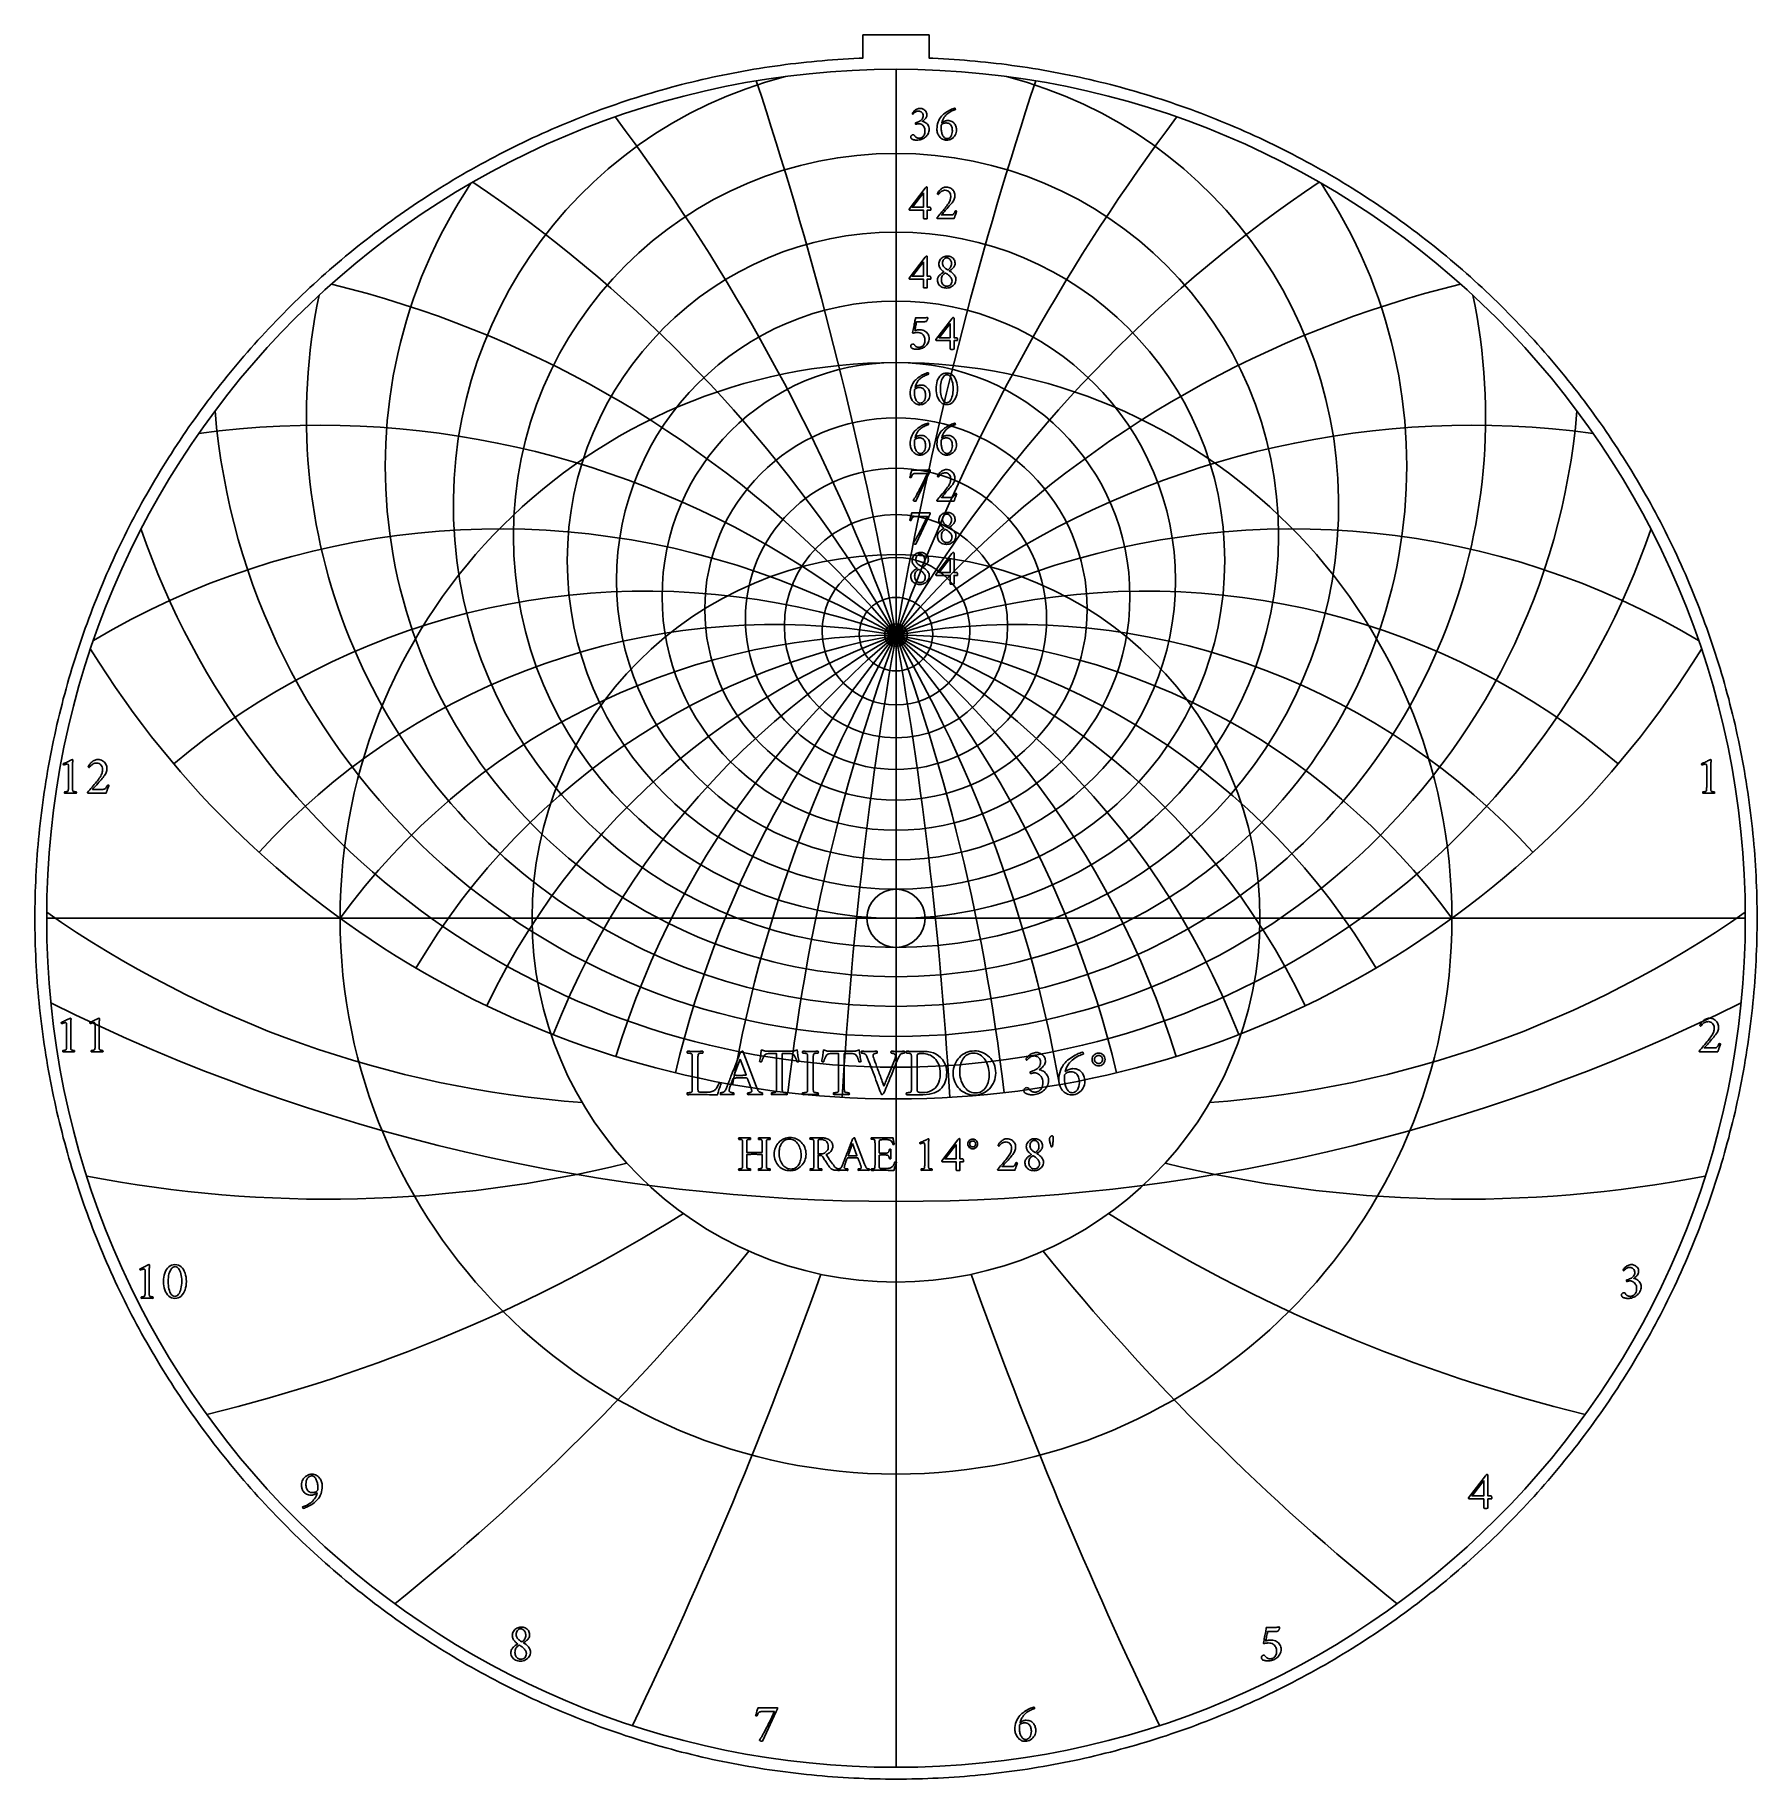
# Model space of a CAD drawing. Header units: millimetres. Extents: x -55 to 55, y -55 to 56.
import ezdxf

# ---------------------------------------------------------------- set-up
doc = ezdxf.new("R2010")
doc.units = ezdxf.units.MM
for name, color, linetype in [('CUT_INNER', 6, 'Continuous'), ('CUT_OUTER', 1, 'Continuous'), ('ENGRAVE', 7, 'Continuous'), ('ENGRAVE_FINE', 8, 'Continuous'), ('TEXT', 5, 'Continuous')]:
    doc.layers.add(name, color=color, linetype=linetype)

msp = doc.modelspace()

# ---------------------------------------------------------------- linework, layer by layer
at = {"layer": 'CUT_INNER'}
msp.add_circle((0, 0), 1.85, dxfattribs=at)
at = {"layer": 'CUT_OUTER'}
msp.add_lwpolyline([(54.749, -0.3359), (54.7459, -0.6719), (54.7407, -1.0078), (54.7335, -1.3436), (54.7242, -1.6794), (54.7129, -2.0152), (54.6995, -2.3509), (54.6841, -2.6865), (54.6665, -3.0219), (54.647, -3.3573), (54.6253, -3.6926), (54.6017, -4.0277), (54.5759, -4.3626), (54.5481, -4.6974), (54.5183, -5.032), (54.4864, -5.3664), (54.4524, -5.7007), (54.4164, -6.0347), (54.3784, -6.3684), (54.3383, -6.702), (54.2961, -7.0353), (54.2519, -7.3683), (54.2057, -7.701), (54.1574, -8.0335), (54.1071, -8.3656), (54.0548, -8.6975), (54.0004, -9.029), (53.944, -9.3602), (53.8855, -9.691), (53.825, -10.0214), (53.7625, -10.3515), (53.698, -10.6812), (53.6314, -11.0105), (53.5629, -11.3393), (53.4923, -11.6678), (53.4197, -11.9958), (53.3451, -12.3233), (53.2685, -12.6504), (53.1898, -12.977), (53.1092, -13.3032), (53.0266, -13.6288), (52.942, -13.9539), (52.8553, -14.2785), (52.7667, -14.6025), (52.6761, -14.926), (52.5836, -15.249), (52.489, -15.5713), (52.3925, -15.8931), (52.294, -16.2143), (52.1935, -16.5348), (52.0911, -16.8548), (51.9867, -17.1741), (51.8803, -17.4927), (51.772, -17.8107), (51.6617, -18.1281), (51.5495, -18.4447), (51.4354, -18.7607), (51.3193, -19.0759), (51.2013, -19.3905), (51.0814, -19.7043), (50.9595, -20.0173), (50.8357, -20.3296), (50.71, -20.6412), (50.5824, -20.9519), (50.4529, -21.2619), (50.3215, -21.5711), (50.1882, -21.8794), (50.053, -22.187), (49.9159, -22.4937), (49.7769, -22.7995), (49.6361, -23.1045), (49.4934, -23.4086), (49.3488, -23.7119), (49.2024, -24.0142), (49.0542, -24.3157), (48.904, -24.6162), (48.7521, -24.9158), (48.5983, -25.2145), (48.4426, -25.5122), (48.2852, -25.809), (48.1259, -26.1048), (47.9648, -26.3996), (47.802, -26.6934), (47.6373, -26.9862), (47.4708, -27.278), (47.3025, -27.5687), (47.1325, -27.8585), (46.9606, -28.1471), (46.787, -28.4347), (46.6117, -28.7213), (46.4346, -29.0067), (46.2557, -29.2911), (46.0751, -29.5744), (45.8928, -29.8565), (45.7087, -30.1376), (45.523, -30.4175), (45.3355, -30.6962), (45.1463, -30.9738), (44.9554, -31.2502), (44.7628, -31.5255), (44.5685, -31.7996), (44.3725, -32.0724), (44.1749, -32.3441), (43.9756, -32.6145), (43.7747, -32.8838), (43.5721, -33.1517), (43.3678, -33.4185), (43.162, -33.6839), (42.9545, -33.9481), (42.7454, -34.2111), (42.5346, -34.4727), (42.3223, -34.733), (42.1084, -34.9921), (41.8929, -35.2498), (41.6758, -35.5062), (41.4572, -35.7612), (41.237, -36.0149), (41.0152, -36.2673), (40.7919, -36.5182), (40.5671, -36.7679), (40.3407, -37.0161), (40.1128, -37.2629), (39.8834, -37.5083), (39.6525, -37.7523), (39.4201, -37.9949), (39.1863, -38.2361), (38.9509, -38.4758), (38.7141, -38.7141), (38.4758, -38.9509), (38.2361, -39.1863), (37.9949, -39.4201), (37.7523, -39.6525), (37.5083, -39.8834), (37.2629, -40.1128), (37.0161, -40.3407), (36.7679, -40.5671), (36.5182, -40.7919), (36.2673, -41.0152), (36.0149, -41.237), (35.7612, -41.4572), (35.5062, -41.6758), (35.2498, -41.8929), (34.9921, -42.1084), (34.733, -42.3223), (34.4727, -42.5346), (34.2111, -42.7454), (33.9481, -42.9545), (33.6839, -43.162), (33.4185, -43.3678), (33.1517, -43.5721), (32.8838, -43.7747), (32.6145, -43.9756), (32.3441, -44.1749), (32.0724, -44.3725), (31.7996, -44.5685), (31.5255, -44.7628), (31.2502, -44.9554), (30.9738, -45.1463), (30.6962, -45.3355), (30.4175, -45.523), (30.1376, -45.7087), (29.8565, -45.8928), (29.5744, -46.0751), (29.2911, -46.2557), (29.0067, -46.4346), (28.7213, -46.6117), (28.4347, -46.787), (28.1471, -46.9606), (27.8585, -47.1325), (27.5687, -47.3025), (27.278, -47.4708), (26.9862, -47.6373), (26.6934, -47.802), (26.3996, -47.9648), (26.1048, -48.1259), (25.809, -48.2852), (25.5122, -48.4426), (25.2145, -48.5983), (24.9158, -48.7521), (24.6162, -48.904), (24.3157, -49.0542), (24.0142, -49.2024), (23.7119, -49.3488), (23.4086, -49.4934), (23.1045, -49.6361), (22.7995, -49.7769), (22.4937, -49.9159), (22.187, -50.053), (21.8794, -50.1882), (21.5711, -50.3215), (21.2619, -50.4529), (20.9519, -50.5824), (20.6412, -50.71), (20.3296, -50.8357), (20.0173, -50.9595), (19.7043, -51.0814), (19.3905, -51.2013), (19.0759, -51.3193), (18.7607, -51.4354), (18.4447, -51.5495), (18.1281, -51.6617), (17.8107, -51.772), (17.4927, -51.8803), (17.1741, -51.9867), (16.8548, -52.0911), (16.5348, -52.1935), (16.2143, -52.294), (15.8931, -52.3925), (15.5713, -52.489), (15.249, -52.5836), (14.926, -52.6761), (14.6025, -52.7667), (14.2785, -52.8553), (13.9539, -52.942), (13.6288, -53.0266), (13.3032, -53.1092), (12.977, -53.1898), (12.6504, -53.2685), (12.3233, -53.3451), (11.9958, -53.4197), (11.6678, -53.4923), (11.3393, -53.5629), (11.0105, -53.6314), (10.6812, -53.698), (10.3515, -53.7625), (10.0214, -53.825), (9.691, -53.8855), (9.3602, -53.944), (9.029, -54.0004), (8.6975, -54.0548), (8.3656, -54.1071), (8.0335, -54.1574), (7.701, -54.2057), (7.3683, -54.2519), (7.0353, -54.2961), (6.702, -54.3383), (6.3684, -54.3784), (6.0347, -54.4164), (5.7007, -54.4524), (5.3664, -54.4864), (5.032, -54.5183), (4.6974, -54.5481), (4.3626, -54.5759), (4.0277, -54.6017), (3.6926, -54.6253), (3.3573, -54.647), (3.0219, -54.6665), (2.6865, -54.6841), (2.3509, -54.6995), (2.0152, -54.7129), (1.6794, -54.7242), (1.3436, -54.7335), (1.0078, -54.7407), (0.6719, -54.7459), (0.3359, -54.749), (0, -54.75), (-0.3359, -54.749), (-0.6719, -54.7459), (-1.0078, -54.7407), (-1.3436, -54.7335), (-1.6794, -54.7242), (-2.0152, -54.7129), (-2.3509, -54.6995), (-2.6865, -54.6841), (-3.0219, -54.6665), (-3.3573, -54.647), (-3.6926, -54.6253), (-4.0277, -54.6017), (-4.3626, -54.5759), (-4.6974, -54.5481), (-5.032, -54.5183), (-5.3664, -54.4864), (-5.7007, -54.4524), (-6.0347, -54.4164), (-6.3684, -54.3784), (-6.702, -54.3383), (-7.0353, -54.2961), (-7.3683, -54.2519), (-7.701, -54.2057), (-8.0335, -54.1574), (-8.3656, -54.1071), (-8.6975, -54.0548), (-9.029, -54.0004), (-9.3602, -53.944), (-9.691, -53.8855), (-10.0214, -53.825), (-10.3515, -53.7625), (-10.6812, -53.698), (-11.0105, -53.6314), (-11.3393, -53.5629), (-11.6678, -53.4923), (-11.9958, -53.4197), (-12.3233, -53.3451), (-12.6504, -53.2685), (-12.977, -53.1898), (-13.3032, -53.1092), (-13.6288, -53.0266), (-13.9539, -52.942), (-14.2785, -52.8553), (-14.6025, -52.7667), (-14.926, -52.6761), (-15.249, -52.5836), (-15.5713, -52.489), (-15.8931, -52.3925), (-16.2143, -52.294), (-16.5348, -52.1935), (-16.8548, -52.0911), (-17.1741, -51.9867), (-17.4927, -51.8803), (-17.8107, -51.772), (-18.1281, -51.6617), (-18.4447, -51.5495), (-18.7607, -51.4354), (-19.0759, -51.3193), (-19.3905, -51.2013), (-19.7043, -51.0814), (-20.0173, -50.9595), (-20.3296, -50.8357), (-20.6412, -50.71), (-20.9519, -50.5824), (-21.2619, -50.4529), (-21.5711, -50.3215), (-21.8794, -50.1882), (-22.187, -50.053), (-22.4937, -49.9159), (-22.7995, -49.7769), (-23.1045, -49.6361), (-23.4086, -49.4934), (-23.7119, -49.3488), (-24.0142, -49.2024), (-24.3157, -49.0542), (-24.6162, -48.904), (-24.9158, -48.7521), (-25.2145, -48.5983), (-25.5122, -48.4426), (-25.809, -48.2852), (-26.1048, -48.1259), (-26.3996, -47.9648), (-26.6934, -47.802), (-26.9862, -47.6373), (-27.278, -47.4708), (-27.5687, -47.3025), (-27.8585, -47.1325), (-28.1471, -46.9606), (-28.4347, -46.787), (-28.7213, -46.6117), (-29.0067, -46.4346), (-29.2911, -46.2557), (-29.5744, -46.0751), (-29.8565, -45.8928), (-30.1376, -45.7087), (-30.4175, -45.523), (-30.6962, -45.3355), (-30.9738, -45.1463), (-31.2502, -44.9554), (-31.5255, -44.7628), (-31.7996, -44.5685), (-32.0724, -44.3725), (-32.3441, -44.1749), (-32.6145, -43.9756), (-32.8838, -43.7747), (-33.1517, -43.5721), (-33.4185, -43.3678), (-33.6839, -43.162), (-33.9481, -42.9545), (-34.2111, -42.7454), (-34.4727, -42.5346), (-34.733, -42.3223), (-34.9921, -42.1084), (-35.2498, -41.8929), (-35.5062, -41.6758), (-35.7612, -41.4572), (-36.0149, -41.237), (-36.2673, -41.0152), (-36.5182, -40.7919), (-36.7679, -40.5671), (-37.0161, -40.3407), (-37.2629, -40.1128), (-37.5083, -39.8834), (-37.7523, -39.6525), (-37.9949, -39.4201), (-38.2361, -39.1863), (-38.4758, -38.9509), (-38.7141, -38.7141), (-38.9509, -38.4758), (-39.1863, -38.2361), (-39.4201, -37.9949), (-39.6525, -37.7523), (-39.8834, -37.5083), (-40.1128, -37.2629), (-40.3407, -37.0161), (-40.5671, -36.7679), (-40.7919, -36.5182), (-41.0152, -36.2673), (-41.237, -36.0149), (-41.4572, -35.7612), (-41.6758, -35.5062), (-41.8929, -35.2498), (-42.1084, -34.9921), (-42.3223, -34.733), (-42.5346, -34.4727), (-42.7454, -34.2111), (-42.9545, -33.9481), (-43.162, -33.6839), (-43.3678, -33.4185), (-43.5721, -33.1517), (-43.7747, -32.8838), (-43.9756, -32.6145), (-44.1749, -32.3441), (-44.3725, -32.0724), (-44.5685, -31.7996), (-44.7628, -31.5255), (-44.9554, -31.2502), (-45.1463, -30.9738), (-45.3355, -30.6962), (-45.523, -30.4175), (-45.7087, -30.1376), (-45.8928, -29.8565), (-46.0751, -29.5744), (-46.2557, -29.2911), (-46.4346, -29.0067), (-46.6117, -28.7213), (-46.787, -28.4347), (-46.9606, -28.1471), (-47.1325, -27.8585), (-47.3025, -27.5687), (-47.4708, -27.278), (-47.6373, -26.9862), (-47.802, -26.6934), (-47.9648, -26.3996), (-48.1259, -26.1048), (-48.2852, -25.809), (-48.4426, -25.5122), (-48.5983, -25.2145), (-48.7521, -24.9158), (-48.904, -24.6162), (-49.0542, -24.3157), (-49.2024, -24.0142), (-49.3488, -23.7119), (-49.4934, -23.4086), (-49.6361, -23.1045), (-49.7769, -22.7995), (-49.9159, -22.4937), (-50.053, -22.187), (-50.1882, -21.8794), (-50.3215, -21.5711), (-50.4529, -21.2619), (-50.5824, -20.9519), (-50.71, -20.6412), (-50.8357, -20.3296), (-50.9595, -20.0173), (-51.0814, -19.7043), (-51.2013, -19.3905), (-51.3193, -19.0759), (-51.4354, -18.7607), (-51.5495, -18.4447), (-51.6617, -18.1281), (-51.772, -17.8107), (-51.8803, -17.4927), (-51.9867, -17.1741), (-52.0911, -16.8548), (-52.1935, -16.5348), (-52.294, -16.2143), (-52.3925, -15.8931), (-52.489, -15.5713), (-52.5836, -15.249), (-52.6761, -14.926), (-52.7667, -14.6025), (-52.8553, -14.2785), (-52.942, -13.9539), (-53.0266, -13.6288), (-53.1092, -13.3032), (-53.1898, -12.977), (-53.2685, -12.6504), (-53.3451, -12.3233), (-53.4197, -11.9958), (-53.4923, -11.6678), (-53.5629, -11.3393), (-53.6314, -11.0105), (-53.698, -10.6812), (-53.7625, -10.3515), (-53.825, -10.0214), (-53.8855, -9.691), (-53.944, -9.3602), (-54.0004, -9.029), (-54.0548, -8.6975), (-54.1071, -8.3656), (-54.1574, -8.0335), (-54.2057, -7.701), (-54.2519, -7.3683), (-54.2961, -7.0353), (-54.3383, -6.702), (-54.3784, -6.3684), (-54.4164, -6.0347), (-54.4524, -5.7007), (-54.4864, -5.3664), (-54.5183, -5.032), (-54.5481, -4.6974), (-54.5759, -4.3626), (-54.6017, -4.0277), (-54.6253, -3.6926), (-54.647, -3.3573), (-54.6665, -3.0219), (-54.6841, -2.6865), (-54.6995, -2.3509), (-54.7129, -2.0152), (-54.7242, -1.6794), (-54.7335, -1.3436), (-54.7407, -1.0078), (-54.7459, -0.6719), (-54.749, -0.3359), (-54.75, 0), (-54.749, 0.3359), (-54.7459, 0.6719), (-54.7407, 1.0078), (-54.7335, 1.3436), (-54.7242, 1.6794), (-54.7129, 2.0152), (-54.6995, 2.3509), (-54.6841, 2.6865), (-54.6665, 3.0219), (-54.647, 3.3573), (-54.6253, 3.6926), (-54.6017, 4.0277), (-54.5759, 4.3626), (-54.5481, 4.6974), (-54.5183, 5.032), (-54.4864, 5.3664), (-54.4524, 5.7007), (-54.4164, 6.0347), (-54.3784, 6.3684), (-54.3383, 6.702), (-54.2961, 7.0353), (-54.2519, 7.3683), (-54.2057, 7.701), (-54.1574, 8.0335), (-54.1071, 8.3656), (-54.0548, 8.6975), (-54.0004, 9.029), (-53.944, 9.3602), (-53.8855, 9.691), (-53.825, 10.0214), (-53.7625, 10.3515), (-53.698, 10.6812), (-53.6314, 11.0105), (-53.5629, 11.3393), (-53.4923, 11.6678), (-53.4197, 11.9958), (-53.3451, 12.3233), (-53.2685, 12.6504), (-53.1898, 12.977), (-53.1092, 13.3032), (-53.0266, 13.6288), (-52.942, 13.9539), (-52.8553, 14.2785), (-52.7667, 14.6025), (-52.6761, 14.926), (-52.5836, 15.249), (-52.489, 15.5713), (-52.3925, 15.8931), (-52.294, 16.2143), (-52.1935, 16.5348), (-52.0911, 16.8548), (-51.9867, 17.1741), (-51.8803, 17.4927), (-51.772, 17.8107), (-51.6617, 18.1281), (-51.5495, 18.4447), (-51.4354, 18.7607), (-51.3193, 19.0759), (-51.2013, 19.3905), (-51.0814, 19.7043), (-50.9595, 20.0173), (-50.8357, 20.3296), (-50.71, 20.6412), (-50.5824, 20.9519), (-50.4529, 21.2619), (-50.3215, 21.5711), (-50.1882, 21.8794), (-50.053, 22.187), (-49.9159, 22.4937), (-49.7769, 22.7995), (-49.6361, 23.1045), (-49.4934, 23.4086), (-49.3488, 23.7119), (-49.2024, 24.0142), (-49.0542, 24.3157), (-48.904, 24.6162), (-48.7521, 24.9158), (-48.5983, 25.2145), (-48.4426, 25.5122), (-48.2852, 25.809), (-48.1259, 26.1048), (-47.9648, 26.3996), (-47.802, 26.6934), (-47.6373, 26.9862), (-47.4708, 27.278), (-47.3025, 27.5687), (-47.1325, 27.8585), (-46.9606, 28.1471), (-46.787, 28.4347), (-46.6117, 28.7213), (-46.4346, 29.0067), (-46.2557, 29.2911), (-46.0751, 29.5744), (-45.8928, 29.8565), (-45.7087, 30.1376), (-45.523, 30.4175), (-45.3355, 30.6962), (-45.1463, 30.9738), (-44.9554, 31.2502), (-44.7628, 31.5255), (-44.5685, 31.7996), (-44.3725, 32.0724), (-44.1749, 32.3441), (-43.9756, 32.6145), (-43.7747, 32.8838), (-43.5721, 33.1517), (-43.3678, 33.4185), (-43.162, 33.6839), (-42.9545, 33.9481), (-42.7454, 34.2111), (-42.5346, 34.4727), (-42.3223, 34.733), (-42.1084, 34.9921), (-41.8929, 35.2498), (-41.6758, 35.5062), (-41.4572, 35.7612), (-41.237, 36.0149), (-41.0152, 36.2673), (-40.7919, 36.5182), (-40.5671, 36.7679), (-40.3407, 37.0161), (-40.1128, 37.2629), (-39.8834, 37.5083), (-39.6525, 37.7523), (-39.4201, 37.9949), (-39.1863, 38.2361), (-38.9509, 38.4758), (-38.7141, 38.7141), (-38.4758, 38.9509), (-38.2361, 39.1863), (-37.9949, 39.4201), (-37.7523, 39.6525), (-37.5083, 39.8834), (-37.2629, 40.1128), (-37.0161, 40.3407), (-36.7679, 40.5671), (-36.5182, 40.7919), (-36.2673, 41.0152), (-36.0149, 41.237), (-35.7612, 41.4572), (-35.5062, 41.6758), (-35.2498, 41.8929), (-34.9921, 42.1084), (-34.733, 42.3223), (-34.4727, 42.5346), (-34.2111, 42.7454), (-33.9481, 42.9545), (-33.6839, 43.162), (-33.4185, 43.3678), (-33.1517, 43.5721), (-32.8838, 43.7747), (-32.6145, 43.9756), (-32.3441, 44.1749), (-32.0724, 44.3725), (-31.7996, 44.5685), (-31.5255, 44.7628), (-31.2502, 44.9554), (-30.9738, 45.1463), (-30.6962, 45.3355), (-30.4175, 45.523), (-30.1376, 45.7087), (-29.8565, 45.8928), (-29.5744, 46.0751), (-29.2911, 46.2557), (-29.0067, 46.4346), (-28.7213, 46.6117), (-28.4347, 46.787), (-28.1471, 46.9606), (-27.8585, 47.1325), (-27.5687, 47.3025), (-27.278, 47.4708), (-26.9862, 47.6373), (-26.6934, 47.802), (-26.3996, 47.9648), (-26.1048, 48.1259), (-25.809, 48.2852), (-25.5122, 48.4426), (-25.2145, 48.5983), (-24.9158, 48.7521), (-24.6162, 48.904), (-24.3157, 49.0542), (-24.0142, 49.2024), (-23.7119, 49.3488), (-23.4086, 49.4934), (-23.1045, 49.6361), (-22.7995, 49.7769), (-22.4937, 49.9159), (-22.187, 50.053), (-21.8794, 50.1882), (-21.5711, 50.3215), (-21.2619, 50.4529), (-20.9519, 50.5824), (-20.6412, 50.71), (-20.3296, 50.8357), (-20.0173, 50.9595), (-19.7043, 51.0814), (-19.3905, 51.2013), (-19.0759, 51.3193), (-18.7607, 51.4354), (-18.4447, 51.5495), (-18.1281, 51.6617), (-17.8107, 51.772), (-17.4927, 51.8803), (-17.1741, 51.9867), (-16.8548, 52.0911), (-16.5348, 52.1935), (-16.2143, 52.294), (-15.8931, 52.3925), (-15.5713, 52.489), (-15.249, 52.5836), (-14.926, 52.6761), (-14.6025, 52.7667), (-14.2785, 52.8553), (-13.9539, 52.942), (-13.6288, 53.0266), (-13.3032, 53.1092), (-12.977, 53.1898), (-12.6504, 53.2685), (-12.3233, 53.3451), (-11.9958, 53.4197), (-11.6678, 53.4923), (-11.3393, 53.5629), (-11.0105, 53.6314), (-10.6812, 53.698), (-10.3515, 53.7625), (-10.0214, 53.825), (-9.691, 53.8855), (-9.3602, 53.944), (-9.029, 54.0004), (-8.6975, 54.0548), (-8.3656, 54.1071), (-8.0335, 54.1574), (-7.701, 54.2057), (-7.3683, 54.2519), (-7.0353, 54.2961), (-6.702, 54.3383), (-6.3684, 54.3784), (-6.0347, 54.4164), (-5.7007, 54.4524), (-5.3664, 54.4864), (-5.032, 54.5183), (-4.6974, 54.5481), (-4.3626, 54.5759), (-4.0277, 54.6017), (-3.6926, 54.6253), (-3.3573, 54.647), (-3.0219, 54.6665), (-2.6865, 54.6841), (-2.3509, 54.6995), (-2.1, 54.7095), (-2.1, 56.19), (2.1, 56.19), (2.1, 54.7095), (2.3509, 54.6995), (2.6865, 54.6841), (3.0219, 54.6665), (3.3573, 54.647), (3.6926, 54.6253), (4.0277, 54.6017), (4.3626, 54.5759), (4.6974, 54.5481), (5.032, 54.5183), (5.3664, 54.4864), (5.7007, 54.4524), (6.0347, 54.4164), (6.3684, 54.3784), (6.702, 54.3383), (7.0353, 54.2961), (7.3683, 54.2519), (7.701, 54.2057), (8.0335, 54.1574), (8.3656, 54.1071), (8.6975, 54.0548), (9.029, 54.0004), (9.3602, 53.944), (9.691, 53.8855), (10.0214, 53.825), (10.3515, 53.7625), (10.6812, 53.698), (11.0105, 53.6314), (11.3393, 53.5629), (11.6678, 53.4923), (11.9958, 53.4197), (12.3233, 53.3451), (12.6504, 53.2685), (12.977, 53.1898), (13.3032, 53.1092), (13.6288, 53.0266), (13.9539, 52.942), (14.2785, 52.8553), (14.6025, 52.7667), (14.926, 52.6761), (15.249, 52.5836), (15.5713, 52.489), (15.8931, 52.3925), (16.2143, 52.294), (16.5348, 52.1935), (16.8548, 52.0911), (17.1741, 51.9867), (17.4927, 51.8803), (17.8107, 51.772), (18.1281, 51.6617), (18.4447, 51.5495), (18.7607, 51.4354), (19.0759, 51.3193), (19.3905, 51.2013), (19.7043, 51.0814), (20.0173, 50.9595), (20.3296, 50.8357), (20.6412, 50.71), (20.9519, 50.5824), (21.2619, 50.4529), (21.5711, 50.3215), (21.8794, 50.1882), (22.187, 50.053), (22.4937, 49.9159), (22.7995, 49.7769), (23.1045, 49.6361), (23.4086, 49.4934), (23.7119, 49.3488), (24.0142, 49.2024), (24.3157, 49.0542), (24.6162, 48.904), (24.9158, 48.7521), (25.2145, 48.5983), (25.5122, 48.4426), (25.809, 48.2852), (26.1048, 48.1259), (26.3996, 47.9648), (26.6934, 47.802), (26.9862, 47.6373), (27.278, 47.4708), (27.5687, 47.3025), (27.8585, 47.1325), (28.1471, 46.9606), (28.4347, 46.787), (28.7213, 46.6117), (29.0067, 46.4346), (29.2911, 46.2557), (29.5744, 46.0751), (29.8565, 45.8928), (30.1376, 45.7087), (30.4175, 45.523), (30.6962, 45.3355), (30.9738, 45.1463), (31.2502, 44.9554), (31.5255, 44.7628), (31.7996, 44.5685), (32.0724, 44.3725), (32.3441, 44.1749), (32.6145, 43.9756), (32.8838, 43.7747), (33.1517, 43.5721), (33.4185, 43.3678), (33.6839, 43.162), (33.9481, 42.9545), (34.2111, 42.7454), (34.4727, 42.5346), (34.733, 42.3223), (34.9921, 42.1084), (35.2498, 41.8929), (35.5062, 41.6758), (35.7612, 41.4572), (36.0149, 41.237), (36.2673, 41.0152), (36.5182, 40.7919), (36.7679, 40.5671), (37.0161, 40.3407), (37.2629, 40.1128), (37.5083, 39.8834), (37.7523, 39.6525), (37.9949, 39.4201), (38.2361, 39.1863), (38.4758, 38.9509), (38.7141, 38.7141), (38.9509, 38.4758), (39.1863, 38.2361), (39.4201, 37.9949), (39.6525, 37.7523), (39.8834, 37.5083), (40.1128, 37.2629), (40.3407, 37.0161), (40.5671, 36.7679), (40.7919, 36.5182), (41.0152, 36.2673), (41.237, 36.0149), (41.4572, 35.7612), (41.6758, 35.5062), (41.8929, 35.2498), (42.1084, 34.9921), (42.3223, 34.733), (42.5346, 34.4727), (42.7454, 34.2111), (42.9545, 33.9481), (43.162, 33.6839), (43.3678, 33.4185), (43.5721, 33.1517), (43.7747, 32.8838), (43.9756, 32.6145), (44.1749, 32.3441), (44.3725, 32.0724), (44.5685, 31.7996), (44.7628, 31.5255), (44.9554, 31.2502), (45.1463, 30.9738), (45.3355, 30.6962), (45.523, 30.4175), (45.7087, 30.1376), (45.8928, 29.8565), (46.0751, 29.5744), (46.2557, 29.2911), (46.4346, 29.0067), (46.6117, 28.7213), (46.787, 28.4347), (46.9606, 28.1471), (47.1325, 27.8585), (47.3025, 27.5687), (47.4708, 27.278), (47.6373, 26.9862), (47.802, 26.6934), (47.9648, 26.3996), (48.1259, 26.1048), (48.2852, 25.809), (48.4426, 25.5122), (48.5983, 25.2145), (48.7521, 24.9158), (48.904, 24.6162), (49.0542, 24.3157), (49.2024, 24.0142), (49.3488, 23.7119), (49.4934, 23.4086), (49.6361, 23.1045), (49.7769, 22.7995), (49.9159, 22.4937), (50.053, 22.187), (50.1882, 21.8794), (50.3215, 21.5711), (50.4529, 21.2619), (50.5824, 20.9519), (50.71, 20.6412), (50.8357, 20.3296), (50.9595, 20.0173), (51.0814, 19.7043), (51.2013, 19.3905), (51.3193, 19.0759), (51.4354, 18.7607), (51.5495, 18.4447), (51.6617, 18.1281), (51.772, 17.8107), (51.8803, 17.4927), (51.9867, 17.1741), (52.0911, 16.8548), (52.1935, 16.5348), (52.294, 16.2143), (52.3925, 15.8931), (52.489, 15.5713), (52.5836, 15.249), (52.6761, 14.926), (52.7667, 14.6025), (52.8553, 14.2785), (52.942, 13.9539), (53.0266, 13.6288), (53.1092, 13.3032), (53.1898, 12.977), (53.2685, 12.6504), (53.3451, 12.3233), (53.4197, 11.9958), (53.4923, 11.6678), (53.5629, 11.3393), (53.6314, 11.0105), (53.698, 10.6812), (53.7625, 10.3515), (53.825, 10.0214), (53.8855, 9.691), (53.944, 9.3602), (54.0004, 9.029), (54.0548, 8.6975), (54.1071, 8.3656), (54.1574, 8.0335), (54.2057, 7.701), (54.2519, 7.3683), (54.2961, 7.0353), (54.3383, 6.702), (54.3784, 6.3684), (54.4164, 6.0347), (54.4524, 5.7007), (54.4864, 5.3664), (54.5183, 5.032), (54.5481, 4.6974), (54.5759, 4.3626), (54.6017, 4.0277), (54.6253, 3.6926), (54.647, 3.3573), (54.6665, 3.0219), (54.6841, 2.6865), (54.6995, 2.3509), (54.7129, 2.0152), (54.7242, 1.6794), (54.7335, 1.3436), (54.7407, 1.0078), (54.7459, 0.6719), (54.749, 0.3359), (54.75, 0)], close=True, dxfattribs=at)
at = {"layer": 'ENGRAVE'}
for points in [[(0, -54), (0, 54)], [(-54, 0), (54, 0)], [(0, -54), (0, -23.1383)]]:
    msp.add_lwpolyline(points, dxfattribs=at)
for centre, radius in [((0, 0), 54), ((0, 24.3261), 24.3261), ((0, 22.7517), 20.8992), ((0, 21.4865), 17.7713), ((0, 0), 35.3478), ((0, 20.4732), 14.8746), ((0, 19.6704), 12.157), ((0, 19.0478), 9.5763), ((0, 18.5835), 7.0982), ((0, 0), 23.1383), ((0, 18.262), 4.6932), ((0, 18.073), 2.3351), ((0, 18.0106), 0.72)]:
    msp.add_circle(centre, radius, dxfattribs=at)
for centre, radius, start, end in [((0, 26.2892), 28.1417, 104.436571, 75.563429), ((0, 28.7545), 32.4697, 146.343028, 33.656972), ((0, 31.8877), 37.4863, 168.076059, 11.923941), ((0, 35.9396), 43.453, 184.845211, 355.154789), ((0, 41.3064), 50.7778, 199.041634, 340.958366), ((0, -25.6817), 43.6923, 36, 144), ((0, -25.6817), 43.6923, 36, 144), ((0, 48.6521), 60.1373, 211.615649, 328.384351), ((-15.0301, 56.0931), 67.9839, 235.026154, 265.845624), ((15.0301, 56.0931), 67.9839, 274.154376, 304.973846), ((-36.1371, 62.5913), 80.4551, 259.026824, 283.6824), ((36.1371, 62.5913), 80.4551, 256.3176, 280.973176), ((-67.9106, 67.9106), 102.3385, 283.613701, 302.105382), ((67.9106, 67.9106), 102.3385, 237.894618, 256.386299), ((-124.4589, 71.8564), 147.996, 308.729876, 321.057664), ((124.4589, 71.8564), 147.996, 218.942336, 231.270124), ((-277.2301, 74.2836), 289.1782, 334.253386, 340.41728), ((277.2301, 74.2836), 289.1782, 199.58272, 205.746614)]:
    msp.add_arc(centre, radius, start, end, dxfattribs=at)
at = {"layer": 'ENGRAVE_FINE'}
for centre, radius, start, end in [((-247.7915, -25.6817), 251.614, 3.256593, 18.285878), ((-247.7915, -25.6817), 251.614, 3.256593, 18.285878), ((247.7915, -25.6817), 251.614, 161.714122, 176.743407), ((247.7915, -25.6817), 251.614, 161.714122, 176.743407), ((-120.0437, -25.6817), 127.7478, 6.558023, 36.869498), ((-120.0437, -25.6817), 127.7478, 6.558023, 36.869498), ((120.0437, -25.6817), 127.7478, 143.130502, 173.441977), ((120.0437, -25.6817), 127.7478, 143.130502, 173.441977), ((-75.6773, -25.6817), 87.3846, 9.951474, 56.069558), ((-75.6773, -25.6817), 87.3846, 9.951474, 56.069558), ((75.6773, -25.6817), 87.3846, 123.930442, 170.048526), ((75.6773, -25.6817), 87.3846, 123.930442, 170.048526), ((-52.0705, -25.6817), 67.9732, 13.489072, 76.236453), ((-52.0705, -25.6817), 67.9732, 13.489072, 76.236453), ((52.0705, -25.6817), 67.9732, 103.763547, 166.510928), ((52.0705, -25.6817), 67.9732, 103.763547, 166.510928), ((-36.6622, -25.6817), 57.0363, 17.231004, 97.725349), ((-36.6622, -25.6817), 57.0363, 17.231004, 97.725349), ((36.6622, -25.6817), 57.0363, 82.274651, 162.768996), ((36.6622, -25.6817), 57.0363, 82.274651, 162.768996), ((-25.2258, -25.6817), 50.4515, 21.249547, 120.755909), ((-25.2258, -25.6817), 50.4515, 21.249547, 120.755909), ((25.2258, -25.6817), 50.4515, 59.244091, 158.750453), ((25.2258, -25.6817), 50.4515, 59.244091, 158.750453), ((-15.9027, -25.6817), 46.4964, 25.634518, 130.214249), ((-15.9027, -25.6817), 46.4964, 25.634518, 130.214249), ((15.9027, -25.6817), 46.4964, 49.785751, 154.365482), ((15.9027, -25.6817), 46.4964, 49.785751, 154.365482), ((-7.7041, -25.6817), 44.3663, 30.500929, 137.66478), ((-7.7041, -25.6817), 44.3663, 30.500929, 137.66478), ((7.7041, -25.6817), 44.3663, 42.33522, 149.499071), ((7.7041, -25.6817), 44.3663, 42.33522, 149.499071), ((0, 102.5834), 120.594, 243.541053, 296.458947)]:
    msp.add_arc(centre, radius, start, end, dxfattribs=at)
at = {"layer": 'TEXT'}
for points in [[(1.5553, 51.5125), (1.5962, 51.5096), (1.6391, 51.5009), (1.684, 51.4864), (1.7309, 51.4662), (1.7771, 51.4403), (1.8199, 51.4091), (1.8593, 51.3724), (1.8954, 51.3304), (1.9254, 51.2833), (1.9469, 51.2314), (1.9597, 51.1747), (1.964, 51.1133), (1.9609, 51.0648), (1.9517, 51.0183), (1.9362, 50.9738), (1.9145, 50.9312), (1.8886, 50.8911), (1.8602, 50.8538), (1.8295, 50.8193), (1.7964, 50.7875), (1.7629, 50.7588), (1.7313, 50.7332), (1.7015, 50.7109), (1.6734, 50.6917), (1.7189, 50.6823), (1.766, 50.667), (1.8147, 50.6456), (1.865, 50.6183), (1.9142, 50.585), (1.9596, 50.546), (2.0013, 50.5012), (2.0391, 50.4506), (2.0705, 50.3942), (2.093, 50.3321), (2.1064, 50.2641), (2.1109, 50.1903), (2.1066, 50.1124), (2.0938, 50.0382), (2.0723, 49.9679), (2.0423, 49.9013), (2.0051, 49.839), (1.9624, 49.7816), (1.9141, 49.7289), (1.8602, 49.681), (1.8019, 49.6382), (1.7401, 49.6007), (1.6749, 49.5687), (1.6064, 49.542), (1.5357, 49.5211), (1.4642, 49.5061), (1.392, 49.4971), (1.3189, 49.4941), (1.2867, 49.4952), (1.2507, 49.4985), (1.2109, 49.504), (1.1672, 49.5117), (1.1228, 49.5218), (1.0806, 49.5345), (1.0406, 49.5497), (1.0028, 49.5676), (0.9956, 49.574), (0.9868, 49.5836), (0.9764, 49.5963), (0.9645, 49.6123), (0.9533, 49.6301), (0.9453, 49.6482), (0.9405, 49.6668), (0.9389, 49.6858), (0.9414, 49.7177), (0.9489, 49.7464), (0.9614, 49.772), (0.9788, 49.7943), (0.9995, 49.8125), (1.0215, 49.8255), (1.045, 49.8333), (1.0698, 49.8359), (1.1001, 49.8328), (1.1269, 49.8235), (1.1504, 49.808), (1.1704, 49.7864), (1.1889, 49.7623), (1.2076, 49.7396), (1.2264, 49.7184), (1.2455, 49.6985), (1.2689, 49.6779), (1.2946, 49.6606), (1.3224, 49.6467), (1.3525, 49.6363), (1.3835, 49.6286), (1.4143, 49.6231), (1.445, 49.6198), (1.4754, 49.6187), (1.517, 49.6216), (1.5589, 49.6303), (1.6009, 49.6447), (1.6431, 49.665), (1.6837, 49.6919), (1.7209, 49.7265), (1.7548, 49.7686), (1.7852, 49.8183), (1.8103, 49.8763), (1.8283, 49.9432), (1.8391, 50.0192), (1.8427, 50.1041), (1.8391, 50.1661), (1.8283, 50.2243), (1.8103, 50.2787), (1.7852, 50.3293), (1.7544, 50.3755), (1.7193, 50.4167), (1.6801, 50.4529), (1.6367, 50.4841), (1.5905, 50.5093), (1.5429, 50.5273), (1.4939, 50.538), (1.4435, 50.5416), (1.4178, 50.5406), (1.392, 50.5376), (1.3659, 50.5326), (1.3397, 50.5257), (1.3148, 50.5183), (1.293, 50.5121), (1.2741, 50.5071), (1.2583, 50.5033), (1.2499, 50.5167), (1.2439, 50.5312), (1.2403, 50.547), (1.2391, 50.564), (1.2395, 50.5744), (1.2407, 50.5831), (1.2427, 50.5903), (1.2455, 50.5959), (1.307, 50.6121), (1.3668, 50.6318), (1.4251, 50.6552), (1.4818, 50.6821), (1.535, 50.713), (1.5828, 50.748), (1.6252, 50.7872), (1.6622, 50.8306), (1.6923, 50.8788), (1.7137, 50.9324), (1.7266, 50.9914), (1.7309, 51.0558), (1.7255, 51.1155), (1.7093, 51.17), (1.6824, 51.2193), (1.6447, 51.2634), (1.5986, 51.2997), (1.5465, 51.3256), (1.4884, 51.3412), (1.4243, 51.3464), (1.3764, 51.3435), (1.3317, 51.3348), (1.2902, 51.3204), (1.2519, 51.3001), (1.217, 51.2767), (1.186, 51.253), (1.1588, 51.2288), (1.1353, 51.2043), (1.1154, 51.1818), (1.099, 51.164), (1.0859, 51.1507), (1.0762, 51.142), (1.0698, 51.1434), (1.0635, 51.1476), (1.0571, 51.1546), (1.0507, 51.1644), (1.0451, 51.1755), (1.0411, 51.1867), (1.0387, 51.1979), (1.0379, 51.2091), (1.0636, 51.2455), (1.0926, 51.2813), (1.125, 51.3166), (1.1609, 51.3512), (1.1999, 51.3841), (1.2419, 51.4143), (1.2869, 51.4416), (1.3349, 51.4662), (1.3858, 51.4864), (1.4395, 51.5009), (1.496, 51.5096), (1.5553, 51.5125)], [(3.2766, 50.7428), (3.3547, 50.739), (3.4263, 50.7277), (3.4912, 50.7087), (3.5496, 50.6821), (3.6019, 50.6497), (3.6486, 50.6131), (3.6897, 50.5723), (3.7253, 50.5273), (3.7557, 50.4796), (3.7816, 50.4307), (3.8028, 50.3806), (3.8195, 50.3293), (3.8321, 50.2787), (3.841, 50.2307), (3.8464, 50.1852), (3.8482, 50.1424), (3.8429, 50.0577), (3.8271, 49.976), (3.8006, 49.8972), (3.7636, 49.8215), (3.7177, 49.7508), (3.6646, 49.6874), (3.6043, 49.6311), (3.5369, 49.582), (3.4635, 49.5421), (3.3856, 49.5137), (3.303, 49.4966), (3.2159, 49.491), (3.1473, 49.4948), (3.0822, 49.5065), (3.0204, 49.526), (2.962, 49.5532), (2.9074, 49.5869), (2.857, 49.6255), (2.8108, 49.6691), (2.7688, 49.7177), (2.7312, 49.7703), (2.6981, 49.8259), (2.6697, 49.8845), (2.6459, 49.946), (2.627, 50.009), (2.6135, 50.0718), (2.6054, 50.1344), (2.6027, 50.1967), (2.6075, 50.3149), (2.6219, 50.4299), (2.6459, 50.5416), (2.6794, 50.6502), (2.7221, 50.7538), (2.7736, 50.8506), (2.8339, 50.9406), (2.9029, 51.0239), (2.9609, 51.0833), (3.0231, 51.1404), (3.0895, 51.1951), (3.16, 51.2474), (3.2331, 51.2967), (3.3069, 51.3424), (3.3816, 51.3845), (3.457, 51.423), (3.5316, 51.4572), (3.6035, 51.4861), (3.6729, 51.5099), (3.7396, 51.5284), (3.7498, 51.5261), (3.758, 51.5193), (3.7642, 51.5078), (3.7684, 51.4917), (3.7712, 51.4746), (3.7732, 51.4602), (3.7744, 51.4483), (3.7748, 51.439), (3.7236, 51.4215), (3.669, 51.4007), (3.611, 51.3767), (3.5496, 51.3496), (3.4865, 51.3185), (3.4231, 51.2825), (3.3595, 51.2418), (3.2957, 51.1963), (3.2335, 51.1453), (3.1744, 51.0881), (3.1185, 51.0248), (3.0658, 50.9552), (3.0177, 50.8786), (2.9756, 50.7943), (2.9395, 50.7022), (2.9093, 50.6023), (2.952, 50.6339), (2.9971, 50.6618), (3.0446, 50.6858), (3.0945, 50.7061), (3.1442, 50.7222), (3.1912, 50.7336), (3.2353, 50.7405), (3.2766, 50.7428)], [(2.8838, 50.465), (2.8808, 50.4392), (2.8782, 50.4131), (2.876, 50.3865), (2.8742, 50.3596), (2.8728, 50.3325), (2.8718, 50.3053), (2.8712, 50.2782), (2.871, 50.251), (2.8724, 50.1977), (2.8766, 50.1432), (2.8836, 50.0875), (2.8934, 50.0307), (2.906, 49.9742), (2.9217, 49.9197), (2.9404, 49.8672), (2.962, 49.8167), (2.9867, 49.7695), (3.0143, 49.7269), (3.0449, 49.6889), (3.0786, 49.6554), (3.1151, 49.6282), (3.1544, 49.6087), (3.1965, 49.597), (3.2415, 49.5931), (3.3131, 49.6019), (3.378, 49.6283), (3.4361, 49.6722), (3.4874, 49.7337), (3.5293, 49.8083), (3.5592, 49.8917), (3.5772, 49.984), (3.5832, 50.085), (3.5807, 50.1508), (3.5732, 50.2143), (3.5607, 50.2754), (3.5432, 50.334), (3.5204, 50.3887), (3.4917, 50.4378), (3.4573, 50.4813), (3.4171, 50.5193), (3.3706, 50.55), (3.3173, 50.572), (3.2572, 50.5851), (3.1904, 50.5895), (3.1559, 50.5882), (3.1197, 50.5843), (3.0817, 50.5779), (3.0419, 50.5688), (3.0014, 50.5545), (2.9616, 50.5324), (2.9224, 50.5026), (2.8838, 50.465)], [(1.9417, 46.5177), (1.9536, 46.5165), (1.9636, 46.5129), (1.9719, 46.5069), (1.9784, 46.4985), (1.9833, 46.4889), (1.9868, 46.4794), (1.9889, 46.4698), (1.9896, 46.4602), (1.9896, 45.2307), (2.1748, 45.2307), (2.1826, 45.2283), (2.19, 45.2211), (2.197, 45.2091), (2.2035, 45.1924), (2.2091, 45.1724), (2.2131, 45.1508), (2.2155, 45.1277), (2.2163, 45.1029), (2.2157, 45.0866), (2.2139, 45.0726), (2.2109, 45.061), (2.2067, 45.0518), (1.9896, 45.0518), (1.9896, 44.5057), (1.9883, 44.5052), (1.9844, 44.5037), (1.9779, 44.5012), (1.9688, 44.4978), (1.954, 44.4943), (1.9301, 44.4918), (1.8973, 44.4903), (1.8555, 44.4898), (1.8066, 44.4914), (1.7716, 44.4962), (1.7507, 44.5041), (1.7437, 44.5153), (1.7437, 45.0518), (0.8655, 45.0518), (0.858, 45.0571), (0.8515, 45.0634), (0.846, 45.0707), (0.8415, 45.079), (0.838, 45.0875), (0.8355, 45.0953), (0.834, 45.1026), (0.8335, 45.1093), (1.8491, 46.4378), (1.8578, 46.4481), (1.8682, 46.4598), (1.8802, 46.4729), (1.8938, 46.4873), (1.9075, 46.5006), (1.9201, 46.5101), (1.9315, 46.5158), (1.9417, 46.5177)], [(1.7437, 46.144), (1.0443, 45.2307), (1.7437, 45.2307)], [(3.8674, 44.9752), (3.8512, 44.9356), (3.8347, 44.8934), (3.8177, 44.8485), (3.8003, 44.8011), (3.7832, 44.7533), (3.7668, 44.7073), (3.7512, 44.6631), (3.7365, 44.6207), (3.7233, 44.5826), (3.7125, 44.5512), (3.7041, 44.5267), (3.6981, 44.5089), (2.6187, 44.5089), (2.6138, 44.5126), (2.6087, 44.5173), (2.6034, 44.523), (2.598, 44.5297), (2.5931, 44.5366), (2.5896, 44.5429), (2.5875, 44.5486), (2.5868, 44.5536), (2.6526, 44.6279), (2.7193, 44.7037), (2.7868, 44.7812), (2.855, 44.8602), (2.9229, 44.9399), (2.9892, 45.0191), (3.0538, 45.0979), (3.1169, 45.1764), (3.177, 45.253), (3.2327, 45.3265), (3.284, 45.3967), (3.3309, 45.4638), (3.3745, 45.5319), (3.4095, 45.5955), (3.436, 45.6548), (3.4538, 45.7097), (3.4657, 45.763), (3.4742, 45.8175), (3.4793, 45.8732), (3.481, 45.9301), (3.4749, 46.0067), (3.4566, 46.077), (3.4262, 46.1408), (3.3836, 46.1983), (3.3316, 46.2458), (3.273, 46.2798), (3.2078, 46.3001), (3.1361, 46.3069), (3.0758, 46.3035), (3.0195, 46.2933), (2.9672, 46.2764), (2.9189, 46.2526), (2.8748, 46.2249), (2.8351, 46.1959), (2.7997, 46.1658), (2.7688, 46.1344), (2.7425, 46.1045), (2.7209, 46.0786), (2.7041, 46.0566), (2.6922, 46.0386), (2.6825, 46.0399), (2.6726, 46.0438), (2.6625, 46.0503), (2.6522, 46.0594), (2.6432, 46.0691), (2.6367, 46.0774), (2.6328, 46.0842), (2.6315, 46.0897), (2.6384, 46.1066), (2.6494, 46.1285), (2.6647, 46.1553), (2.6842, 46.1871), (2.7078, 46.2219), (2.7357, 46.2574), (2.7677, 46.2937), (2.8039, 46.3309), (2.8438, 46.367), (2.8866, 46.4003), (2.9324, 46.4308), (2.9812, 46.4586), (3.033, 46.4816), (3.0878, 46.4981), (3.1455, 46.508), (3.2063, 46.5113), (3.2797, 46.5066), (3.3496, 46.4925), (3.4162, 46.4691), (3.4794, 46.4362), (3.5377, 46.396), (3.5895, 46.3504), (3.6351, 46.2994), (3.6742, 46.243), (3.7056, 46.183), (3.7281, 46.1209), (3.7415, 46.0568), (3.746, 45.9907), (3.743, 45.9247), (3.7341, 45.8606), (3.7191, 45.7985), (3.6981, 45.7384), (3.672, 45.6804), (3.6414, 45.6243), (3.6065, 45.5702), (3.5672, 45.5181), (3.5114, 45.4499), (3.4526, 45.3796), (3.3908, 45.307), (3.3261, 45.2323), (3.2607, 45.1576), (3.1971, 45.0854), (3.1354, 45.0155), (3.0754, 44.948), (3.0193, 44.8851), (2.9692, 44.8287), (2.9251, 44.7789), (2.887, 44.7357), (3.5065, 44.7357), (3.5507, 44.7394), (3.5907, 44.7504), (3.6266, 44.7689), (3.6582, 44.7948), (3.6873, 44.8282), (3.7153, 44.8694), (3.7423, 44.9184), (3.7684, 44.9752), (3.773, 44.9836), (3.7804, 44.9896), (3.7905, 44.9932), (3.8035, 44.9944), (3.8091, 44.994), (3.8163, 44.9928), (3.8251, 44.9908), (3.8355, 44.988), (3.8458, 44.9848), (3.8546, 44.9816), (3.8618, 44.9784), (3.8674, 44.9752)], [(1.9417, 42.1245), (1.9536, 42.1233), (1.9636, 42.1197), (1.9719, 42.1137), (1.9784, 42.1053), (1.9833, 42.0957), (1.9868, 42.0862), (1.9889, 42.0766), (1.9896, 42.067), (1.9896, 40.8375), (2.1748, 40.8375), (2.1826, 40.8351), (2.19, 40.8279), (2.197, 40.8159), (2.2035, 40.7992), (2.2091, 40.7792), (2.2131, 40.7576), (2.2155, 40.7345), (2.2163, 40.7097), (2.2157, 40.6934), (2.2139, 40.6794), (2.2109, 40.6678), (2.2067, 40.6586), (1.9896, 40.6586), (1.9896, 40.1125), (1.9883, 40.112), (1.9844, 40.1106), (1.9779, 40.1081), (1.9688, 40.1046), (1.954, 40.1011), (1.9301, 40.0986), (1.8973, 40.0971), (1.8555, 40.0966), (1.8066, 40.0982), (1.7716, 40.103), (1.7507, 40.1109), (1.7437, 40.1221), (1.7437, 40.6586), (0.8655, 40.6586), (0.858, 40.6639), (0.8515, 40.6702), (0.846, 40.6775), (0.8415, 40.6858), (0.838, 40.6943), (0.8355, 40.7022), (0.834, 40.7094), (0.8335, 40.7161), (1.8491, 42.0446), (1.8578, 42.0549), (1.8682, 42.0666), (1.8802, 42.0797), (1.8938, 42.0941), (1.9075, 42.1074), (1.9201, 42.1169), (1.9315, 42.1226), (1.9417, 42.1245)], [(1.7437, 41.7508), (1.0443, 40.8375), (1.7437, 40.8375)], [(3.2415, 42.1213), (3.3102, 42.1179), (3.376, 42.1077), (3.4388, 42.0908), (3.4985, 42.067), (3.5539, 42.0369), (3.6035, 42.0007), (3.6473, 41.9586), (3.6854, 41.9105), (3.7161, 41.8566), (3.738, 41.7971), (3.7512, 41.7321), (3.7556, 41.6614), (3.752, 41.6027), (3.7412, 41.548), (3.7233, 41.4973), (3.6981, 41.4506), (3.6679, 41.4075), (3.6347, 41.3676), (3.5984, 41.3309), (3.5592, 41.2974), (3.519, 41.2666), (3.4798, 41.2383), (3.4415, 41.2123), (3.4043, 41.1888), (3.3959, 41.1852), (3.3931, 41.1808), (3.3959, 41.1756), (3.4043, 41.1696), (3.4521, 41.1421), (3.4997, 41.1105), (3.5471, 41.075), (3.5943, 41.0355), (3.6394, 40.9928), (3.6806, 40.9477), (3.7177, 40.9002), (3.7508, 40.8503), (3.7781, 40.7986), (3.7975, 40.7457), (3.8092, 40.6916), (3.8131, 40.6363), (3.8079, 40.56), (3.7923, 40.4878), (3.7664, 40.4195), (3.7301, 40.3553), (3.6853, 40.2963), (3.6339, 40.2439), (3.5759, 40.1981), (3.5113, 40.1589), (3.4421, 40.1274), (3.3704, 40.105), (3.296, 40.0915), (3.2191, 40.087), (3.1368, 40.091), (3.059, 40.103), (2.9859, 40.1229), (2.9173, 40.1509), (2.8547, 40.186), (2.7995, 40.2275), (2.7517, 40.2754), (2.7113, 40.3297), (2.6792, 40.3894), (2.6562, 40.4535), (2.6425, 40.5219), (2.6379, 40.5948), (2.6407, 40.6447), (2.649, 40.6922), (2.663, 40.7373), (2.6826, 40.78), (2.7063, 40.8203), (2.7329, 40.8582), (2.7622, 40.8938), (2.7944, 40.9269), (2.828, 40.9576), (2.8618, 40.986), (2.8958, 41.0119), (2.9301, 41.0355), (2.9629, 41.0568), (2.9928, 41.0762), (3.0196, 41.0936), (3.0435, 41.1089), (3.0482, 41.1135), (3.0498, 41.1177), (3.0482, 41.1215), (3.0435, 41.1249), (3.0108, 41.1462), (2.9768, 41.1716), (2.9414, 41.2012), (2.9045, 41.2351), (2.8684, 41.2725), (2.8351, 41.3129), (2.8045, 41.3563), (2.7768, 41.4027), (2.7537, 41.4518), (2.7373, 41.5033), (2.7274, 41.5572), (2.7241, 41.6135), (2.7286, 41.6794), (2.7421, 41.7429), (2.7645, 41.8039), (2.796, 41.8626), (2.8348, 41.9174), (2.8794, 41.9668), (2.9298, 42.0108), (2.986, 42.0494), (3.0462, 42.0809), (3.1089, 42.1033), (3.174, 42.1168), (3.2415, 42.1213)], [(3.2255, 42.0127), (3.1717, 42.0063), (3.1221, 41.9872), (3.0767, 41.9552), (3.0355, 41.9105), (3.0012, 41.857), (2.9768, 41.7987), (2.9621, 41.7357), (2.9572, 41.6678), (2.9607, 41.611), (2.9712, 41.5588), (2.9887, 41.5112), (3.0131, 41.4682), (3.0424, 41.4294), (3.0742, 41.3944), (3.1086, 41.3631), (3.1456, 41.3357), (3.1828, 41.3111), (3.2175, 41.2886), (3.2498, 41.268), (3.2798, 41.2494), (3.2834, 41.2481), (3.2878, 41.2471), (3.2929, 41.2465), (3.2989, 41.2463), (3.3003, 41.2463), (3.3013, 41.2463), (3.3019, 41.2463), (3.3021, 41.2463), (3.3067, 41.2465), (3.3109, 41.2471), (3.3147, 41.2481), (3.3181, 41.2494), (3.3636, 41.2834), (3.4043, 41.3213), (3.4402, 41.3632), (3.4714, 41.4091), (3.4965, 41.459), (3.5145, 41.5129), (3.5253, 41.5708), (3.5289, 41.6327), (3.5266, 41.6786), (3.5197, 41.7237), (3.5082, 41.768), (3.4921, 41.8115), (3.4719, 41.8528), (3.4478, 41.8906), (3.42, 41.9247), (3.3884, 41.9552), (3.353, 41.9804), (3.3141, 41.9983), (3.2716, 42.0091), (3.2255, 42.0127)], [(3.2255, 40.1988), (3.2982, 40.2048), (3.3632, 40.2227), (3.4204, 40.2527), (3.4698, 40.2946), (3.5096, 40.3463), (3.5381, 40.4056), (3.5551, 40.4724), (3.5608, 40.5469), (3.5574, 40.5941), (3.5472, 40.6399), (3.5303, 40.6843), (3.5065, 40.7273), (3.4782, 40.7684), (3.4474, 40.8071), (3.4143, 40.8435), (3.3788, 40.8774), (3.3426, 40.9086), (3.3077, 40.9369), (3.274, 40.9621), (3.2415, 40.9844), (3.2125, 41.0031), (3.1896, 41.0179), (3.1726, 41.0287), (3.1616, 41.0355), (3.1556, 41.0383), (3.1504, 41.0403), (3.146, 41.0415), (3.1425, 41.0419), (3.1381, 41.0417), (3.1345, 41.0411), (3.1317, 41.0401), (3.1297, 41.0387), (3.0701, 40.9974), (3.0191, 40.9532), (2.9767, 40.9063), (2.9429, 40.8566), (2.917, 40.8026), (2.8985, 40.7425), (2.8875, 40.6764), (2.8838, 40.6044), (2.887, 40.5428), (2.8965, 40.4858), (2.9125, 40.4334), (2.9349, 40.3856), (2.9621, 40.3428), (2.9928, 40.3054), (3.0268, 40.2733), (3.0642, 40.2467), (3.1036, 40.2257), (3.1436, 40.2107), (3.1843, 40.2018), (3.2255, 40.1988)], [(1.5265, 37.4385), (1.6156, 37.4333), (1.6978, 37.4178), (1.7729, 37.3918), (1.8411, 37.3555), (1.9021, 37.3113), (1.9556, 37.2617), (2.0019, 37.2067), (2.0407, 37.1463), (2.0714, 37.0828), (2.0934, 37.0182), (2.1065, 36.9526), (2.1109, 36.8861), (2.1066, 36.8081), (2.0938, 36.734), (2.0723, 36.6636), (2.0423, 36.597), (2.0051, 36.5348), (1.9624, 36.4773), (1.9141, 36.4246), (1.8602, 36.3767), (1.8019, 36.3339), (1.7401, 36.2964), (1.6749, 36.2644), (1.6064, 36.2378), (1.5357, 36.2168), (1.4642, 36.2018), (1.392, 36.1929), (1.3189, 36.1899), (1.2867, 36.191), (1.2507, 36.1943), (1.2109, 36.1997), (1.1672, 36.2074), (1.1228, 36.2175), (1.0806, 36.2302), (1.0406, 36.2454), (1.0028, 36.2633), (0.9956, 36.2697), (0.9868, 36.2793), (0.9764, 36.2921), (0.9645, 36.308), (0.9533, 36.3258), (0.9453, 36.3439), (0.9405, 36.3625), (0.9389, 36.3815), (0.9414, 36.4134), (0.9489, 36.4422), (0.9614, 36.4677), (0.9788, 36.4901), (0.9995, 36.5082), (1.0215, 36.5212), (1.045, 36.529), (1.0698, 36.5316), (1.1001, 36.5285), (1.1269, 36.5192), (1.1504, 36.5037), (1.1704, 36.4821), (1.1889, 36.458), (1.2076, 36.4354), (1.2264, 36.4141), (1.2455, 36.3942), (1.2689, 36.3736), (1.2946, 36.3563), (1.3224, 36.3425), (1.3525, 36.332), (1.3835, 36.3243), (1.4143, 36.3188), (1.445, 36.3155), (1.4754, 36.3144), (1.517, 36.3173), (1.5589, 36.326), (1.6009, 36.3405), (1.6431, 36.3607), (1.6837, 36.3877), (1.7209, 36.4222), (1.7548, 36.4643), (1.7852, 36.514), (1.8103, 36.572), (1.8283, 36.639), (1.8391, 36.7149), (1.8427, 36.7998), (1.8396, 36.8498), (1.8303, 36.9008), (1.8148, 36.9528), (1.7932, 37.0058), (1.7647, 37.0573), (1.7289, 37.1048), (1.6857, 37.1483), (1.6351, 37.1878), (1.5762, 37.2207), (1.5082, 37.2441), (1.4309, 37.2582), (1.3445, 37.2629), (1.3167, 37.262), (1.2846, 37.2593), (1.2481, 37.2548), (1.2072, 37.2485), (1.167, 37.241), (1.1329, 37.233), (1.1048, 37.2243), (1.0826, 37.215), (1.0779, 37.2159), (1.0734, 37.2186), (1.0691, 37.2231), (1.065, 37.2294), (1.0616, 37.2366), (1.0591, 37.2441), (1.0576, 37.2518), (1.0571, 37.2597), (1.0746, 37.3475), (1.0922, 37.4353), (1.1098, 37.5232), (1.1273, 37.611), (1.1446, 37.6973), (1.1613, 37.7806), (1.1773, 37.861), (1.1928, 37.9383), (1.2071, 38.0107), (1.2195, 38.076), (1.2302, 38.1344), (1.2391, 38.1858), (1.699, 38.1858), (1.7311, 38.1862), (1.7636, 38.1874), (1.7966, 38.1894), (1.8299, 38.1922), (1.862, 38.1955), (1.8914, 38.199), (1.9179, 38.2027), (1.9417, 38.2066), (1.9612, 38.2101), (1.9752, 38.2126), (1.9836, 38.2141), (1.9864, 38.2146), (1.9941, 38.21), (2.0012, 38.2058), (2.0076, 38.202), (2.0135, 38.1986), (2.0184, 38.195), (2.0219, 38.1906), (2.024, 38.1854), (2.0247, 38.1794), (2.024, 38.1728), (2.0219, 38.1623), (2.0184, 38.148), (2.0135, 38.1299), (2.0073, 38.1095), (2, 38.088), (1.9914, 38.0656), (1.9816, 38.0421), (1.9707, 38.019), (1.9588, 37.9974), (1.946, 37.9774), (1.9321, 37.9591), (1.8986, 37.9559), (1.8618, 37.9527), (1.8219, 37.9495), (1.7788, 37.9463), (1.7321, 37.9435), (1.6814, 37.9415), (1.6267, 37.9403), (1.568, 37.9399), (1.3062, 37.9399), (1.2919, 37.8694), (1.2778, 37.7982), (1.2639, 37.7265), (1.2503, 37.6541), (1.2366, 37.5823), (1.2227, 37.5124), (1.2087, 37.4442), (1.1944, 37.3779), (1.2288, 37.3901), (1.2682, 37.4014), (1.3126, 37.4117), (1.362, 37.421), (1.4112, 37.4287), (1.4551, 37.4341), (1.4935, 37.4374), (1.5265, 37.4385)], [(3.6406, 38.2146), (3.6525, 38.2134), (3.6626, 38.2098), (3.6709, 38.2038), (3.6774, 38.1954), (3.6823, 38.1858), (3.6858, 38.1762), (3.6878, 38.1667), (3.6885, 38.1571), (3.6885, 36.9276), (3.8738, 36.9276), (3.8816, 36.9252), (3.8889, 36.918), (3.8959, 36.906), (3.9025, 36.8892), (3.9081, 36.8693), (3.9121, 36.8477), (3.9145, 36.8246), (3.9153, 36.7998), (3.9147, 36.7835), (3.9129, 36.7695), (3.9099, 36.7579), (3.9057, 36.7487), (3.6885, 36.7487), (3.6885, 36.2026), (3.6873, 36.2021), (3.6834, 36.2006), (3.6769, 36.1981), (3.6678, 36.1947), (3.6529, 36.1912), (3.6291, 36.1887), (3.5962, 36.1872), (3.5544, 36.1867), (3.5055, 36.1883), (3.4706, 36.1931), (3.4496, 36.201), (3.4426, 36.2122), (3.4426, 36.7487), (2.5644, 36.7487), (2.5569, 36.754), (2.5504, 36.7603), (2.545, 36.7676), (2.5405, 36.7759), (2.537, 36.7844), (2.5345, 36.7922), (2.533, 36.7995), (2.5325, 36.8062), (3.548, 38.1347), (3.5568, 38.145), (3.5672, 38.1567), (3.5792, 38.1698), (3.5927, 38.1842), (3.6065, 38.1975), (3.6191, 38.207), (3.6305, 38.2127), (3.6406, 38.2146)], [(3.4426, 37.8409), (2.7433, 36.9276), (3.4426, 36.9276)], [(1.5776, 33.918), (1.6558, 33.9142), (1.7273, 33.9029), (1.7923, 33.8839), (1.8507, 33.8574), (1.903, 33.8249), (1.9497, 33.7883), (1.9908, 33.7475), (2.0263, 33.7025), (2.0567, 33.6548), (2.0826, 33.6059), (2.1038, 33.5558), (2.1205, 33.5045), (2.1331, 33.4539), (2.1421, 33.4059), (2.1475, 33.3605), (2.1493, 33.3176), (2.144, 33.2329), (2.1281, 33.1512), (2.1017, 33.0724), (2.0646, 32.9967), (2.0187, 32.926), (1.9656, 32.8626), (1.9054, 32.8063), (1.8379, 32.7572), (1.7645, 32.7174), (1.6866, 32.6889), (1.6041, 32.6719), (1.5169, 32.6662), (1.4484, 32.6701), (1.3832, 32.6817), (1.3214, 32.7012), (1.263, 32.7284), (1.2085, 32.7621), (1.1581, 32.8007), (1.1119, 32.8443), (1.0698, 32.8929), (1.0322, 32.9455), (0.9992, 33.0011), (0.9707, 33.0597), (0.9469, 33.1212), (0.928, 33.1842), (0.9146, 33.247), (0.9065, 33.3096), (0.9038, 33.3719), (0.9086, 33.4901), (0.9229, 33.6051), (0.9469, 33.7168), (0.9804, 33.8254), (1.0231, 33.929), (1.0746, 34.0258), (1.1349, 34.1158), (1.204, 34.1991), (1.262, 34.2585), (1.3241, 34.3156), (1.3905, 34.3703), (1.461, 34.4226), (1.5341, 34.4719), (1.608, 34.5176), (1.6826, 34.5597), (1.758, 34.5983), (1.8326, 34.6324), (1.9046, 34.6613), (1.9739, 34.6851), (2.0407, 34.7036), (2.0509, 34.7014), (2.059, 34.6945), (2.0652, 34.683), (2.0694, 34.6669), (2.0722, 34.6499), (2.0742, 34.6354), (2.0754, 34.6235), (2.0758, 34.6142), (2.0246, 34.5967), (1.97, 34.5759), (1.912, 34.552), (1.8507, 34.5248), (1.7875, 34.4937), (1.7241, 34.4577), (1.6605, 34.417), (1.5968, 34.3715), (1.5345, 34.3205), (1.4754, 34.2633), (1.4195, 34.2), (1.3668, 34.1304), (1.3187, 34.0539), (1.2766, 33.9695), (1.2405, 33.8774), (1.2104, 33.7775), (1.2531, 33.8092), (1.2982, 33.837), (1.3457, 33.8611), (1.3956, 33.8813), (1.4453, 33.8974), (1.4922, 33.9089), (1.5363, 33.9157), (1.5776, 33.918)], [(3.2255, 34.6845), (3.3314, 34.6759), (3.4287, 34.6502), (3.5174, 34.6072), (3.5975, 34.5472), (3.6688, 34.4728), (3.7309, 34.3871), (3.7838, 34.29), (3.8275, 34.1815), (3.8617, 34.0646), (3.8861, 33.9424), (3.9008, 33.8147), (3.9057, 33.6817), (3.9007, 33.5487), (3.8857, 33.421), (3.8608, 33.2988), (3.8259, 33.1819), (3.7815, 33.0733), (3.7281, 32.9759), (3.6657, 32.8897), (3.5943, 32.8147), (3.5144, 32.7539), (3.4263, 32.7105), (3.33, 32.6844), (3.2255, 32.6757), (3.1237, 32.6844), (3.0291, 32.7105), (2.9417, 32.7539), (2.8614, 32.8147), (2.7893, 32.8897), (2.7261, 32.9759), (2.6719, 33.0733), (2.6267, 33.1819), (2.5911, 33.2988), (2.5656, 33.421), (2.5503, 33.5487), (2.5453, 33.6817), (2.5502, 33.8147), (2.5652, 33.9424), (2.5902, 34.0646), (2.6251, 34.1815), (2.6696, 34.29), (2.7233, 34.3871), (2.7862, 34.4728), (2.8582, 34.5472), (2.9387, 34.6072), (3.0267, 34.6502), (3.1223, 34.6759), (3.2255, 34.6845)], [(3.2415, 34.5695), (3.1783, 34.562), (3.1197, 34.5396), (3.0657, 34.5022), (3.0163, 34.4498), (2.9719, 34.3848), (2.9329, 34.3096), (2.8992, 34.2243), (2.871, 34.1288), (2.8486, 34.0254), (2.8327, 33.9164), (2.8231, 33.8019), (2.8199, 33.6817), (2.8231, 33.5629), (2.8327, 33.449), (2.8486, 33.3401), (2.871, 33.2362), (2.8988, 33.1399), (2.9313, 33.0538), (2.9683, 32.9778), (3.0099, 32.9121), (3.0555, 32.859), (3.1045, 32.8211), (3.1569, 32.7983), (3.2127, 32.7907), (3.28, 32.7985), (3.3412, 32.8219), (3.3965, 32.8608), (3.4458, 32.9153), (3.4893, 32.9827), (3.5269, 33.0606), (3.5587, 33.1488), (3.5848, 33.2474), (3.605, 33.3534), (3.6195, 33.4638), (3.6282, 33.5785), (3.6311, 33.6977), (3.628, 33.8175), (3.6187, 33.9312), (3.6032, 34.0387), (3.5816, 34.14), (3.5544, 34.2332), (3.5225, 34.3164), (3.4858, 34.3897), (3.4442, 34.453), (3.3986, 34.504), (3.3496, 34.5404), (3.2972, 34.5622), (3.2415, 34.5695)], [(1.1848, 33.6402), (1.1818, 33.6145), (1.1792, 33.5883), (1.177, 33.5618), (1.1752, 33.5348), (1.1738, 33.5077), (1.1728, 33.4805), (1.1722, 33.4534), (1.172, 33.4262), (1.1734, 33.3729), (1.1776, 33.3184), (1.1846, 33.2628), (1.1944, 33.2059), (1.2071, 33.1494), (1.2227, 33.0949), (1.2414, 33.0424), (1.263, 32.9919), (1.2877, 32.9447), (1.3153, 32.9021), (1.346, 32.8641), (1.3796, 32.8306), (1.4161, 32.8034), (1.4555, 32.7839), (1.4976, 32.7723), (1.5425, 32.7684), (1.6141, 32.7771), (1.679, 32.8035), (1.7371, 32.8474), (1.7884, 32.9089), (1.8303, 32.9835), (1.8602, 33.067), (1.8782, 33.1592), (1.8842, 33.2602), (1.8817, 33.326), (1.8742, 33.3895), (1.8617, 33.4506), (1.8443, 33.5093), (1.8214, 33.564), (1.7928, 33.6131), (1.7583, 33.6566), (1.7181, 33.6945), (1.6716, 33.7252), (1.6183, 33.7472), (1.5583, 33.7604), (1.4914, 33.7647), (1.457, 33.7634), (1.4207, 33.7596), (1.3827, 33.7531), (1.3429, 33.744), (1.3025, 33.7297), (1.2626, 33.7077), (1.2234, 33.6778), (1.1848, 33.6402)], [(1.5776, 30.7148), (1.6558, 30.711), (1.7273, 30.6996), (1.7923, 30.6807), (1.8507, 30.6541), (1.903, 30.6217), (1.9497, 30.5851), (1.9908, 30.5443), (2.0263, 30.4993), (2.0567, 30.4515), (2.0826, 30.4026), (2.1038, 30.3525), (2.1205, 30.3013), (2.1331, 30.2507), (2.1421, 30.2027), (2.1475, 30.1572), (2.1493, 30.1144), (2.144, 30.0297), (2.1281, 29.948), (2.1017, 29.8692), (2.0646, 29.7935), (2.0187, 29.7228), (1.9656, 29.6593), (1.9054, 29.6031), (1.8379, 29.554), (1.7645, 29.5141), (1.6866, 29.4857), (1.6041, 29.4686), (1.5169, 29.4629), (1.4484, 29.4668), (1.3832, 29.4785), (1.3214, 29.498), (1.263, 29.5252), (1.2085, 29.5589), (1.1581, 29.5975), (1.1119, 29.6411), (1.0698, 29.6897), (1.0322, 29.7423), (0.9992, 29.7979), (0.9707, 29.8565), (0.9469, 29.918), (0.928, 29.981), (0.9146, 30.0438), (0.9065, 30.1063), (0.9038, 30.1687), (0.9086, 30.2869), (0.9229, 30.4018), (0.9469, 30.5136), (0.9804, 30.6222), (1.0231, 30.7258), (1.0746, 30.8226), (1.1349, 30.9126), (1.204, 30.9958), (1.262, 31.0553), (1.3241, 31.1124), (1.3905, 31.1671), (1.461, 31.2194), (1.5341, 31.2687), (1.608, 31.3144), (1.6826, 31.3565), (1.758, 31.395), (1.8326, 31.4292), (1.9046, 31.4581), (1.9739, 31.4819), (2.0407, 31.5004), (2.0509, 31.4981), (2.059, 31.4912), (2.0652, 31.4798), (2.0694, 31.4637), (2.0722, 31.4466), (2.0742, 31.4322), (2.0754, 31.4203), (2.0758, 31.411), (2.0246, 31.3934), (1.97, 31.3727), (1.912, 31.3487), (1.8507, 31.3216), (1.7875, 31.2905), (1.7241, 31.2545), (1.6605, 31.2138), (1.5968, 31.1683), (1.5345, 31.1173), (1.4754, 31.0601), (1.4195, 30.9967), (1.3668, 30.9272), (1.3187, 30.8506), (1.2766, 30.7663), (1.2405, 30.6742), (1.2104, 30.5743), (1.2531, 30.6059), (1.2982, 30.6338), (1.3457, 30.6578), (1.3956, 30.6781), (1.4453, 30.6942), (1.4922, 30.7056), (1.5363, 30.7125), (1.5776, 30.7148)], [(3.2766, 30.7148), (3.3547, 30.711), (3.4263, 30.6996), (3.4912, 30.6807), (3.5496, 30.6541), (3.6019, 30.6217), (3.6486, 30.5851), (3.6897, 30.5443), (3.7253, 30.4993), (3.7557, 30.4515), (3.7816, 30.4026), (3.8028, 30.3525), (3.8195, 30.3013), (3.8321, 30.2507), (3.841, 30.2027), (3.8464, 30.1572), (3.8482, 30.1144), (3.8429, 30.0297), (3.8271, 29.948), (3.8006, 29.8692), (3.7636, 29.7935), (3.7177, 29.7228), (3.6646, 29.6593), (3.6043, 29.6031), (3.5369, 29.554), (3.4635, 29.5141), (3.3856, 29.4857), (3.303, 29.4686), (3.2159, 29.4629), (3.1473, 29.4668), (3.0822, 29.4785), (3.0204, 29.498), (2.962, 29.5252), (2.9074, 29.5589), (2.857, 29.5975), (2.8108, 29.6411), (2.7688, 29.6897), (2.7312, 29.7423), (2.6981, 29.7979), (2.6697, 29.8565), (2.6459, 29.918), (2.627, 29.981), (2.6135, 30.0438), (2.6054, 30.1063), (2.6027, 30.1687), (2.6075, 30.2869), (2.6219, 30.4018), (2.6459, 30.5136), (2.6794, 30.6222), (2.7221, 30.7258), (2.7736, 30.8226), (2.8339, 30.9126), (2.9029, 30.9958), (2.9609, 31.0553), (3.0231, 31.1124), (3.0895, 31.1671), (3.16, 31.2194), (3.2331, 31.2687), (3.3069, 31.3144), (3.3816, 31.3565), (3.457, 31.395), (3.5316, 31.4292), (3.6035, 31.4581), (3.6729, 31.4819), (3.7396, 31.5004), (3.7498, 31.4981), (3.758, 31.4912), (3.7642, 31.4798), (3.7684, 31.4637), (3.7712, 31.4466), (3.7732, 31.4322), (3.7744, 31.4203), (3.7748, 31.411), (3.7236, 31.3934), (3.669, 31.3727), (3.611, 31.3487), (3.5496, 31.3216), (3.4865, 31.2905), (3.4231, 31.2545), (3.3595, 31.2138), (3.2957, 31.1683), (3.2335, 31.1173), (3.1744, 31.0601), (3.1185, 30.9967), (3.0658, 30.9272), (3.0177, 30.8506), (2.9756, 30.7663), (2.9395, 30.6742), (2.9093, 30.5743), (2.952, 30.6059), (2.9971, 30.6338), (3.0446, 30.6578), (3.0945, 30.6781), (3.1442, 30.6942), (3.1912, 30.7056), (3.2353, 30.7125), (3.2766, 30.7148)], [(1.1848, 30.437), (1.1818, 30.4112), (1.1792, 30.3851), (1.177, 30.3585), (1.1752, 30.3316), (1.1738, 30.3044), (1.1728, 30.2773), (1.1722, 30.2502), (1.172, 30.223), (1.1734, 30.1697), (1.1776, 30.1152), (1.1846, 30.0595), (1.1944, 30.0027), (1.2071, 29.9462), (1.2227, 29.8917), (1.2414, 29.8392), (1.263, 29.7887), (1.2877, 29.7415), (1.3153, 29.6989), (1.346, 29.6608), (1.3796, 29.6274), (1.4161, 29.6002), (1.4555, 29.5807), (1.4976, 29.569), (1.5425, 29.5651), (1.6141, 29.5739), (1.679, 29.6003), (1.7371, 29.6442), (1.7884, 29.7057), (1.8303, 29.7803), (1.8602, 29.8637), (1.8782, 29.9559), (1.8842, 30.0569), (1.8817, 30.1228), (1.8742, 30.1863), (1.8617, 30.2474), (1.8443, 30.306), (1.8214, 30.3607), (1.7928, 30.4098), (1.7583, 30.4533), (1.7181, 30.4913), (1.6716, 30.522), (1.6183, 30.544), (1.5583, 30.5571), (1.4914, 30.5615), (1.457, 30.5602), (1.4207, 30.5563), (1.3827, 30.5498), (1.3429, 30.5408), (1.3025, 30.5265), (1.2626, 30.5044), (1.2234, 30.4746), (1.1848, 30.437)], [(2.8838, 30.437), (2.8808, 30.4112), (2.8782, 30.3851), (2.876, 30.3585), (2.8742, 30.3316), (2.8728, 30.3044), (2.8718, 30.2773), (2.8712, 30.2502), (2.871, 30.223), (2.8724, 30.1697), (2.8766, 30.1152), (2.8836, 30.0595), (2.8934, 30.0027), (2.906, 29.9462), (2.9217, 29.8917), (2.9404, 29.8392), (2.962, 29.7887), (2.9867, 29.7415), (3.0143, 29.6989), (3.0449, 29.6608), (3.0786, 29.6274), (3.1151, 29.6002), (3.1544, 29.5807), (3.1965, 29.569), (3.2415, 29.5651), (3.3131, 29.5739), (3.378, 29.6003), (3.4361, 29.6442), (3.4874, 29.7057), (3.5293, 29.7803), (3.5592, 29.8637), (3.5772, 29.9559), (3.5832, 30.0569), (3.5807, 30.1228), (3.5732, 30.1863), (3.5607, 30.2474), (3.5432, 30.306), (3.5204, 30.3607), (3.4917, 30.4098), (3.4573, 30.4533), (3.4171, 30.4913), (3.3706, 30.522), (3.3173, 30.544), (3.2572, 30.5571), (3.1904, 30.5615), (3.1559, 30.5602), (3.1197, 30.5563), (3.0817, 30.5498), (3.0419, 30.5408), (3.0014, 30.5265), (2.9616, 30.5044), (2.9224, 30.4746), (2.8838, 30.437)], [(1.9481, 28.5133), (1.979, 28.5136), (2.0111, 28.5145), (2.0445, 28.516), (2.079, 28.5181), (2.1105, 28.5202), (2.1349, 28.5217), (2.1521, 28.5226), (2.162, 28.5229), (2.1704, 28.5211), (2.1764, 28.5157), (2.18, 28.5067), (2.1812, 28.4942), (2.1794, 28.4767), (2.174, 28.4562), (2.165, 28.4328), (2.1525, 28.4063), (2.1379, 28.3779), (2.1229, 28.3484), (2.1075, 28.318), (2.0918, 28.2866), (1.271, 26.5333), (1.2654, 26.5291), (1.2583, 26.5261), (1.2495, 26.5243), (1.2391, 26.5237), (1.2205, 26.5248), (1.2, 26.5281), (1.1774, 26.5336), (1.1529, 26.5413), (1.1305, 26.5504), (1.1145, 26.5601), (1.105, 26.5703), (1.1018, 26.5812), (1.1427, 26.6451), (1.1856, 26.7153), (1.2305, 26.792), (1.2774, 26.875), (1.3256, 26.9624), (1.3744, 27.0523), (1.4238, 27.1445), (1.4738, 27.2391), (1.5235, 27.3345), (1.572, 27.4291), (1.6193, 27.5229), (1.6654, 27.6159), (1.7097, 27.7064), (1.7517, 27.7928), (1.7912, 27.8749), (1.8283, 27.9528), (1.8624, 28.0249), (1.893, 28.0894), (1.9199, 28.1463), (1.9433, 28.1956), (1.9621, 28.2354), (1.9756, 28.2638), (1.9837, 28.2809), (1.9864, 28.2866), (1.1944, 28.2866), (1.1509, 28.283), (1.113, 28.2722), (1.0806, 28.2542), (1.0539, 28.2291), (1.0307, 28.1962), (1.0092, 28.1548), (0.9892, 28.1051), (0.9708, 28.0471), (0.9672, 28.0387), (0.9597, 28.0327), (0.9481, 28.0291), (0.9325, 28.0279), (0.927, 28.0283), (0.9201, 28.0295), (0.9119, 28.0315), (0.9022, 28.0343), (0.8925, 28.0375), (0.8842, 28.0407), (0.8773, 28.0439), (0.8718, 28.0471), (0.8923, 28.1112), (0.9122, 28.176), (0.9314, 28.2414), (0.9501, 28.3073), (0.9671, 28.3699), (0.9816, 28.4251), (0.9935, 28.4729), (1.0028, 28.5133)], [(3.8674, 27.006), (3.8512, 26.9663), (3.8347, 26.9241), (3.8177, 26.8793), (3.8003, 26.8319), (3.7832, 26.7841), (3.7668, 26.7381), (3.7512, 26.6939), (3.7365, 26.6515), (3.7233, 26.6134), (3.7125, 26.582), (3.7041, 26.5575), (3.6981, 26.5397), (2.6187, 26.5397), (2.6138, 26.5434), (2.6087, 26.5481), (2.6034, 26.5538), (2.598, 26.5605), (2.5931, 26.5673), (2.5896, 26.5736), (2.5875, 26.5793), (2.5868, 26.5844), (2.6526, 26.6587), (2.7193, 26.7345), (2.7868, 26.812), (2.855, 26.891), (2.9229, 26.9706), (2.9892, 27.0499), (3.0538, 27.1287), (3.1169, 27.2072), (3.177, 27.2838), (3.2327, 27.3572), (3.284, 27.4275), (3.3309, 27.4946), (3.3745, 27.5626), (3.4095, 27.6263), (3.436, 27.6856), (3.4538, 27.7405), (3.4657, 27.7938), (3.4742, 27.8483), (3.4793, 27.9039), (3.481, 27.9608), (3.4749, 28.0375), (3.4566, 28.1077), (3.4262, 28.1716), (3.3836, 28.2291), (3.3316, 28.2766), (3.273, 28.3105), (3.2078, 28.3309), (3.1361, 28.3377), (3.0758, 28.3343), (3.0195, 28.3241), (2.9672, 28.3071), (2.9189, 28.2834), (2.8748, 28.2556), (2.8351, 28.2267), (2.7997, 28.1966), (2.7688, 28.1652), (2.7425, 28.1353), (2.7209, 28.1093), (2.7041, 28.0874), (2.6922, 28.0694), (2.6825, 28.0707), (2.6726, 28.0746), (2.6625, 28.0811), (2.6522, 28.0902), (2.6432, 28.0998), (2.6367, 28.1081), (2.6328, 28.115), (2.6315, 28.1205), (2.6384, 28.1374), (2.6494, 28.1592), (2.6647, 28.1861), (2.6842, 28.2179), (2.7078, 28.2526), (2.7357, 28.2882), (2.7677, 28.3245), (2.8039, 28.3616), (2.8438, 28.3977), (2.8866, 28.4311), (2.9324, 28.4616), (2.9812, 28.4894), (3.033, 28.5124), (3.0878, 28.5289), (3.1455, 28.5388), (3.2063, 28.5421), (3.2797, 28.5374), (3.3496, 28.5233), (3.4162, 28.4998), (3.4794, 28.467), (3.5377, 28.4268), (3.5895, 28.3812), (3.6351, 28.3302), (3.6742, 28.2738), (3.7056, 28.2137), (3.7281, 28.1516), (3.7415, 28.0876), (3.746, 28.0215), (3.743, 27.9554), (3.7341, 27.8914), (3.7191, 27.8293), (3.6981, 27.7692), (3.672, 27.7111), (3.6414, 27.655), (3.6065, 27.601), (3.5672, 27.5489), (3.5114, 27.4807), (3.4526, 27.4103), (3.3908, 27.3378), (3.3261, 27.263), (3.2607, 27.1884), (3.1971, 27.1161), (3.1354, 27.0463), (3.0754, 26.9788), (3.0193, 26.9158), (2.9692, 26.8595), (2.9251, 26.8097), (2.887, 26.7664), (3.5065, 26.7664), (3.5507, 26.7701), (3.5907, 26.7812), (3.6266, 26.7997), (3.6582, 26.8255), (3.6873, 26.859), (3.7153, 26.9002), (3.7423, 26.9492), (3.7684, 27.006), (3.773, 27.0143), (3.7804, 27.0203), (3.7905, 27.0239), (3.8035, 27.0251), (3.8091, 27.0247), (3.8163, 27.0235), (3.8251, 27.0215), (3.8355, 27.0187), (3.8458, 27.0155), (3.8546, 27.0123), (3.8618, 27.0092), (3.8674, 27.006)], [(1.9481, 25.7868), (1.979, 25.7871), (2.0111, 25.788), (2.0445, 25.7895), (2.079, 25.7916), (2.1105, 25.7936), (2.1349, 25.7951), (2.1521, 25.796), (2.162, 25.7963), (2.1704, 25.7945), (2.1764, 25.7892), (2.18, 25.7802), (2.1812, 25.7676), (2.1794, 25.7501), (2.174, 25.7297), (2.165, 25.7062), (2.1525, 25.6798), (2.1379, 25.6513), (2.1229, 25.6219), (2.1075, 25.5915), (2.0918, 25.56), (1.271, 23.8068), (1.2654, 23.8026), (1.2583, 23.7996), (1.2495, 23.7978), (1.2391, 23.7972), (1.2205, 23.7983), (1.2, 23.8016), (1.1774, 23.8071), (1.1529, 23.8147), (1.1305, 23.8238), (1.1145, 23.8335), (1.105, 23.8438), (1.1018, 23.8547), (1.1427, 23.9185), (1.1856, 23.9888), (1.2305, 24.0654), (1.2774, 24.1485), (1.3256, 24.2359), (1.3744, 24.3257), (1.4238, 24.4179), (1.4738, 24.5125), (1.5235, 24.6079), (1.572, 24.7026), (1.6193, 24.7964), (1.6654, 24.8894), (1.7097, 24.9799), (1.7517, 25.0662), (1.7912, 25.1484), (1.8283, 25.2263), (1.8624, 25.2983), (1.893, 25.3628), (1.9199, 25.4197), (1.9433, 25.469), (1.9621, 25.5088), (1.9756, 25.5373), (1.9837, 25.5543), (1.9864, 25.56), (1.1944, 25.56), (1.1509, 25.5564), (1.113, 25.5456), (1.0806, 25.5277), (1.0539, 25.5025), (1.0307, 25.4696), (1.0092, 25.4283), (0.9892, 25.3786), (0.9708, 25.3205), (0.9672, 25.3121), (0.9597, 25.3061), (0.9481, 25.3025), (0.9325, 25.3013), (0.927, 25.3017), (0.9201, 25.3029), (0.9119, 25.3049), (0.9022, 25.3077), (0.8925, 25.3109), (0.8842, 25.3141), (0.8773, 25.3173), (0.8718, 25.3205), (0.8923, 25.3847), (0.9122, 25.4494), (0.9314, 25.5148), (0.9501, 25.5808), (0.9671, 25.6434), (0.9816, 25.6985), (0.9935, 25.7463), (1.0028, 25.7868)], [(3.2415, 25.8187), (3.3102, 25.8153), (3.376, 25.8051), (3.4388, 25.7882), (3.4985, 25.7644), (3.5539, 25.7343), (3.6035, 25.6981), (3.6473, 25.656), (3.6854, 25.6079), (3.7161, 25.554), (3.738, 25.4946), (3.7512, 25.4295), (3.7556, 25.3588), (3.752, 25.3001), (3.7412, 25.2455), (3.7233, 25.1948), (3.6981, 25.1481), (3.6679, 25.1049), (3.6347, 25.065), (3.5984, 25.0283), (3.5592, 24.9948), (3.519, 24.964), (3.4798, 24.9357), (3.4415, 24.9097), (3.4043, 24.8862), (3.3959, 24.8826), (3.3931, 24.8782), (3.3959, 24.873), (3.4043, 24.867), (3.4521, 24.8395), (3.4997, 24.8079), (3.5471, 24.7724), (3.5943, 24.7329), (3.6394, 24.6902), (3.6806, 24.6451), (3.7177, 24.5976), (3.7508, 24.5477), (3.7781, 24.496), (3.7975, 24.4431), (3.8092, 24.389), (3.8131, 24.3337), (3.8079, 24.2575), (3.7923, 24.1852), (3.7664, 24.1169), (3.7301, 24.0527), (3.6853, 23.9937), (3.6339, 23.9413), (3.5759, 23.8955), (3.5113, 23.8563), (3.4421, 23.8248), (3.3704, 23.8024), (3.296, 23.7889), (3.2191, 23.7844), (3.1368, 23.7884), (3.059, 23.8004), (2.9859, 23.8203), (2.9173, 23.8483), (2.8547, 23.8834), (2.7995, 23.9249), (2.7517, 23.9728), (2.7113, 24.0271), (2.6792, 24.0868), (2.6562, 24.1509), (2.6425, 24.2193), (2.6379, 24.2922), (2.6407, 24.3421), (2.649, 24.3896), (2.663, 24.4347), (2.6826, 24.4774), (2.7063, 24.5177), (2.7329, 24.5556), (2.7622, 24.5912), (2.7944, 24.6243), (2.828, 24.655), (2.8618, 24.6834), (2.8958, 24.7093), (2.9301, 24.7329), (2.9629, 24.7542), (2.9928, 24.7736), (3.0196, 24.791), (3.0435, 24.8063), (3.0482, 24.8109), (3.0498, 24.8151), (3.0482, 24.8189), (3.0435, 24.8223), (3.0108, 24.8436), (2.9768, 24.869), (2.9414, 24.8987), (2.9045, 24.9325), (2.8684, 24.9699), (2.8351, 25.0103), (2.8045, 25.0537), (2.7768, 25.1001), (2.7537, 25.1492), (2.7373, 25.2007), (2.7274, 25.2546), (2.7241, 25.3109), (2.7286, 25.3768), (2.7421, 25.4403), (2.7645, 25.5013), (2.796, 25.56), (2.8348, 25.6148), (2.8794, 25.6642), (2.9298, 25.7082), (2.986, 25.7468), (3.0462, 25.7783), (3.1089, 25.8007), (3.174, 25.8142), (3.2415, 25.8187)], [(3.2255, 25.7101), (3.1717, 25.7037), (3.1221, 25.6846), (3.0767, 25.6526), (3.0355, 25.6079), (3.0012, 25.5544), (2.9768, 25.4961), (2.9621, 25.4331), (2.9572, 25.3652), (2.9607, 25.3084), (2.9712, 25.2562), (2.9887, 25.2086), (3.0131, 25.1656), (3.0424, 25.1268), (3.0742, 25.0918), (3.1086, 25.0605), (3.1456, 25.0331), (3.1828, 25.0085), (3.2175, 24.986), (3.2498, 24.9654), (3.2798, 24.9469), (3.2834, 24.9455), (3.2878, 24.9445), (3.2929, 24.9439), (3.2989, 24.9437), (3.3003, 24.9437), (3.3013, 24.9437), (3.3019, 24.9437), (3.3021, 24.9437), (3.3067, 24.9439), (3.3109, 24.9445), (3.3147, 24.9455), (3.3181, 24.9469), (3.3636, 24.9808), (3.4043, 25.0187), (3.4402, 25.0606), (3.4714, 25.1065), (3.4965, 25.1564), (3.5145, 25.2103), (3.5253, 25.2682), (3.5289, 25.3301), (3.5266, 25.376), (3.5197, 25.4211), (3.5082, 25.4654), (3.4921, 25.5089), (3.4719, 25.5502), (3.4478, 25.588), (3.42, 25.6221), (3.3884, 25.6526), (3.353, 25.6778), (3.3141, 25.6957), (3.2716, 25.7065), (3.2255, 25.7101)], [(3.2255, 23.8962), (3.2982, 23.9022), (3.3632, 23.9201), (3.4204, 23.9501), (3.4698, 23.992), (3.5096, 24.0437), (3.5381, 24.103), (3.5551, 24.1698), (3.5608, 24.2443), (3.5574, 24.2915), (3.5472, 24.3373), (3.5303, 24.3817), (3.5065, 24.4247), (3.4782, 24.4658), (3.4474, 24.5046), (3.4143, 24.5409), (3.3788, 24.5748), (3.3426, 24.606), (3.3077, 24.6343), (3.274, 24.6595), (3.2415, 24.6818), (3.2125, 24.7006), (3.1896, 24.7153), (3.1726, 24.7261), (3.1616, 24.7329), (3.1556, 24.7357), (3.1504, 24.7377), (3.146, 24.7389), (3.1425, 24.7393), (3.1381, 24.7391), (3.1345, 24.7385), (3.1317, 24.7375), (3.1297, 24.7361), (3.0701, 24.6948), (3.0191, 24.6507), (2.9767, 24.6038), (2.9429, 24.5541), (2.917, 24.5), (2.8985, 24.4399), (2.8875, 24.3738), (2.8838, 24.3018), (2.887, 24.2402), (2.8965, 24.1832), (2.9125, 24.1308), (2.9349, 24.083), (2.9621, 24.0402), (2.9928, 24.0028), (3.0268, 23.9707), (3.0642, 23.9441), (3.1036, 23.9231), (3.1436, 23.9082), (3.1843, 23.8992), (3.2255, 23.8962)], [(1.5425, 23.2716), (1.6112, 23.2682), (1.677, 23.2581), (1.7398, 23.2411), (1.7996, 23.2173), (1.855, 23.1872), (1.9046, 23.1511), (1.9484, 23.109), (1.9864, 23.0609), (2.0171, 23.007), (2.0391, 22.9475), (2.0523, 22.8824), (2.0566, 22.8118), (2.0531, 22.7531), (2.0423, 22.6984), (2.0243, 22.6477), (1.9992, 22.601), (1.9689, 22.5579), (1.9357, 22.5179), (1.8995, 22.4812), (1.8602, 22.4477), (1.82, 22.417), (1.7808, 22.3886), (1.7426, 22.3627), (1.7054, 22.3391), (1.697, 22.3355), (1.6942, 22.3311), (1.697, 22.3259), (1.7054, 22.3199), (1.7532, 22.2924), (1.8008, 22.2609), (1.8482, 22.2253), (1.8954, 22.1858), (1.9405, 22.1431), (1.9816, 22.098), (2.0187, 22.0505), (2.0519, 22.0006), (2.0791, 21.9489), (2.0986, 21.896), (2.1102, 21.8419), (2.1141, 21.7866), (2.1089, 21.7104), (2.0934, 21.6381), (2.0674, 21.5699), (2.0311, 21.5056), (1.9863, 21.4466), (1.9349, 21.3942), (1.8769, 21.3484), (1.8123, 21.3092), (1.7432, 21.2778), (1.6714, 21.2553), (1.5971, 21.2418), (1.5201, 21.2373), (1.4378, 21.2413), (1.3601, 21.2533), (1.2869, 21.2733), (1.2183, 21.3012), (1.1558, 21.3363), (1.1006, 21.3779), (1.0528, 21.4258), (1.0124, 21.48), (0.9802, 21.5397), (0.9573, 21.6038), (0.9435, 21.6723), (0.9389, 21.7451), (0.9417, 21.795), (0.9501, 21.8425), (0.9641, 21.8876), (0.9836, 21.9303), (1.0074, 21.9707), (1.0339, 22.0086), (1.0633, 22.0441), (1.0954, 22.0772), (1.129, 22.108), (1.1629, 22.1363), (1.1969, 22.1623), (1.2311, 22.1858), (1.2639, 22.2072), (1.2938, 22.2265), (1.3206, 22.2439), (1.3445, 22.2593), (1.3493, 22.2639), (1.3509, 22.2681), (1.3493, 22.2718), (1.3445, 22.2752), (1.3118, 22.2965), (1.2778, 22.3219), (1.2424, 22.3516), (1.2056, 22.3854), (1.1694, 22.4228), (1.1361, 22.4633), (1.1056, 22.5067), (1.0778, 22.5531), (1.0548, 22.6022), (1.0383, 22.6537), (1.0284, 22.7076), (1.0251, 22.7639), (1.0296, 22.8297), (1.0431, 22.8932), (1.0655, 22.9543), (1.097, 23.0129), (1.1358, 23.0677), (1.1804, 23.1171), (1.2308, 23.1611), (1.287, 23.1998), (1.3473, 23.2312), (1.41, 23.2537), (1.475, 23.2671), (1.5425, 23.2716)], [(1.5265, 21.3491), (1.5993, 21.3551), (1.6642, 21.3731), (1.7214, 21.403), (1.7708, 21.4449), (1.8106, 21.4966), (1.8391, 21.5559), (1.8562, 21.6228), (1.8618, 21.6972), (1.8584, 21.7444), (1.8483, 21.7902), (1.8313, 21.8346), (1.8075, 21.8776), (1.7792, 21.9188), (1.7485, 21.9575), (1.7153, 21.9938), (1.6798, 22.0277), (1.6437, 22.059), (1.6087, 22.0872), (1.575, 22.1125), (1.5425, 22.1347), (1.5135, 22.1535), (1.4906, 22.1683), (1.4736, 22.179), (1.4626, 22.1858), (1.4567, 22.1886), (1.4515, 22.1906), (1.4471, 22.1918), (1.4435, 22.1922), (1.4391, 22.192), (1.4355, 22.1914), (1.4327, 22.1904), (1.4307, 22.189), (1.3711, 22.1477), (1.3201, 22.1036), (1.2777, 22.0567), (1.2439, 22.007), (1.218, 21.9529), (1.1996, 21.8928), (1.1885, 21.8267), (1.1848, 21.7547), (1.188, 21.6931), (1.1976, 21.6361), (1.2135, 21.5837), (1.2359, 21.5359), (1.2631, 21.4931), (1.2938, 21.4557), (1.3278, 21.4237), (1.3652, 21.397), (1.4047, 21.3761), (1.4447, 21.3611), (1.4853, 21.3521), (1.5265, 21.3491)], [(1.5265, 23.163), (1.4727, 23.1567), (1.4231, 23.1375), (1.3777, 23.1056), (1.3365, 23.0609), (1.3023, 23.0074), (1.2778, 22.9491), (1.2631, 22.886), (1.2583, 22.8181), (1.2618, 22.7614), (1.2722, 22.7092), (1.2897, 22.6616), (1.3141, 22.6185), (1.3434, 22.5797), (1.3752, 22.5447), (1.4097, 22.5135), (1.4467, 22.486), (1.4838, 22.4615), (1.5185, 22.4389), (1.5509, 22.4184), (1.5808, 22.3998), (1.5844, 22.3984), (1.5888, 22.3974), (1.594, 22.3968), (1.6, 22.3966), (1.6014, 22.3966), (1.6024, 22.3966), (1.603, 22.3966), (1.6032, 22.3966), (1.6078, 22.3968), (1.6119, 22.3974), (1.6157, 22.3984), (1.6191, 22.3998), (1.6646, 22.4337), (1.7054, 22.4716), (1.7413, 22.5136), (1.7724, 22.5595), (1.7976, 22.6094), (1.8155, 22.6633), (1.8263, 22.7211), (1.8299, 22.783), (1.8276, 22.8289), (1.8207, 22.874), (1.8092, 22.9183), (1.7932, 22.9619), (1.7729, 23.0032), (1.7489, 23.0409), (1.721, 23.075), (1.6894, 23.1056), (1.6541, 23.1307), (1.6151, 23.1487), (1.5726, 23.1595), (1.5265, 23.163)], [(3.6406, 23.2748), (3.6525, 23.2736), (3.6626, 23.27), (3.6709, 23.264), (3.6774, 23.2557), (3.6823, 23.2461), (3.6858, 23.2365), (3.6878, 23.2269), (3.6885, 23.2173), (3.6885, 21.9878), (3.8738, 21.9878), (3.8816, 21.9854), (3.8889, 21.9782), (3.8959, 21.9663), (3.9025, 21.9495), (3.9081, 21.9295), (3.9121, 21.908), (3.9145, 21.8848), (3.9153, 21.8601), (3.9147, 21.8437), (3.9129, 21.8297), (3.9099, 21.8182), (3.9057, 21.809), (3.6885, 21.809), (3.6885, 21.2629), (3.6873, 21.2624), (3.6834, 21.2609), (3.6769, 21.2584), (3.6678, 21.2549), (3.6529, 21.2514), (3.6291, 21.2489), (3.5962, 21.2474), (3.5544, 21.2469), (3.5055, 21.2485), (3.4706, 21.2533), (3.4496, 21.2613), (3.4426, 21.2725), (3.4426, 21.809), (2.5644, 21.809), (2.5569, 21.8143), (2.5504, 21.8206), (2.545, 21.8278), (2.5405, 21.8361), (2.537, 21.8446), (2.5345, 21.8525), (2.533, 21.8598), (2.5325, 21.8665), (3.548, 23.195), (3.5568, 23.2053), (3.5672, 23.2169), (3.5792, 23.23), (3.5927, 23.2445), (3.6065, 23.2578), (3.6191, 23.2672), (3.6305, 23.2729), (3.6406, 23.2748)], [(3.4426, 22.9012), (2.7433, 21.9878), (3.4426, 21.9878)], [(-52.6197, 8.3453), (-52.6197, 9.6909), (-52.6206, 9.7239), (-52.6235, 9.7513), (-52.6283, 9.7732), (-52.635, 9.7896), (-52.6441, 9.8016), (-52.6559, 9.8101), (-52.6705, 9.8152), (-52.6878, 9.8169), (-52.7091, 9.8153), (-52.7355, 9.8105), (-52.767, 9.8025), (-52.8036, 9.7913), (-52.8405, 9.7791), (-52.8726, 9.7679), (-52.9001, 9.7578), (-52.9229, 9.7488), (-52.9363, 9.7613), (-52.9458, 9.7752), (-52.9516, 9.7903), (-52.9535, 9.8067), (-52.9535, 9.8069), (-52.9535, 9.8075), (-52.9535, 9.8086), (-52.9535, 9.8101), (-52.9531, 9.8163), (-52.9518, 9.8212), (-52.9497, 9.8248), (-52.9467, 9.8271), (-52.8789, 9.8579), (-52.8117, 9.8889), (-52.7452, 9.92), (-52.6793, 9.9514), (-52.6165, 9.9816), (-52.5592, 10.0089), (-52.5075, 10.0335), (-52.4613, 10.0553), (-52.4231, 10.0732), (-52.3953, 10.086), (-52.3779, 10.0937), (-52.371, 10.0962), (-52.3642, 10.0962), (-52.3563, 10.0949), (-52.3497, 10.0911), (-52.3444, 10.0847), (-52.3403, 10.0758), (-52.3372, 10.066), (-52.3344, 10.057), (-52.332, 10.049), (-52.3301, 10.0417), (-52.331, 10.0365), (-52.3335, 10.0209), (-52.3378, 9.9948), (-52.3438, 9.9583), (-52.3497, 9.9122), (-52.354, 9.8573), (-52.3565, 9.7938), (-52.3574, 9.7215), (-52.3574, 8.3453), (-52.3573, 8.3085), (-52.357, 8.2729), (-52.3564, 8.2386), (-52.3557, 8.2056), (-52.3541, 8.1748), (-52.351, 8.1469), (-52.3464, 8.122), (-52.3403, 8.1), (-52.3346, 8.0917), (-52.3242, 8.0839), (-52.3091, 8.0764), (-52.2893, 8.0694), (-52.2668, 8.0631), (-52.2437, 8.0579), (-52.22, 8.0537), (-52.1956, 8.0506), (-52.1727, 8.0484), (-52.1534, 8.0468), (-52.1378, 8.0459), (-52.1257, 8.0455), (-52.1212, 8.0374), (-52.1177, 8.0268), (-52.1152, 8.0136), (-52.1138, 7.9978), (-52.1139, 7.9821), (-52.1159, 7.9689), (-52.1199, 7.9582), (-52.1257, 7.9502), (-52.1758, 7.9535), (-52.2237, 7.9565), (-52.2695, 7.9594), (-52.3131, 7.9621), (-52.3565, 7.9643), (-52.4017, 7.9659), (-52.4485, 7.9669), (-52.497, 7.9672), (-52.5437, 7.9669), (-52.5882, 7.9659), (-52.6305, 7.9643), (-52.6708, 7.9621), (-52.7114, 7.9594), (-52.7551, 7.9565), (-52.8017, 7.9535), (-52.8513, 7.9502), (-52.8572, 7.9582), (-52.8611, 7.9689), (-52.8631, 7.9821), (-52.8632, 7.9978), (-52.8619, 8.0136), (-52.8594, 8.0268), (-52.8559, 8.0374), (-52.8513, 8.0455), (-52.8393, 8.0459), (-52.8236, 8.0468), (-52.8044, 8.0484), (-52.7815, 8.0506), (-52.7571, 8.0537), (-52.7334, 8.0579), (-52.7103, 8.0631), (-52.6878, 8.0694), (-52.6682, 8.0764), (-52.6537, 8.0839), (-52.6444, 8.0917), (-52.6401, 8.1), (-52.6339, 8.122), (-52.629, 8.1469), (-52.6254, 8.1748), (-52.6231, 8.2056), (-52.6216, 8.2386), (-52.6205, 8.2729), (-52.6199, 8.3085), (-52.6197, 8.3453)], [(-50.0376, 8.4577), (-50.0548, 8.4155), (-50.0725, 8.3704), (-50.0906, 8.3226), (-50.1091, 8.2721), (-50.1274, 8.2211), (-50.1449, 8.172), (-50.1615, 8.1248), (-50.1773, 8.0796), (-50.1913, 8.0389), (-50.2028, 8.0055), (-50.2117, 7.9793), (-50.2181, 7.9604), (-51.3695, 7.9604), (-51.3747, 7.9643), (-51.3802, 7.9693), (-51.3858, 7.9754), (-51.3917, 7.9825), (-51.3969, 7.9899), (-51.4006, 7.9966), (-51.4028, 8.0026), (-51.4036, 8.0081), (-51.3333, 8.0873), (-51.2622, 8.1682), (-51.1902, 8.2508), (-51.1174, 8.3351), (-51.045, 8.42), (-50.9744, 8.5046), (-50.9054, 8.5887), (-50.8381, 8.6723), (-50.774, 8.7541), (-50.7146, 8.8324), (-50.6599, 8.9074), (-50.6099, 8.9789), (-50.5634, 9.0515), (-50.526, 9.1194), (-50.4978, 9.1827), (-50.4787, 9.2412), (-50.4661, 9.298), (-50.457, 9.3562), (-50.4516, 9.4156), (-50.4498, 9.4762), (-50.4563, 9.558), (-50.4757, 9.6329), (-50.5082, 9.7011), (-50.5537, 9.7624), (-50.6091, 9.8131), (-50.6716, 9.8493), (-50.7411, 9.871), (-50.8177, 9.8782), (-50.882, 9.8746), (-50.942, 9.8637), (-50.9978, 9.8456), (-51.0493, 9.8203), (-51.0964, 9.7907), (-51.1387, 9.7598), (-51.1764, 9.7277), (-51.2094, 9.6943), (-51.2375, 9.6623), (-51.2605, 9.6346), (-51.2784, 9.6112), (-51.2912, 9.5921), (-51.3015, 9.5935), (-51.312, 9.5976), (-51.3228, 9.6045), (-51.3337, 9.6142), (-51.3434, 9.6245), (-51.3503, 9.6334), (-51.3545, 9.6407), (-51.3559, 9.6466), (-51.3485, 9.6646), (-51.3367, 9.6879), (-51.3204, 9.7165), (-51.2997, 9.7505), (-51.2744, 9.7875), (-51.2447, 9.8254), (-51.2106, 9.8642), (-51.1719, 9.9038), (-51.1295, 9.9423), (-51.0838, 9.9778), (-51.0349, 10.0104), (-50.9829, 10.04), (-50.9276, 10.0646), (-50.8692, 10.0822), (-50.8076, 10.0927), (-50.7427, 10.0962), (-50.6645, 10.0912), (-50.5899, 10.0762), (-50.5189, 10.0512), (-50.4515, 10.0162), (-50.3893, 9.9733), (-50.3339, 9.9246), (-50.2854, 9.8702), (-50.2437, 9.8101), (-50.2101, 9.746), (-50.1862, 9.6798), (-50.1718, 9.6114), (-50.167, 9.541), (-50.1702, 9.4705), (-50.1798, 9.4022), (-50.1958, 9.3359), (-50.2181, 9.2719), (-50.246, 9.2099), (-50.2786, 9.1501), (-50.3159, 9.0924), (-50.3578, 9.0368), (-50.4173, 8.9641), (-50.48, 8.8891), (-50.5459, 8.8117), (-50.615, 8.7319), (-50.6847, 8.6523), (-50.7525, 8.5752), (-50.8184, 8.5007), (-50.8824, 8.4288), (-50.9422, 8.3616), (-50.9957, 8.3014), (-51.0427, 8.2483), (-51.0834, 8.2022), (-50.4225, 8.2022), (-50.3754, 8.2062), (-50.3327, 8.218), (-50.2945, 8.2377), (-50.2607, 8.2653), (-50.2297, 8.3009), (-50.1998, 8.3449), (-50.171, 8.3971), (-50.1432, 8.4577), (-50.1383, 8.4667), (-50.1304, 8.473), (-50.1196, 8.4769), (-50.1057, 8.4782), (-50.0998, 8.4777), (-50.0921, 8.4765), (-50.0827, 8.4743), (-50.0717, 8.4713), (-50.0606, 8.4679), (-50.0512, 8.4645), (-50.0435, 8.4611), (-50.0376, 8.4577)], [(51.5432, 8.3453), (51.5432, 9.6909), (51.5423, 9.7239), (51.5394, 9.7513), (51.5346, 9.7732), (51.5279, 9.7896), (51.5189, 9.8016), (51.507, 9.8101), (51.4925, 9.8152), (51.4751, 9.8169), (51.4538, 9.8153), (51.4274, 9.8105), (51.3959, 9.8025), (51.3593, 9.7913), (51.3225, 9.7791), (51.2903, 9.7679), (51.2628, 9.7578), (51.2401, 9.7488), (51.2267, 9.7613), (51.2171, 9.7752), (51.2113, 9.7903), (51.2094, 9.8067), (51.2094, 9.8069), (51.2094, 9.8075), (51.2094, 9.8086), (51.2094, 9.8101), (51.2098, 9.8163), (51.2111, 9.8212), (51.2132, 9.8248), (51.2162, 9.8271), (51.284, 9.8579), (51.3512, 9.8889), (51.4177, 9.92), (51.4836, 9.9514), (51.5464, 9.9816), (51.6037, 10.0089), (51.6554, 10.0335), (51.7016, 10.0553), (51.7399, 10.0732), (51.7676, 10.086), (51.785, 10.0937), (51.7919, 10.0962), (51.7987, 10.0962), (51.8066, 10.0949), (51.8132, 10.0911), (51.8185, 10.0847), (51.8226, 10.0758), (51.8258, 10.066), (51.8285, 10.057), (51.8309, 10.049), (51.8328, 10.0417), (51.8319, 10.0365), (51.8294, 10.0209), (51.8251, 9.9948), (51.8192, 9.9583), (51.8132, 9.9122), (51.8089, 9.8573), (51.8064, 9.7938), (51.8055, 9.7215), (51.8055, 8.3453), (51.8056, 8.3085), (51.806, 8.2729), (51.8065, 8.2386), (51.8072, 8.2056), (51.8088, 8.1748), (51.8119, 8.1469), (51.8165, 8.122), (51.8226, 8.1), (51.8283, 8.0917), (51.8387, 8.0839), (51.8539, 8.0764), (51.8737, 8.0694), (51.8961, 8.0631), (51.9192, 8.0579), (51.943, 8.0537), (51.9673, 8.0506), (51.9902, 8.0484), (52.0095, 8.0468), (52.0251, 8.0459), (52.0372, 8.0455), (52.0418, 8.0374), (52.0453, 8.0268), (52.0477, 8.0136), (52.0491, 7.9978), (52.049, 7.9821), (52.047, 7.9689), (52.043, 7.9582), (52.0372, 7.9502), (51.9871, 7.9535), (51.9392, 7.9565), (51.8935, 7.9594), (51.8498, 7.9621), (51.8064, 7.9643), (51.7613, 7.9659), (51.7144, 7.9669), (51.6659, 7.9672), (51.6192, 7.9669), (51.5747, 7.9659), (51.5324, 7.9643), (51.4921, 7.9621), (51.4515, 7.9594), (51.4078, 7.9565), (51.3612, 7.9535), (51.3116, 7.9502), (51.3057, 7.9582), (51.3018, 7.9689), (51.2998, 7.9821), (51.2997, 7.9978), (51.3011, 8.0136), (51.3035, 8.0268), (51.307, 8.0374), (51.3116, 8.0455), (51.3236, 8.0459), (51.3393, 8.0468), (51.3585, 8.0484), (51.3814, 8.0506), (51.4058, 8.0537), (51.4295, 8.0579), (51.4526, 8.0631), (51.4751, 8.0694), (51.4947, 8.0764), (51.5092, 8.0839), (51.5185, 8.0917), (51.5228, 8.1), (51.529, 8.122), (51.5339, 8.1469), (51.5375, 8.1748), (51.5398, 8.2056), (51.5413, 8.2386), (51.5424, 8.2729), (51.543, 8.3085), (51.5432, 8.3453)], [(-52.7373, -8.1034), (-52.7373, -6.7578), (-52.7383, -6.7248), (-52.7411, -6.6974), (-52.7459, -6.6754), (-52.7526, -6.659), (-52.7617, -6.6471), (-52.7735, -6.6386), (-52.7881, -6.6335), (-52.8054, -6.6318), (-52.8267, -6.6334), (-52.8531, -6.6382), (-52.8846, -6.6462), (-52.9213, -6.6573), (-52.9581, -6.6696), (-52.9902, -6.6808), (-53.0177, -6.6909), (-53.0405, -6.6999), (-53.0539, -6.6874), (-53.0635, -6.6735), (-53.0692, -6.6584), (-53.0711, -6.642), (-53.0711, -6.6418), (-53.0711, -6.6412), (-53.0711, -6.6401), (-53.0711, -6.6386), (-53.0707, -6.6324), (-53.0694, -6.6275), (-53.0673, -6.6239), (-53.0643, -6.6216), (-52.9965, -6.5908), (-52.9293, -6.5598), (-52.8628, -6.5286), (-52.7969, -6.4972), (-52.7341, -6.4671), (-52.6768, -6.4398), (-52.6251, -6.4152), (-52.5789, -6.3933), (-52.5407, -6.3755), (-52.5129, -6.3627), (-52.4956, -6.355), (-52.4886, -6.3525), (-52.4818, -6.3525), (-52.4739, -6.3537), (-52.4673, -6.3576), (-52.462, -6.364), (-52.458, -6.3729), (-52.4548, -6.3827), (-52.452, -6.3916), (-52.4497, -6.3997), (-52.4478, -6.407), (-52.4486, -6.4122), (-52.4512, -6.4278), (-52.4554, -6.4539), (-52.4614, -6.4904), (-52.4673, -6.5365), (-52.4716, -6.5913), (-52.4742, -6.6549), (-52.475, -6.7272), (-52.475, -8.1034), (-52.4749, -8.1402), (-52.4746, -8.1758), (-52.4741, -8.21), (-52.4733, -8.243), (-52.4717, -8.2739), (-52.4686, -8.3018), (-52.464, -8.3267), (-52.458, -8.3486), (-52.4522, -8.357), (-52.4418, -8.3648), (-52.4267, -8.3723), (-52.4069, -8.3793), (-52.3844, -8.3856), (-52.3613, -8.3908), (-52.3376, -8.395), (-52.3132, -8.398), (-52.2903, -8.4003), (-52.271, -8.4019), (-52.2554, -8.4028), (-52.2434, -8.4032), (-52.2388, -8.4112), (-52.2353, -8.4219), (-52.2328, -8.4351), (-52.2314, -8.4508), (-52.2316, -8.4666), (-52.2336, -8.4798), (-52.2375, -8.4904), (-52.2434, -8.4985), (-52.2934, -8.4952), (-52.3413, -8.4921), (-52.3871, -8.4893), (-52.4307, -8.4866), (-52.4742, -8.4844), (-52.5193, -8.4828), (-52.5661, -8.4818), (-52.6147, -8.4815), (-52.6613, -8.4818), (-52.7058, -8.4828), (-52.7482, -8.4844), (-52.7884, -8.4866), (-52.8291, -8.4893), (-52.8727, -8.4921), (-52.9193, -8.4952), (-52.9689, -8.4985), (-52.9748, -8.4904), (-52.9787, -8.4798), (-52.9808, -8.4666), (-52.9809, -8.4508), (-52.9795, -8.4351), (-52.977, -8.4219), (-52.9735, -8.4112), (-52.9689, -8.4032), (-52.9569, -8.4028), (-52.9413, -8.4019), (-52.922, -8.4003), (-52.8991, -8.398), (-52.8747, -8.395), (-52.851, -8.3908), (-52.8279, -8.3856), (-52.8054, -8.3793), (-52.7858, -8.3723), (-52.7714, -8.3648), (-52.762, -8.357), (-52.7577, -8.3486), (-52.7516, -8.3267), (-52.7467, -8.3018), (-52.7431, -8.2739), (-52.7407, -8.243), (-52.7392, -8.21), (-52.7382, -8.1758), (-52.7375, -8.1402), (-52.7373, -8.1034)], [(-50.9251, -8.1034), (-50.9251, -6.7578), (-50.926, -6.7248), (-50.9289, -6.6974), (-50.9337, -6.6754), (-50.9404, -6.659), (-50.9495, -6.6471), (-50.9613, -6.6386), (-50.9759, -6.6335), (-50.9932, -6.6318), (-51.0145, -6.6334), (-51.0409, -6.6382), (-51.0724, -6.6462), (-51.109, -6.6573), (-51.1459, -6.6696), (-51.178, -6.6808), (-51.2055, -6.6909), (-51.2282, -6.6999), (-51.2417, -6.6874), (-51.2512, -6.6735), (-51.257, -6.6584), (-51.2589, -6.642), (-51.2589, -6.6418), (-51.2589, -6.6412), (-51.2589, -6.6401), (-51.2589, -6.6386), (-51.2585, -6.6324), (-51.2572, -6.6275), (-51.2551, -6.6239), (-51.2521, -6.6216), (-51.1843, -6.5908), (-51.1171, -6.5598), (-51.0506, -6.5286), (-50.9847, -6.4972), (-50.9219, -6.4671), (-50.8646, -6.4398), (-50.8129, -6.4152), (-50.7667, -6.3933), (-50.7285, -6.3755), (-50.7007, -6.3627), (-50.6833, -6.355), (-50.6764, -6.3525), (-50.6696, -6.3525), (-50.6617, -6.3537), (-50.6551, -6.3576), (-50.6498, -6.364), (-50.6457, -6.3729), (-50.6426, -6.3827), (-50.6398, -6.3916), (-50.6374, -6.3997), (-50.6355, -6.407), (-50.6364, -6.4122), (-50.6389, -6.4278), (-50.6432, -6.4539), (-50.6492, -6.4904), (-50.6551, -6.5365), (-50.6594, -6.5913), (-50.6619, -6.6549), (-50.6628, -6.7272), (-50.6628, -8.1034), (-50.6627, -8.1402), (-50.6624, -8.1758), (-50.6618, -8.21), (-50.6611, -8.243), (-50.6595, -8.2739), (-50.6564, -8.3018), (-50.6518, -8.3267), (-50.6457, -8.3486), (-50.64, -8.357), (-50.6296, -8.3648), (-50.6144, -8.3723), (-50.5946, -8.3793), (-50.5722, -8.3856), (-50.5491, -8.3908), (-50.5253, -8.395), (-50.501, -8.398), (-50.4781, -8.4003), (-50.4588, -8.4019), (-50.4432, -8.4028), (-50.4311, -8.4032), (-50.4266, -8.4112), (-50.423, -8.4219), (-50.4206, -8.4351), (-50.4192, -8.4508), (-50.4193, -8.4666), (-50.4213, -8.4798), (-50.4253, -8.4904), (-50.4311, -8.4985), (-50.4812, -8.4952), (-50.5291, -8.4921), (-50.5748, -8.4893), (-50.6185, -8.4866), (-50.6619, -8.4844), (-50.7071, -8.4828), (-50.7539, -8.4818), (-50.8024, -8.4815), (-50.8491, -8.4818), (-50.8936, -8.4828), (-50.9359, -8.4844), (-50.9762, -8.4866), (-51.0168, -8.4893), (-51.0605, -8.4921), (-51.1071, -8.4952), (-51.1567, -8.4985), (-51.1626, -8.4904), (-51.1665, -8.4798), (-51.1685, -8.4666), (-51.1686, -8.4508), (-51.1673, -8.4351), (-51.1648, -8.4219), (-51.1613, -8.4112), (-51.1567, -8.4032), (-51.1447, -8.4028), (-51.129, -8.4019), (-51.1098, -8.4003), (-51.0869, -8.398), (-51.0625, -8.395), (-51.0388, -8.3908), (-51.0157, -8.3856), (-50.9932, -8.3793), (-50.9736, -8.3723), (-50.9591, -8.3648), (-50.9498, -8.357), (-50.9455, -8.3486), (-50.9393, -8.3267), (-50.9344, -8.3018), (-50.9308, -8.2739), (-50.9285, -8.243), (-50.927, -8.21), (-50.9259, -8.1758), (-50.9253, -8.1402), (-50.9251, -8.1034)], [(52.4307, -7.991), (52.4135, -8.0332), (52.3958, -8.0783), (52.3777, -8.1261), (52.3592, -8.1766), (52.3409, -8.2276), (52.3234, -8.2767), (52.3068, -8.3238), (52.2911, -8.3691), (52.277, -8.4098), (52.2655, -8.4432), (52.2566, -8.4694), (52.2502, -8.4883), (51.0988, -8.4883), (51.0936, -8.4844), (51.0882, -8.4794), (51.0825, -8.4733), (51.0767, -8.4662), (51.0714, -8.4588), (51.0677, -8.4521), (51.0655, -8.4461), (51.0647, -8.4406), (51.135, -8.3614), (51.2061, -8.2805), (51.2781, -8.1979), (51.3509, -8.1136), (51.4233, -8.0287), (51.494, -7.9441), (51.5629, -7.86), (51.6302, -7.7764), (51.6943, -7.6946), (51.7537, -7.6163), (51.8084, -7.5413), (51.8584, -7.4698), (51.905, -7.3972), (51.9423, -7.3293), (51.9705, -7.266), (51.9896, -7.2075), (52.0023, -7.1506), (52.0113, -7.0925), (52.0167, -7.0331), (52.0185, -6.9724), (52.0121, -6.8907), (51.9926, -6.8157), (51.9601, -6.7476), (51.9146, -6.6863), (51.8592, -6.6356), (51.7967, -6.5994), (51.7272, -6.5777), (51.6506, -6.5705), (51.5864, -6.5741), (51.5263, -6.585), (51.4705, -6.6031), (51.419, -6.6284), (51.372, -6.658), (51.3296, -6.6889), (51.2919, -6.721), (51.2589, -6.7544), (51.2308, -6.7864), (51.2078, -6.814), (51.1899, -6.8375), (51.1772, -6.8566), (51.1668, -6.8552), (51.1563, -6.8511), (51.1455, -6.8442), (51.1346, -6.8345), (51.1249, -6.8242), (51.118, -6.8153), (51.1138, -6.808), (51.1124, -6.8021), (51.1198, -6.7841), (51.1316, -6.7608), (51.1479, -6.7322), (51.1686, -6.6982), (51.1939, -6.6612), (51.2236, -6.6233), (51.2577, -6.5845), (51.2964, -6.5449), (51.3389, -6.5064), (51.3845, -6.4708), (51.4334, -6.4383), (51.4854, -6.4087), (51.5407, -6.3841), (51.5991, -6.3665), (51.6608, -6.356), (51.7256, -6.3525), (51.8038, -6.3575), (51.8785, -6.3725), (51.9495, -6.3975), (52.0168, -6.4325), (52.079, -6.4754), (52.1344, -6.5241), (52.1829, -6.5785), (52.2246, -6.6386), (52.2582, -6.7027), (52.2821, -6.7689), (52.2965, -6.8372), (52.3013, -6.9077), (52.2981, -6.9782), (52.2885, -7.0465), (52.2725, -7.1127), (52.2502, -7.1768), (52.2223, -7.2388), (52.1897, -7.2986), (52.1525, -7.3563), (52.1105, -7.4119), (52.051, -7.4846), (51.9883, -7.5596), (51.9224, -7.637), (51.8533, -7.7168), (51.7836, -7.7964), (51.7158, -7.8734), (51.6499, -7.948), (51.5859, -8.0199), (51.5261, -8.0871), (51.4727, -8.1472), (51.4256, -8.2004), (51.3849, -8.2465), (52.0458, -8.2465), (52.093, -8.2425), (52.1356, -8.2307), (52.1739, -8.211), (52.2076, -8.1834), (52.2386, -8.1478), (52.2685, -8.1038), (52.2973, -8.0515), (52.3251, -7.991), (52.33, -7.982), (52.3379, -7.9756), (52.3488, -7.9718), (52.3626, -7.9705), (52.3686, -7.971), (52.3762, -7.9722), (52.3856, -7.9744), (52.3967, -7.9773), (52.4077, -7.9808), (52.4171, -7.9842), (52.4248, -7.9876), (52.4307, -7.991)], [(-12.5911, -10.7231), (-12.5911, -10.7279), (-12.5911, -10.7337), (-12.5911, -10.7406), (-12.5911, -10.7486), (-12.5911, -10.7693), (-12.5911, -10.7928), (-12.5911, -10.8193), (-12.5911, -10.8487), (-12.5908, -10.8789), (-12.59, -10.9078), (-12.5887, -10.9353), (-12.5868, -10.9615), (-12.5842, -10.9844), (-12.5805, -11.002), (-12.5757, -11.0142), (-12.5698, -11.0211), (-12.5473, -11.0346), (-12.5224, -11.0451), (-12.4952, -11.0527), (-12.4655, -11.0573), (-12.4302, -11.0601), (-12.3862, -11.0621), (-12.3334, -11.0633), (-12.2717, -11.0637), (-12.0375, -11.0637), (-11.9765, -11.062), (-11.9125, -11.0568), (-11.8455, -11.0482), (-11.7757, -11.036), (-11.7079, -11.0202), (-11.6474, -11.0004), (-11.594, -10.9766), (-11.5479, -10.9488), (-11.5102, -10.9184), (-11.4739, -10.8828), (-11.4389, -10.8418), (-11.4052, -10.7955), (-11.3732, -10.7422), (-11.343, -10.6805), (-11.3146, -10.6102), (-11.2881, -10.5315), (-11.2812, -10.5203), (-11.269, -10.5123), (-11.2514, -10.5075), (-11.2285, -10.5059), (-11.1934, -10.5075), (-11.1646, -10.5123), (-11.1423, -10.5203), (-11.1263, -10.5315), (-11.1568, -10.618), (-11.1886, -10.7071), (-11.2217, -10.7989), (-11.2562, -10.8934), (-11.2883, -10.9857), (-11.3142, -11.0712), (-11.334, -11.1497), (-11.3477, -11.2213), (-11.5157, -11.2207), (-11.6831, -11.2191), (-11.8499, -11.2165), (-12.0163, -11.2128), (-12.1876, -11.209), (-12.3697, -11.2064), (-12.5624, -11.2048), (-12.7657, -11.2042), (-12.8362, -11.2046), (-12.903, -11.2058), (-12.9661, -11.2078), (-13.0254, -11.2106), (-13.0834, -11.2134), (-13.1425, -11.2154), (-13.2027, -11.2166), (-13.2639, -11.217), (-13.2712, -11.2069), (-13.2761, -11.1936), (-13.2786, -11.1771), (-13.2788, -11.1574), (-13.277, -11.1377), (-13.274, -11.1212), (-13.2696, -11.1079), (-13.2639, -11.0978), (-13.2484, -11.0974), (-13.2277, -11.0962), (-13.2016, -11.0942), (-13.1702, -11.0914), (-13.1365, -11.0875), (-13.1037, -11.0824), (-13.0716, -11.0758), (-13.0403, -11.068), (-13.013, -11.0592), (-12.993, -11.0499), (-12.98, -11.04), (-12.9743, -11.0297), (-12.9667, -11.0022), (-12.961, -10.9711), (-12.9572, -10.9362), (-12.9552, -10.8977), (-12.9542, -10.8564), (-12.9536, -10.8136), (-12.9532, -10.7691), (-12.953, -10.7231), (-12.953, -8.9475), (-12.9532, -8.9013), (-12.9536, -8.8565), (-12.9542, -8.8129), (-12.9552, -8.7708), (-12.9572, -8.7312), (-12.961, -8.6957), (-12.9667, -8.6642), (-12.9743, -8.6366), (-12.98, -8.6247), (-12.993, -8.6143), (-13.013, -8.6055), (-13.0403, -8.5983), (-13.0716, -8.5923), (-13.1037, -8.5871), (-13.1365, -8.5827), (-13.1702, -8.5791), (-13.2016, -8.5764), (-13.2277, -8.5744), (-13.2484, -8.5732), (-13.2639, -8.5728), (-13.2696, -8.5626), (-13.274, -8.5493), (-13.277, -8.5328), (-13.2788, -8.5131), (-13.2786, -8.4935), (-13.2761, -8.477), (-13.2712, -8.4636), (-13.2639, -8.4535), (-13.2003, -8.4558), (-13.1372, -8.4583), (-13.0747, -8.4611), (-13.0126, -8.4642), (-12.9512, -8.467), (-12.8902, -8.469), (-12.8298, -8.4702), (-12.7699, -8.4706), (-12.7086, -8.4702), (-12.648, -8.469), (-12.5883, -8.467), (-12.5294, -8.4642), (-12.4701, -8.4611), (-12.4096, -8.4583), (-12.3477, -8.4558), (-12.2845, -8.4535), (-12.2772, -8.4636), (-12.2723, -8.477), (-12.2697, -8.4935), (-12.2696, -8.5131), (-12.2713, -8.5328), (-12.2744, -8.5493), (-12.2788, -8.5626), (-12.2845, -8.5728), (-12.3, -8.5732), (-12.3207, -8.5744), (-12.3468, -8.5764), (-12.3782, -8.5791), (-12.4117, -8.5827), (-12.4442, -8.5871), (-12.4756, -8.5923), (-12.5059, -8.5983), (-12.5325, -8.6055), (-12.5528, -8.6143), (-12.5666, -8.6247), (-12.5741, -8.6366), (-12.5798, -8.6595), (-12.5842, -8.6856), (-12.5872, -8.7149), (-12.589, -8.7473), (-12.5899, -8.7822), (-12.5906, -8.8187), (-12.591, -8.8567), (-12.5911, -8.8964), (-12.5911, -8.9028), (-12.5911, -8.9091), (-12.5911, -8.9155), (-12.5911, -8.9219), (-12.5911, -8.9283), (-12.5911, -8.9347), (-12.5911, -8.9411), (-12.5911, -8.9475)], [(-10.7133, -10.6251), (-10.7108, -10.6186), (-10.7032, -10.5991), (-10.6905, -10.5665), (-10.6728, -10.5208), (-10.6509, -10.464), (-10.6255, -10.3979), (-10.5966, -10.3224), (-10.5643, -10.2377), (-10.529, -10.1457), (-10.4913, -10.0487), (-10.4513, -9.9466), (-10.4088, -9.8395), (-10.3651, -9.7291), (-10.321, -9.617), (-10.2767, -9.5034), (-10.2321, -9.3882), (-10.1878, -9.2733), (-10.1443, -9.1609), (-10.1016, -9.0509), (-10.0597, -8.9432), (-10.0194, -8.84), (-9.9814, -8.7431), (-9.9459, -8.6526), (-9.9128, -8.5685), (-9.9017, -8.5509), (-9.8856, -8.5323), (-9.8645, -8.5126), (-9.8383, -8.4919), (-9.8112, -8.4732), (-9.7877, -8.4599), (-9.7676, -8.4519), (-9.751, -8.4493), (-9.7471, -8.4494), (-9.744, -8.4498), (-9.7418, -8.4505), (-9.7403, -8.4514), (-9.7389, -8.4526), (-9.7366, -8.4541), (-9.7335, -8.4558), (-9.7297, -8.4578), (-8.8823, -10.6805), (-8.8405, -10.7901), (-8.8089, -10.8721), (-8.7873, -10.9264), (-8.7759, -10.953), (-8.7627, -10.9756), (-8.7445, -10.9967), (-8.7212, -11.0161), (-8.6928, -11.0339), (-8.662, -11.0498), (-8.6311, -11.0632), (-8.6002, -11.0742), (-8.5694, -11.0829), (-8.5413, -11.0894), (-8.5188, -11.0941), (-8.5019, -11.0969), (-8.4906, -11.0978), (-8.4834, -11.1099), (-8.4789, -11.1249), (-8.477, -11.1429), (-8.4778, -11.1638), (-8.4799, -11.1839), (-8.4821, -11.1995), (-8.4842, -11.2105), (-8.4863, -11.217), (-8.5465, -11.2129), (-8.6034, -11.209), (-8.6572, -11.2054), (-8.7077, -11.2021), (-8.7591, -11.1993), (-8.8153, -11.1973), (-8.8762, -11.1961), (-8.9419, -11.1957), (-9.0113, -11.1961), (-9.0745, -11.1973), (-9.1316, -11.1993), (-9.1825, -11.2021), (-9.2335, -11.2054), (-9.2906, -11.209), (-9.3538, -11.2129), (-9.4231, -11.217), (-9.4304, -11.2069), (-9.4353, -11.1936), (-9.4379, -11.1771), (-9.438, -11.1574), (-9.436, -11.1377), (-9.4321, -11.1212), (-9.4264, -11.1079), (-9.4188, -11.0978), (-9.397, -11.0969), (-9.3699, -11.0941), (-9.3374, -11.0894), (-9.2996, -11.0829), (-9.2624, -11.0748), (-9.2315, -11.0653), (-9.207, -11.0545), (-9.1889, -11.0424), (-9.1815, -11.0323), (-9.1761, -11.019), (-9.1729, -11.0025), (-9.1719, -10.9828), (-9.1736, -10.9603), (-9.1788, -10.9312), (-9.1874, -10.8954), (-9.1995, -10.853), (-9.2143, -10.8057), (-9.231, -10.7555), (-9.2494, -10.7025), (-9.2698, -10.6464), (-9.2911, -10.5894), (-9.3124, -10.5331), (-9.3337, -10.4776), (-9.355, -10.4229), (-9.3753, -10.371), (-9.3938, -10.3239), (-9.4105, -10.2816), (-9.4252, -10.244), (-9.4373, -10.2133), (-9.446, -10.1914), (-9.4512, -10.1782), (-9.4529, -10.1738), (-9.4534, -10.1733), (-9.455, -10.1717), (-9.4577, -10.169), (-9.4614, -10.1653), (-9.4657, -10.1615), (-9.4699, -10.1589), (-9.4742, -10.1573), (-9.4785, -10.1568), (-9.5122, -10.1549), (-9.5498, -10.1536), (-9.591, -10.1528), (-9.636, -10.1525), (-9.682, -10.1525), (-9.7265, -10.1525), (-9.7693, -10.1525), (-9.8106, -10.1525), (-9.8212, -10.1525), (-9.8319, -10.1525), (-9.8425, -10.1525), (-9.8532, -10.1525), (-9.8635, -10.1525), (-9.8734, -10.1525), (-9.8827, -10.1525), (-9.8915, -10.1525), (-9.953, -10.1526), (-10.0096, -10.153), (-10.0615, -10.1537), (-10.1086, -10.1546), (-10.1565, -10.1561), (-10.2108, -10.1584), (-10.2715, -10.1614), (-10.3386, -10.1653), (-10.341, -10.1657), (-10.3439, -10.1669), (-10.3474, -10.1689), (-10.3514, -10.1717), (-10.3551, -10.1745), (-10.3577, -10.1765), (-10.3593, -10.1776), (-10.3599, -10.178), (-10.3619, -10.1834), (-10.3679, -10.1993), (-10.3778, -10.226), (-10.3918, -10.2632), (-10.4086, -10.3078), (-10.4269, -10.3564), (-10.4469, -10.4089), (-10.4685, -10.4655), (-10.4901, -10.5231), (-10.5105, -10.5788), (-10.5295, -10.6327), (-10.5472, -10.6848), (-10.5647, -10.7359), (-10.5786, -10.7827), (-10.5891, -10.8253), (-10.5962, -10.8636), (-10.6009, -10.8979), (-10.6042, -10.9285), (-10.6062, -10.9554), (-10.6068, -10.9786), (-10.6027, -11.0008), (-10.5903, -11.0206), (-10.5697, -11.038), (-10.5408, -11.0531), (-10.5076, -11.0657), (-10.4738, -11.076), (-10.4394, -11.0838), (-10.4046, -11.0893), (-10.3728, -11.093), (-10.3476, -11.0957), (-10.3291, -11.0973), (-10.3173, -11.0978), (-10.3133, -11.1043), (-10.3098, -11.1154), (-10.3069, -11.1309), (-10.3045, -11.151), (-10.3032, -11.1719), (-10.3035, -11.1899), (-10.3053, -11.2049), (-10.3088, -11.217), (-10.3478, -11.2149), (-10.3838, -11.2128), (-10.417, -11.2106), (-10.4472, -11.2085), (-10.4759, -11.2064), (-10.5046, -11.2042), (-10.5334, -11.2021), (-10.5621, -11.2), (-10.5931, -11.1981), (-10.6287, -11.1968), (-10.6687, -11.196), (-10.7133, -11.1957), (-10.7583, -11.196), (-10.7995, -11.1968), (-10.837, -11.1981), (-10.8708, -11.2), (-10.9028, -11.2021), (-10.9347, -11.2042), (-10.9666, -11.2064), (-10.9986, -11.2085), (-11.0326, -11.2106), (-11.071, -11.2128), (-11.1135, -11.2149), (-11.1604, -11.217), (-11.1641, -11.2105), (-11.1668, -11.1995), (-11.1684, -11.1839), (-11.1689, -11.1638), (-11.1684, -11.1429), (-11.1668, -11.1249), (-11.1641, -11.1099), (-11.1604, -11.0978), (-11.1379, -11.0966), (-11.1088, -11.093), (-11.073, -11.087), (-11.0305, -11.0786), (-10.9886, -11.0676), (-10.9544, -11.0536), (-10.9279, -11.0367), (-10.9092, -11.0169), (-10.8784, -10.9752), (-10.8501, -10.9312), (-10.8241, -10.8848), (-10.8006, -10.8359), (-10.7784, -10.7852), (-10.7564, -10.7332), (-10.7347, -10.6798), (-10.7133, -10.6251)], [(-6.6085, -8.4535), (-6.5811, -8.4522), (-6.55, -8.4482), (-6.5151, -8.4416), (-6.4765, -8.4322), (-6.4387, -8.4219), (-6.4063, -8.412), (-6.3791, -8.4027), (-6.3573, -8.3939), (-6.3416, -8.3865), (-6.3285, -8.3811), (-6.3182, -8.378), (-6.3105, -8.3769), (-6.3038, -8.3774), (-6.2966, -8.379), (-6.2889, -8.3817), (-6.2806, -8.3854), (-6.2696, -8.4804), (-6.2578, -8.5738), (-6.2451, -8.6656), (-6.2317, -8.7559), (-6.2174, -8.8445), (-6.2024, -8.9315), (-6.1866, -9.0169), (-6.1699, -9.1008), (-6.175, -9.1053), (-6.1816, -9.1103), (-6.1899, -9.1159), (-6.1997, -9.122), (-6.2109, -9.1274), (-6.2232, -9.1306), (-6.2365, -9.1316), (-6.2508, -9.1306), (-6.2721, -9.1292), (-6.2892, -9.1252), (-6.3019, -9.1186), (-6.3105, -9.1093), (-6.3352, -9.0052), (-6.3669, -8.9102), (-6.4055, -8.8242), (-6.451, -8.7473), (-6.5037, -8.684), (-6.5638, -8.6388), (-6.6314, -8.6116), (-6.7065, -8.6026), (-7.2345, -8.6026), (-7.2345, -10.7231), (-7.2343, -10.7691), (-7.2339, -10.8136), (-7.2333, -10.8564), (-7.2323, -10.8977), (-7.2303, -10.9362), (-7.2265, -10.9711), (-7.2207, -11.0022), (-7.2132, -11.0297), (-7.2057, -11.04), (-7.1919, -11.0499), (-7.1716, -11.0592), (-7.145, -11.068), (-7.1148, -11.0758), (-7.0838, -11.0824), (-7.052, -11.0875), (-7.0194, -11.0914), (-6.9889, -11.0942), (-6.9635, -11.0962), (-6.9432, -11.0974), (-6.9279, -11.0978), (-6.9221, -11.1079), (-6.9178, -11.1212), (-6.9147, -11.1377), (-6.913, -11.1574), (-6.9131, -11.1771), (-6.9156, -11.1936), (-6.9206, -11.2069), (-6.9279, -11.217), (-6.9911, -11.2129), (-7.053, -11.209), (-7.1135, -11.2054), (-7.1727, -11.2021), (-7.2317, -11.1993), (-7.2914, -11.1973), (-7.3519, -11.1961), (-7.4133, -11.1957), (-7.4732, -11.1961), (-7.5336, -11.1973), (-7.5945, -11.1993), (-7.656, -11.2021), (-7.718, -11.2054), (-7.7805, -11.209), (-7.8436, -11.2129), (-7.9072, -11.217), (-7.9145, -11.2069), (-7.9195, -11.1936), (-7.922, -11.1771), (-7.9221, -11.1574), (-7.9204, -11.1377), (-7.9173, -11.1212), (-7.9129, -11.1079), (-7.9072, -11.0978), (-7.8918, -11.0974), (-7.871, -11.0962), (-7.845, -11.0942), (-7.8135, -11.0914), (-7.7799, -11.0875), (-7.747, -11.0824), (-7.7149, -11.0758), (-7.6837, -11.068), (-7.6564, -11.0592), (-7.6363, -11.0499), (-7.6234, -11.04), (-7.6177, -11.0297), (-7.6101, -11.0022), (-7.6044, -10.9711), (-7.6005, -10.9362), (-7.5985, -10.8977), (-7.5976, -10.8564), (-7.5969, -10.8136), (-7.5965, -10.7691), (-7.5964, -10.7231), (-7.5964, -8.6026), (-8.1329, -8.6026), (-8.208, -8.6116), (-8.2755, -8.6388), (-8.3357, -8.684), (-8.3884, -8.7473), (-8.4342, -8.8242), (-8.4735, -8.9102), (-8.5065, -9.0052), (-8.5332, -9.1093), (-8.5417, -9.1186), (-8.5545, -9.1252), (-8.5715, -9.1292), (-8.5928, -9.1306), (-8.607, -9.1316), (-8.6199, -9.1306), (-8.6315, -9.1274), (-8.6417, -9.122), (-8.6507, -9.1159), (-8.6582, -9.1103), (-8.6645, -9.1053), (-8.6694, -9.1008), (-8.6529, -9.0169), (-8.6375, -8.9315), (-8.6231, -8.8445), (-8.6098, -8.7559), (-8.5973, -8.6656), (-8.5853, -8.5738), (-8.5739, -8.4804), (-8.563, -8.3854), (-8.5518, -8.3821), (-8.5395, -8.3806), (-8.5262, -8.381), (-8.5119, -8.3833), (-8.4978, -8.3866), (-8.4853, -8.3902), (-8.4743, -8.3941), (-8.465, -8.3982), (-8.4439, -8.4068), (-8.4187, -8.4157), (-8.3896, -8.4249), (-8.3565, -8.4344), (-8.3225, -8.4428), (-8.291, -8.4487), (-8.2618, -8.4523), (-8.2351, -8.4535)], [(-5.4375, -8.4706), (-5.3762, -8.4702), (-5.3157, -8.469), (-5.2559, -8.467), (-5.197, -8.4642), (-5.1378, -8.4611), (-5.0772, -8.4583), (-5.0153, -8.4558), (-4.9521, -8.4535), (-4.9448, -8.4636), (-4.9399, -8.477), (-4.9374, -8.4935), (-4.9372, -8.5131), (-4.939, -8.5328), (-4.942, -8.5493), (-4.9464, -8.5626), (-4.9521, -8.5728), (-4.9676, -8.5732), (-4.9883, -8.5744), (-5.0144, -8.5764), (-5.0458, -8.5791), (-5.0793, -8.5827), (-5.1118, -8.5871), (-5.1432, -8.5923), (-5.1735, -8.5983), (-5.2002, -8.6055), (-5.2204, -8.6143), (-5.2342, -8.6247), (-5.2417, -8.6366), (-5.2474, -8.6595), (-5.2518, -8.6856), (-5.2549, -8.7149), (-5.2566, -8.7473), (-5.2575, -8.7822), (-5.2582, -8.8187), (-5.2586, -8.8567), (-5.2587, -8.8964), (-5.2587, -8.9028), (-5.2587, -8.9091), (-5.2587, -8.9155), (-5.2587, -8.9219), (-5.2587, -8.9283), (-5.2587, -8.9347), (-5.2587, -8.9411), (-5.2587, -8.9475), (-5.2587, -10.7231), (-5.2587, -10.7295), (-5.2587, -10.7359), (-5.2587, -10.7422), (-5.2587, -10.7486), (-5.2587, -10.755), (-5.2587, -10.7614), (-5.2587, -10.7678), (-5.2587, -10.7742), (-5.2586, -10.8137), (-5.2582, -10.8514), (-5.2575, -10.8871), (-5.2566, -10.9211), (-5.2549, -10.9526), (-5.2518, -10.9812), (-5.2474, -11.0069), (-5.2417, -11.0297), (-5.2342, -11.04), (-5.2204, -11.0499), (-5.2002, -11.0592), (-5.1735, -11.068), (-5.1432, -11.0758), (-5.1118, -11.0824), (-5.0793, -11.0875), (-5.0458, -11.0914), (-5.0144, -11.0942), (-4.9883, -11.0962), (-4.9676, -11.0974), (-4.9521, -11.0978), (-4.9464, -11.1079), (-4.942, -11.1212), (-4.939, -11.1377), (-4.9372, -11.1574), (-4.9374, -11.1771), (-4.9399, -11.1936), (-4.9448, -11.2069), (-4.9521, -11.217), (-5.0153, -11.2129), (-5.0772, -11.209), (-5.1378, -11.2054), (-5.197, -11.2021), (-5.2559, -11.1993), (-5.3157, -11.1973), (-5.3762, -11.1961), (-5.4375, -11.1957), (-5.4974, -11.1961), (-5.5578, -11.1973), (-5.6188, -11.1993), (-5.6803, -11.2021), (-5.7423, -11.2054), (-5.8048, -11.209), (-5.8679, -11.2129), (-5.9315, -11.217), (-5.9388, -11.2069), (-5.9437, -11.1936), (-5.9463, -11.1771), (-5.9464, -11.1574), (-5.9447, -11.1377), (-5.9416, -11.1212), (-5.9372, -11.1079), (-5.9315, -11.0978), (-5.916, -11.0974), (-5.8953, -11.0962), (-5.8692, -11.0942), (-5.8378, -11.0914), (-5.8041, -11.0875), (-5.7713, -11.0824), (-5.7392, -11.0758), (-5.7079, -11.068), (-5.6807, -11.0592), (-5.6606, -11.0499), (-5.6477, -11.04), (-5.6419, -11.0297), (-5.6344, -11.0022), (-5.6286, -10.9711), (-5.6248, -10.9362), (-5.6228, -10.8977), (-5.6218, -10.8564), (-5.6212, -10.8136), (-5.6208, -10.7691), (-5.6206, -10.7231), (-5.6206, -8.9475), (-5.6208, -8.9013), (-5.6212, -8.8565), (-5.6218, -8.8129), (-5.6228, -8.7708), (-5.6248, -8.7312), (-5.6286, -8.6957), (-5.6344, -8.6642), (-5.6419, -8.6366), (-5.6477, -8.6247), (-5.6606, -8.6143), (-5.6807, -8.6055), (-5.7079, -8.5983), (-5.7392, -8.5923), (-5.7713, -8.5871), (-5.8041, -8.5827), (-5.8378, -8.5791), (-5.8692, -8.5764), (-5.8953, -8.5744), (-5.916, -8.5732), (-5.9315, -8.5728), (-5.9372, -8.5626), (-5.9416, -8.5493), (-5.9447, -8.5328), (-5.9464, -8.5131), (-5.9463, -8.4935), (-5.9437, -8.477), (-5.9388, -8.4636), (-5.9315, -8.4535), (-5.8679, -8.4558), (-5.8048, -8.4583), (-5.7423, -8.4611), (-5.6803, -8.4642), (-5.6188, -8.467), (-5.5578, -8.469), (-5.4974, -8.4702), (-5.4375, -8.4706)], [(-2.6613, -8.4535), (-2.6339, -8.4522), (-2.6027, -8.4482), (-2.5679, -8.4416), (-2.5293, -8.4322), (-2.4915, -8.4219), (-2.459, -8.412), (-2.4319, -8.4027), (-2.4101, -8.3939), (-2.3944, -8.3865), (-2.3813, -8.3811), (-2.3709, -8.378), (-2.3632, -8.3769), (-2.3566, -8.3774), (-2.3494, -8.379), (-2.3417, -8.3817), (-2.3334, -8.3854), (-2.3224, -8.4804), (-2.3105, -8.5738), (-2.2979, -8.6656), (-2.2845, -8.7559), (-2.2702, -8.8445), (-2.2552, -8.9315), (-2.2393, -9.0169), (-2.2227, -9.1008), (-2.2278, -9.1053), (-2.2344, -9.1103), (-2.2427, -9.1159), (-2.2525, -9.122), (-2.2637, -9.1274), (-2.2759, -9.1306), (-2.2892, -9.1316), (-2.3036, -9.1306), (-2.3249, -9.1292), (-2.3419, -9.1252), (-2.3547, -9.1186), (-2.3632, -9.1093), (-2.388, -9.0052), (-2.4196, -8.9102), (-2.4582, -8.8242), (-2.5037, -8.7473), (-2.5564, -8.684), (-2.6166, -8.6388), (-2.6842, -8.6116), (-2.7592, -8.6026), (-3.2872, -8.6026), (-3.2872, -10.7231), (-3.2871, -10.7691), (-3.2867, -10.8136), (-3.286, -10.8564), (-3.2851, -10.8977), (-3.2831, -10.9362), (-3.2792, -10.9711), (-3.2735, -11.0022), (-3.2659, -11.0297), (-3.2585, -11.04), (-3.2446, -11.0499), (-3.2244, -11.0592), (-3.1978, -11.068), (-3.1676, -11.0758), (-3.1366, -11.0824), (-3.1048, -11.0875), (-3.0722, -11.0914), (-3.0417, -11.0942), (-3.0163, -11.0962), (-2.9959, -11.0974), (-2.9806, -11.0978), (-2.9749, -11.1079), (-2.9705, -11.1212), (-2.9675, -11.1377), (-2.9657, -11.1574), (-2.9659, -11.1771), (-2.9684, -11.1936), (-2.9733, -11.2069), (-2.9806, -11.217), (-3.0439, -11.2129), (-3.1057, -11.209), (-3.1663, -11.2054), (-3.2255, -11.2021), (-3.2844, -11.1993), (-3.3442, -11.1973), (-3.4047, -11.1961), (-3.4661, -11.1957), (-3.5259, -11.1961), (-3.5864, -11.1973), (-3.6473, -11.1993), (-3.7088, -11.2021), (-3.7708, -11.2054), (-3.8333, -11.209), (-3.8964, -11.2129), (-3.96, -11.217), (-3.9673, -11.2069), (-3.9722, -11.1936), (-3.9748, -11.1771), (-3.9749, -11.1574), (-3.9732, -11.1377), (-3.9701, -11.1212), (-3.9657, -11.1079), (-3.96, -11.0978), (-3.9446, -11.0974), (-3.9238, -11.0962), (-3.8977, -11.0942), (-3.8663, -11.0914), (-3.8327, -11.0875), (-3.7998, -11.0824), (-3.7677, -11.0758), (-3.7365, -11.068), (-3.7092, -11.0592), (-3.6891, -11.0499), (-3.6762, -11.04), (-3.6705, -11.0297), (-3.6629, -11.0022), (-3.6571, -10.9711), (-3.6533, -10.9362), (-3.6513, -10.8977), (-3.6504, -10.8564), (-3.6497, -10.8136), (-3.6493, -10.7691), (-3.6492, -10.7231), (-3.6492, -8.6026), (-4.1857, -8.6026), (-4.2607, -8.6116), (-4.3283, -8.6388), (-4.3885, -8.684), (-4.4412, -8.7473), (-4.4869, -8.8242), (-4.5263, -8.9102), (-4.5593, -9.0052), (-4.5859, -9.1093), (-4.5945, -9.1186), (-4.6072, -9.1252), (-4.6243, -9.1292), (-4.6455, -9.1306), (-4.6598, -9.1316), (-4.6727, -9.1306), (-4.6843, -9.1274), (-4.6945, -9.122), (-4.7034, -9.1159), (-4.711, -9.1103), (-4.7173, -9.1053), (-4.7222, -9.1008), (-4.7057, -9.0169), (-4.6903, -8.9315), (-4.6759, -8.8445), (-4.6626, -8.7559), (-4.6501, -8.6656), (-4.6381, -8.5738), (-4.6267, -8.4804), (-4.6157, -8.3854), (-4.6046, -8.3821), (-4.5923, -8.3806), (-4.579, -8.381), (-4.5646, -8.3833), (-4.5505, -8.3866), (-4.538, -8.3902), (-4.5271, -8.3941), (-4.5178, -8.3982), (-4.4966, -8.4068), (-4.4715, -8.4157), (-4.4424, -8.4249), (-4.4092, -8.4344), (-4.3753, -8.4428), (-4.3438, -8.4487), (-4.3146, -8.4523), (-4.2879, -8.4535)], [(-1.716, -8.4706), (-1.6484, -8.4702), (-1.5819, -8.469), (-1.5164, -8.467), (-1.452, -8.4642), (-1.3884, -8.4611), (-1.3253, -8.4583), (-1.2628, -8.4558), (-1.2008, -8.4535), (-1.1972, -8.464), (-1.1949, -8.4785), (-1.194, -8.497), (-1.1944, -8.5195), (-1.1961, -8.5412), (-1.1992, -8.5573), (-1.2036, -8.5678), (-1.2093, -8.5728), (-1.2206, -8.5734), (-1.2375, -8.5754), (-1.26, -8.5787), (-1.2881, -8.5834), (-1.3185, -8.5898), (-1.3482, -8.5983), (-1.3771, -8.609), (-1.4052, -8.6217), (-1.4294, -8.6376), (-1.4467, -8.6574), (-1.4571, -8.6812), (-1.4605, -8.709), (-1.4557, -8.7521), (-1.4414, -8.8133), (-1.4174, -8.8926), (-1.3839, -8.99), (-1.3654, -9.0407), (-1.344, -9.0992), (-1.3196, -9.1653), (-1.2923, -9.2391), (-1.2629, -9.3189), (-1.2322, -9.4025), (-1.2001, -9.4902), (-1.1667, -9.5819), (-1.1325, -9.6756), (-1.098, -9.7693), (-1.0633, -9.863), (-1.0283, -9.9566), (-0.994, -10.0484), (-0.9613, -10.1365), (-0.9301, -10.2209), (-0.9006, -10.3015), (-0.8732, -10.3767), (-0.8484, -10.4447), (-0.8263, -10.5055), (-0.8069, -10.5591), (-0.7908, -10.6035), (-0.7787, -10.6363), (-0.7706, -10.6577), (-0.7665, -10.6677), (-0.7598, -10.6532), (-0.7484, -10.6267), (-0.7321, -10.5883), (-0.7111, -10.5379), (-0.6862, -10.4776), (-0.6584, -10.4096), (-0.6277, -10.3339), (-0.594, -10.2504), (-0.5579, -10.1609), (-0.52, -10.0668), (-0.4802, -9.9682), (-0.4386, -9.8651), (-0.3959, -9.7593), (-0.3529, -9.6527), (-0.3096, -9.5453), (-0.2661, -9.4371), (-0.2231, -9.3302), (-0.1815, -9.2264), (-0.1412, -9.1258), (-0.1022, -9.0284), (-0.0878, -8.9916), (-0.0745, -8.9539), (-0.0623, -8.915), (-0.0511, -8.8751), (-0.0418, -8.8362), (-0.0351, -8.8006), (-0.0311, -8.7681), (-0.0298, -8.7388), (-0.0334, -8.7069), (-0.0442, -8.6792), (-0.0621, -8.6558), (-0.0873, -8.6366), (-0.1166, -8.6209), (-0.1469, -8.6079), (-0.1783, -8.5975), (-0.2108, -8.5898), (-0.2412, -8.5842), (-0.2667, -8.5802), (-0.287, -8.5778), (-0.3023, -8.577), (-0.3098, -8.5702), (-0.3151, -8.5584), (-0.3183, -8.5415), (-0.3194, -8.5195), (-0.3183, -8.497), (-0.3151, -8.4785), (-0.3098, -8.464), (-0.3023, -8.4535), (-0.2456, -8.4558), (-0.1905, -8.4583), (-0.1371, -8.4611), (-0.0852, -8.4642), (-0.0333, -8.467), (0.0202, -8.469), (0.0753, -8.4702), (0.132, -8.4706), (0.1784, -8.4704), (0.2198, -8.47), (0.2561, -8.4694), (0.2874, -8.4684), (0.316, -8.4672), (0.3444, -8.4658), (0.3724, -8.464), (0.4003, -8.462), (0.4295, -8.4599), (0.462, -8.4578), (0.4977, -8.4557), (0.5365, -8.4535), (0.54, -8.4642), (0.5418, -8.4791), (0.5421, -8.4982), (0.5408, -8.5217), (0.5384, -8.544), (0.5355, -8.56), (0.532, -8.5696), (0.528, -8.5728), (0.5111, -8.5741), (0.486, -8.5781), (0.4526, -8.5847), (0.4109, -8.594), (0.3674, -8.6074), (0.3284, -8.626), (0.2939, -8.6499), (0.264, -8.6792), (0.2434, -8.706), (0.2198, -8.7436), (0.1933, -8.7922), (0.1639, -8.8517), (0.134, -8.9159), (0.1059, -8.9789), (0.0797, -9.0405), (0.0554, -9.1008), (-0.0009, -9.2405), (-0.0548, -9.3743), (-0.1063, -9.5023), (-0.1554, -9.6245), (-0.2031, -9.7427), (-0.2502, -9.8587), (-0.2967, -9.9726), (-0.3428, -10.0844), (-0.3889, -10.1961), (-0.4359, -10.31), (-0.4837, -10.4261), (-0.5323, -10.5442), (-0.5828, -10.6667), (-0.6366, -10.7955), (-0.6935, -10.9307), (-0.7537, -11.0722), (-0.7711, -11.1095), (-0.7893, -11.1404), (-0.8084, -11.1649), (-0.8282, -11.183), (-0.8486, -11.196), (-0.8692, -11.2053), (-0.8901, -11.2109), (-0.9112, -11.2128), (-0.9173, -11.211), (-0.9229, -11.2058), (-0.928, -11.1972), (-0.9325, -11.1851), (-0.9368, -11.1722), (-0.941, -11.1611), (-0.9453, -11.1519), (-0.9495, -11.1446), (-1.0186, -10.9625), (-1.0853, -10.7864), (-1.1495, -10.6165), (-1.2114, -10.4527), (-1.2724, -10.2913), (-1.3338, -10.1285), (-1.3958, -9.9645), (-1.4584, -9.7991), (-1.5232, -9.6288), (-1.592, -9.4499), (-1.6648, -9.2626), (-1.7415, -9.0667), (-1.7648, -9.0065), (-1.7879, -8.9496), (-1.8106, -8.8958), (-1.8331, -8.8453), (-1.8561, -8.7974), (-1.8805, -8.7516), (-1.9061, -8.708), (-1.9332, -8.6664), (-1.9459, -8.6502), (-1.963, -8.6356), (-1.9843, -8.6225), (-2.0098, -8.6111), (-2.0374, -8.6012), (-2.0646, -8.593), (-2.0916, -8.5863), (-2.1184, -8.5813), (-2.1433, -8.5775), (-2.1647, -8.5749), (-2.1827, -8.5733), (-2.1972, -8.5728), (-2.199, -8.5692), (-2.2004, -8.5584), (-2.2012, -8.5404), (-2.2014, -8.5153), (-2.2012, -8.4899), (-2.2004, -8.4711), (-2.199, -8.459), (-2.1972, -8.4535), (-2.1278, -8.4558), (-2.0646, -8.4583), (-2.0075, -8.4611), (-1.9566, -8.4642), (-1.9056, -8.467), (-1.8485, -8.469), (-1.7853, -8.4702), (-1.716, -8.4706)], [(1.7628, -8.4663), (1.9827, -8.4774), (2.1865, -8.5105), (2.3744, -8.5657), (2.5463, -8.643), (2.7007, -8.7394), (2.8359, -8.8517), (2.9519, -8.9799), (3.0488, -9.1242), (3.1252, -9.2816), (3.1797, -9.4494), (3.2124, -9.6276), (3.2234, -9.8161), (3.2188, -9.9473), (3.2053, -10.0769), (3.1826, -10.2049), (3.151, -10.3313), (3.1085, -10.4538), (3.0536, -10.5698), (2.9861, -10.6794), (2.9061, -10.7827), (2.8123, -10.8776), (2.7033, -10.9621), (2.5792, -11.0362), (2.4399, -11.0999), (2.2839, -11.1511), (2.1099, -11.1877), (1.9177, -11.2097), (1.7075, -11.217), (0.6685, -11.217), (0.6612, -11.2069), (0.6563, -11.1936), (0.6537, -11.1771), (0.6536, -11.1574), (0.6553, -11.1377), (0.6584, -11.1212), (0.6628, -11.1079), (0.6685, -11.0978), (0.684, -11.0974), (0.7047, -11.0962), (0.7308, -11.0942), (0.7622, -11.0914), (0.7959, -11.0875), (0.8287, -11.0824), (0.8608, -11.0758), (0.8921, -11.068), (0.9193, -11.0592), (0.9394, -11.0499), (0.9523, -11.04), (0.9581, -11.0297), (0.9656, -11.0022), (0.9714, -10.9711), (0.9752, -10.9362), (0.9772, -10.8977), (0.9782, -10.8564), (0.9788, -10.8136), (0.9792, -10.7691), (0.9794, -10.7231), (0.9794, -8.9475), (0.9792, -8.9013), (0.9788, -8.8565), (0.9782, -8.8129), (0.9772, -8.7708), (0.9752, -8.7312), (0.9714, -8.6957), (0.9656, -8.6642), (0.9581, -8.6366), (0.9523, -8.6247), (0.9394, -8.6143), (0.9193, -8.6055), (0.8921, -8.5983), (0.8608, -8.5923), (0.8287, -8.5871), (0.7959, -8.5827), (0.7622, -8.5791), (0.7308, -8.5764), (0.7047, -8.5744), (0.684, -8.5732), (0.6685, -8.5728), (0.6628, -8.5626), (0.6584, -8.5493), (0.6553, -8.5328), (0.6536, -8.5131), (0.6537, -8.4935), (0.6563, -8.477), (0.6612, -8.4636), (0.6685, -8.4535), (0.7321, -8.4558), (0.7952, -8.4583), (0.8577, -8.4611), (0.9197, -8.4642), (0.9812, -8.467), (1.0422, -8.469), (1.1026, -8.4702), (1.1625, -8.4706), (1.2271, -8.4704), (1.2976, -8.47), (1.374, -8.4694), (1.4563, -8.4684), (1.5393, -8.4675), (1.6181, -8.4668), (1.6926, -8.4664), (1.7628, -8.4663)], [(1.3455, -8.956), (1.3455, -10.7273), (1.3455, -10.7445), (1.3455, -10.7662), (1.3455, -10.7924), (1.3455, -10.8231), (1.3459, -10.8559), (1.3471, -10.8881), (1.3491, -10.9197), (1.3519, -10.9509), (1.3553, -10.9787), (1.3589, -11.0004), (1.3627, -11.016), (1.3668, -11.0254), (1.3843, -11.0411), (1.411, -11.0541), (1.4471, -11.0645), (1.4925, -11.0722), (1.5434, -11.0778), (1.5962, -11.0818), (1.6509, -11.0842), (1.7075, -11.085), (1.8535, -11.077), (1.9933, -11.0531), (2.127, -11.0132), (2.2546, -10.9573), (2.3732, -10.885), (2.4798, -10.796), (2.5744, -10.6902), (2.657, -10.5677), (2.7241, -10.4278), (2.772, -10.2701), (2.8007, -10.0946), (2.8103, -9.9013), (2.8043, -9.7312), (2.7864, -9.5745), (2.7564, -9.431), (2.7145, -9.3009), (2.6624, -9.1831), (2.6017, -9.0768), (2.5325, -8.9819), (2.4548, -8.8985), (2.3701, -8.8261), (2.2802, -8.7644), (2.1849, -8.7133), (2.0843, -8.6728), (1.9799, -8.6421), (1.873, -8.6201), (1.7638, -8.607), (1.6521, -8.6026), (1.6367, -8.6027), (1.6159, -8.6031), (1.5899, -8.6038), (1.5585, -8.6047), (1.5249, -8.6062), (1.4925, -8.6084), (1.461, -8.6115), (1.4307, -8.6153), (1.4041, -8.6204), (1.3839, -8.627), (1.37, -8.6353), (1.3626, -8.6451), (1.3569, -8.6682), (1.3525, -8.6946), (1.3494, -8.7246), (1.3477, -8.758), (1.3467, -8.7935), (1.3461, -8.8298), (1.3457, -8.867), (1.3455, -8.9049), (1.3455, -8.9113), (1.3455, -8.9177), (1.3455, -8.924), (1.3455, -8.9304), (1.3455, -8.9368), (1.3455, -8.9432), (1.3455, -8.9496), (1.3455, -8.956)], [(4.9819, -8.4322), (5.1183, -8.4386), (5.2507, -8.4578), (5.3791, -8.4897), (5.5035, -8.5344), (5.6224, -8.591), (5.734, -8.6585), (5.8385, -8.7368), (5.9357, -8.8261), (6.0245, -8.9251), (6.1034, -9.0326), (6.1725, -9.1487), (6.2317, -9.2732), (6.2792, -9.4053), (6.3131, -9.5441), (6.3335, -9.6896), (6.3403, -9.8417), (6.3335, -9.986), (6.3131, -10.1254), (6.2792, -10.2596), (6.2317, -10.3888), (6.1725, -10.5118), (6.1034, -10.6273), (6.0245, -10.7353), (5.9357, -10.8359), (5.8385, -10.9275), (5.734, -11.0084), (5.6224, -11.0786), (5.5035, -11.1382), (5.3791, -11.1857), (5.2507, -11.2197), (5.1183, -11.24), (4.9819, -11.2468), (4.8474, -11.2404), (4.7163, -11.2213), (4.5887, -11.1893), (4.4646, -11.1446), (4.3459, -11.0881), (4.2346, -11.0206), (4.1309, -10.9422), (4.0345, -10.853), (3.9468, -10.754), (3.869, -10.6464), (3.801, -10.5304), (3.7428, -10.4059), (3.6963, -10.274), (3.663, -10.136), (3.643, -9.9919), (3.6364, -9.8417), (3.643, -9.6972), (3.663, -9.5574), (3.6963, -9.4225), (3.7428, -9.2924), (3.801, -9.1685), (3.869, -9.0523), (3.9468, -8.9439), (4.0345, -8.8431), (4.1309, -8.7516), (4.2346, -8.6707), (4.3459, -8.6004), (4.4646, -8.5408), (4.5887, -8.4933), (4.7163, -8.4594), (4.8474, -8.439), (4.9819, -8.4322)], [(4.9223, -8.5728), (4.8095, -8.5793), (4.7052, -8.5988), (4.6094, -8.6314), (4.5221, -8.6771), (4.4429, -8.7334), (4.3714, -8.7979), (4.3077, -8.8707), (4.2517, -8.9517), (4.203, -9.0393), (4.1612, -9.1316), (4.1263, -9.2288), (4.0984, -9.3307), (4.077, -9.435), (4.0617, -9.5393), (4.0525, -9.6437), (4.0494, -9.748), (4.0535, -9.8692), (4.0659, -9.9902), (4.0865, -10.1109), (4.1154, -10.2313), (4.1523, -10.3489), (4.1969, -10.4612), (4.2491, -10.5682), (4.3092, -10.6699), (4.3766, -10.7639), (4.4513, -10.8482), (4.5331, -10.9225), (4.6221, -10.9871), (4.7183, -11.0392), (4.8217, -11.0765), (4.9323, -11.0989), (5.0501, -11.1063), (5.1629, -11.0998), (5.2672, -11.0802), (5.363, -11.0476), (5.4503, -11.002), (5.5296, -10.9454), (5.6015, -10.8801), (5.6659, -10.806), (5.7228, -10.7231), (5.7725, -10.6335), (5.8149, -10.5395), (5.8502, -10.4409), (5.8783, -10.3377), (5.8997, -10.2325), (5.915, -10.1275), (5.9242, -10.0228), (5.9272, -9.9183), (5.9231, -9.7972), (5.9107, -9.6767), (5.8901, -9.5566), (5.8612, -9.4371), (5.8242, -9.3206), (5.7793, -9.2093), (5.7263, -9.1034), (5.6654, -9.0028), (5.597, -8.9098), (5.5216, -8.8266), (5.4394, -8.7533), (5.3503, -8.6899), (5.2541, -8.6386), (5.1507, -8.602), (5.0401, -8.5801), (4.9223, -8.5728)], [(8.9547, -8.5344), (9.0093, -8.5383), (9.0665, -8.5499), (9.1264, -8.5692), (9.1889, -8.5962), (9.2505, -8.6306), (9.3076, -8.6723), (9.3602, -8.7211), (9.4082, -8.7771), (9.4482, -8.84), (9.4769, -8.9091), (9.494, -8.9847), (9.4997, -9.0667), (9.4956, -9.1314), (9.4832, -9.1934), (9.4626, -9.2527), (9.4337, -9.3094), (9.3991, -9.3629), (9.3614, -9.4127), (9.3204, -9.4587), (9.2762, -9.501), (9.2316, -9.5393), (9.1894, -9.5734), (9.1496, -9.6032), (9.1123, -9.6288), (9.1729, -9.6413), (9.2357, -9.6618), (9.3007, -9.6902), (9.3677, -9.7267), (9.4333, -9.771), (9.4939, -9.823), (9.5494, -9.8828), (9.5998, -9.9502), (9.6417, -10.0254), (9.6717, -10.1083), (9.6896, -10.1989), (9.6956, -10.2973), (9.6899, -10.4012), (9.6727, -10.5001), (9.6441, -10.5939), (9.6041, -10.6826), (9.5546, -10.7657), (9.4976, -10.8423), (9.4332, -10.9126), (9.3614, -10.9764), (9.2835, -11.0335), (9.2011, -11.0834), (9.1143, -11.1261), (9.0228, -11.1617), (8.9286, -11.1896), (8.8334, -11.2096), (8.737, -11.2215), (8.6396, -11.2255), (8.5966, -11.2241), (8.5486, -11.2197), (8.4955, -11.2124), (8.4374, -11.2021), (8.3781, -11.1887), (8.3219, -11.1718), (8.2685, -11.1514), (8.2181, -11.1276), (8.2085, -11.1191), (8.1968, -11.1063), (8.1829, -11.0893), (8.167, -11.068), (8.1521, -11.0443), (8.1414, -11.0201), (8.135, -10.9953), (8.1329, -10.97), (8.1362, -10.9275), (8.1462, -10.8891), (8.1628, -10.8551), (8.1861, -10.8253), (8.2137, -10.8011), (8.2431, -10.7838), (8.2744, -10.7734), (8.3075, -10.7699), (8.3478, -10.774), (8.3836, -10.7864), (8.4149, -10.807), (8.4416, -10.8359), (8.4662, -10.868), (8.4911, -10.8982), (8.5163, -10.9265), (8.5417, -10.953), (8.5729, -10.9806), (8.6071, -11.0036), (8.6443, -11.0221), (8.6843, -11.036), (8.7257, -11.0463), (8.7668, -11.0536), (8.8077, -11.058), (8.8483, -11.0595), (8.9037, -11.0556), (8.9595, -11.044), (9.0155, -11.0247), (9.0718, -10.9977), (9.126, -10.9618), (9.1756, -10.9158), (9.2207, -10.8596), (9.2613, -10.7933), (9.2948, -10.716), (9.3188, -10.6267), (9.3331, -10.5255), (9.3379, -10.4122), (9.3331, -10.3296), (9.3188, -10.252), (9.2948, -10.1795), (9.2613, -10.112), (9.2202, -10.0504), (9.1735, -9.9955), (9.1212, -9.9472), (9.0633, -9.9055), (9.0017, -9.872), (8.9382, -9.848), (8.8729, -9.8337), (8.8057, -9.8289), (8.7715, -9.8302), (8.737, -9.8342), (8.7023, -9.8409), (8.6673, -9.8502), (8.6342, -9.86), (8.605, -9.8683), (8.5799, -9.8749), (8.5587, -9.88), (8.5475, -9.8622), (8.5395, -9.8427), (8.5348, -9.8217), (8.5332, -9.7991), (8.5337, -9.7852), (8.5353, -9.7735), (8.538, -9.764), (8.5417, -9.7565), (8.6236, -9.7349), (8.7035, -9.7086), (8.7812, -9.6775), (8.8568, -9.6415), (8.9277, -9.6004), (8.9914, -9.5537), (9.048, -9.5014), (9.0974, -9.4435), (9.1374, -9.3793), (9.166, -9.3078), (9.1832, -9.2292), (9.1889, -9.1433), (9.1817, -9.0638), (9.1602, -8.9911), (9.1242, -8.9254), (9.0739, -8.8666), (9.0125, -8.8181), (8.943, -8.7835), (8.8656, -8.7628), (8.7801, -8.7559), (8.7163, -8.7597), (8.6566, -8.7713), (8.6013, -8.7906), (8.5502, -8.8176), (8.5038, -8.8487), (8.4624, -8.8804), (8.426, -8.9126), (8.3948, -8.9453), (8.3683, -8.9753), (8.3463, -8.9991), (8.3289, -9.0168), (8.316, -9.0284), (8.3075, -9.0265), (8.299, -9.0209), (8.2905, -9.0116), (8.2819, -8.9986), (8.2745, -8.9837), (8.2692, -8.9688), (8.266, -8.9539), (8.2649, -8.939), (8.2991, -8.8904), (8.3378, -8.8426), (8.3811, -8.7956), (8.4288, -8.7495), (8.4809, -8.7056), (8.5369, -8.6654), (8.5969, -8.6289), (8.6609, -8.5962), (8.7288, -8.5692), (8.8004, -8.5499), (8.8757, -8.5383), (8.9547, -8.5344)], [(11.2498, -9.5606), (11.354, -9.5657), (11.4494, -9.5809), (11.536, -9.6061), (11.6139, -9.6415), (11.6836, -9.6848), (11.7459, -9.7336), (11.8007, -9.788), (11.8481, -9.848), (11.8886, -9.9117), (11.9231, -9.9769), (11.9515, -10.0437), (11.9737, -10.112), (11.9904, -10.1795), (12.0024, -10.2435), (12.0096, -10.3041), (12.012, -10.3611), (12.0049, -10.4741), (11.9838, -10.5831), (11.9485, -10.6881), (11.8992, -10.7891), (11.838, -10.8833), (11.7672, -10.9679), (11.6868, -11.043), (11.5968, -11.1084), (11.499, -11.1615), (11.3951, -11.1995), (11.2851, -11.2222), (11.1689, -11.2298), (11.0775, -11.2246), (10.9906, -11.209), (10.9082, -11.1831), (10.8304, -11.1468), (10.7576, -11.1019), (10.6904, -11.0504), (10.6288, -10.9923), (10.5728, -10.9275), (10.5226, -10.8573), (10.4786, -10.7832), (10.4406, -10.7051), (10.4088, -10.623), (10.3837, -10.5391), (10.3657, -10.4554), (10.3549, -10.3719), (10.3514, -10.2888), (10.3577, -10.1312), (10.3769, -9.9779), (10.4088, -9.8289), (10.4535, -9.6841), (10.5105, -9.546), (10.5792, -9.4169), (10.6595, -9.2969), (10.7516, -9.1859), (10.8289, -9.1066), (10.9118, -9.0305), (11.0003, -8.9576), (11.0944, -8.8879), (11.1918, -8.8221), (11.2903, -8.7612), (11.3898, -8.705), (11.4904, -8.6537), (11.5898, -8.6082), (11.6857, -8.5696), (11.7782, -8.5379), (11.8672, -8.5131), (11.8808, -8.5162), (11.8917, -8.5254), (11.9, -8.5407), (11.9055, -8.5621), (11.9093, -8.5849), (11.9119, -8.6042), (11.9135, -8.62), (11.9141, -8.6324), (11.8458, -8.6558), (11.773, -8.6835), (11.6957, -8.7154), (11.6139, -8.7516), (11.5296, -8.7931), (11.4451, -8.841), (11.3604, -8.8953), (11.2754, -8.956), (11.1923, -9.024), (11.1135, -9.1002), (11.039, -9.1847), (10.9688, -9.2775), (10.9046, -9.3795), (10.8485, -9.492), (10.8003, -9.6148), (10.7601, -9.748), (10.8171, -9.7058), (10.8772, -9.6687), (10.9406, -9.6366), (11.0071, -9.6096), (11.0734, -9.5882), (11.1359, -9.5729), (11.1947, -9.5637), (11.2498, -9.5606)], [(12.4719, -8.9773), (12.4795, -8.8953), (12.5022, -8.8197), (12.5401, -8.7505), (12.5932, -8.6877), (12.657, -8.6356), (12.7268, -8.5983), (12.8028, -8.576), (12.8849, -8.5685), (12.9667, -8.576), (13.0419, -8.5983), (13.1104, -8.6356), (13.1723, -8.6877), (13.2236, -8.7505), (13.2601, -8.8197), (13.2821, -8.8953), (13.2894, -8.9773), (13.2821, -9.0592), (13.2601, -9.1348), (13.2236, -9.204), (13.1723, -9.2668), (13.1104, -9.319), (13.0419, -9.3562), (12.9667, -9.3786), (12.8849, -9.386), (12.8028, -9.3786), (12.7268, -9.3562), (12.657, -9.319), (12.5932, -9.2668), (12.5401, -9.204), (12.5022, -9.1348), (12.4795, -9.0592), (12.4719, -8.9773)], [(12.6252, -8.9773), (12.63, -9.0285), (12.6443, -9.0757), (12.6683, -9.119), (12.7018, -9.1582), (12.742, -9.1908), (12.7859, -9.2141), (12.8335, -9.2281), (12.8849, -9.2328), (12.936, -9.2281), (12.9828, -9.2141), (13.0254, -9.1908), (13.0637, -9.1582), (13.0954, -9.119), (13.118, -9.0757), (13.1316, -9.0285), (13.1361, -8.9773), (13.1316, -8.926), (13.118, -8.8788), (13.0954, -8.8356), (13.0637, -8.7963), (13.0254, -8.7637), (12.9828, -8.7404), (12.936, -8.7264), (12.8849, -8.7218), (12.8335, -8.7264), (12.7859, -8.7404), (12.742, -8.7637), (12.7018, -8.7963), (12.6683, -8.8356), (12.6443, -8.8788), (12.63, -8.926), (12.6252, -8.9773)], [(-9.9, -8.9517), (-10.279, -9.9651), (-10.2788, -9.9657), (-10.2784, -9.9673), (-10.2778, -9.9699), (-10.2768, -9.9737), (-10.2756, -9.9774), (-10.2742, -9.98), (-10.2724, -9.9816), (-10.2705, -9.9822), (-10.228, -9.9842), (-10.1816, -9.9859), (-10.1311, -9.9874), (-10.0767, -9.9886), (-10.0231, -9.9895), (-9.975, -9.9902), (-9.9326, -9.9906), (-9.8957, -9.9907), (-9.848, -9.9904), (-9.8026, -9.9896), (-9.7596, -9.9883), (-9.719, -9.9864), (-9.6787, -9.9843), (-9.6365, -9.9822), (-9.5925, -9.98), (-9.5466, -9.9779), (-9.5427, -9.9773), (-9.5397, -9.9753), (-9.5374, -9.9719), (-9.5359, -9.9673), (-9.535, -9.9626), (-9.5343, -9.9593), (-9.5339, -9.9573), (-9.5338, -9.9566)], [(10.7261, -9.9311), (10.7221, -9.9654), (10.7186, -10.0003), (10.7157, -10.0357), (10.7133, -10.0716), (10.7114, -10.1078), (10.7101, -10.144), (10.7093, -10.1802), (10.709, -10.2164), (10.7109, -10.2874), (10.7165, -10.3601), (10.7258, -10.4343), (10.7388, -10.5102), (10.7557, -10.5855), (10.7766, -10.6581), (10.8015, -10.7281), (10.8304, -10.7955), (10.8633, -10.8584), (10.9001, -10.9152), (10.941, -10.9659), (10.9858, -11.0105), (11.0345, -11.0468), (11.0869, -11.0728), (11.1431, -11.0883), (11.203, -11.0935), (11.2985, -11.0818), (11.385, -11.0467), (11.4624, -10.9881), (11.5308, -10.9062), (11.5867, -10.8066), (11.6266, -10.6954), (11.6506, -10.5725), (11.6586, -10.4378), (11.6553, -10.35), (11.6453, -10.2653), (11.6286, -10.1839), (11.6054, -10.1057), (11.5749, -10.0327), (11.5367, -9.9673), (11.4908, -9.9093), (11.4372, -9.8587), (11.3752, -9.8177), (11.3041, -9.7884), (11.224, -9.7709), (11.1348, -9.765), (11.0889, -9.7667), (11.0406, -9.7719), (10.9899, -9.7806), (10.9368, -9.7927), (10.8829, -9.8117), (10.8299, -9.8411), (10.7776, -9.8809), (10.7261, -9.9311)], [(-9.6222, -13.972), (-9.5762, -13.9717), (-9.5307, -13.9708), (-9.4859, -13.9693), (-9.4417, -13.9672), (-9.3973, -13.9649), (-9.3519, -13.9628), (-9.3055, -13.9609), (-9.2581, -13.9592), (-9.2526, -13.9671), (-9.2489, -13.978), (-9.247, -13.9918), (-9.2469, -14.0087), (-9.2482, -14.0256), (-9.2505, -14.0394), (-9.2538, -14.0503), (-9.2581, -14.0582), (-9.2697, -14.0585), (-9.2852, -14.0594), (-9.3048, -14.0609), (-9.3284, -14.063), (-9.3535, -14.0657), (-9.3779, -14.069), (-9.4014, -14.0729), (-9.4242, -14.0774), (-9.4441, -14.0828), (-9.4593, -14.0893), (-9.4697, -14.0971), (-9.4753, -14.1061), (-9.4795, -14.1233), (-9.4828, -14.1428), (-9.4851, -14.1648), (-9.4864, -14.1891), (-9.4871, -14.2153), (-9.4876, -14.2426), (-9.4879, -14.2712), (-9.488, -14.3009), (-9.488, -14.3057), (-9.488, -14.3105), (-9.488, -14.3153), (-9.488, -14.3201), (-9.488, -14.3249), (-9.488, -14.3297), (-9.488, -14.3345), (-9.488, -14.3392), (-9.488, -14.8853), (-9.4878, -14.8868), (-9.4872, -14.8881), (-9.4862, -14.8892), (-9.4848, -14.8901), (-9.4834, -14.8908), (-9.4824, -14.8913), (-9.4818, -14.8916), (-9.4816, -14.8917), (-9.4238, -14.8933), (-9.3651, -14.8949), (-9.3056, -14.8965), (-9.2453, -14.8981), (-9.184, -14.8995), (-9.1216, -14.9005), (-9.0579, -14.9011), (-8.993, -14.9013), (-8.936, -14.9011), (-8.8769, -14.9005), (-8.8155, -14.8995), (-8.7519, -14.8981), (-8.6887, -14.8965), (-8.6286, -14.8949), (-8.5714, -14.8933), (-8.5172, -14.8917), (-8.517, -14.8915), (-8.5164, -14.8909), (-8.5154, -14.8899), (-8.514, -14.8885), (-8.5126, -14.8869), (-8.5116, -14.8853), (-8.511, -14.8837), (-8.5108, -14.8821), (-8.5108, -14.3392), (-8.5109, -14.3046), (-8.5112, -14.271), (-8.5117, -14.2383), (-8.5124, -14.2067), (-8.5139, -14.1771), (-8.5168, -14.1504), (-8.5211, -14.1268), (-8.5268, -14.1061), (-8.5311, -14.0971), (-8.5407, -14.0893), (-8.5558, -14.0828), (-8.5763, -14.0774), (-8.5996, -14.0729), (-8.6234, -14.069), (-8.6475, -14.0657), (-8.6721, -14.063), (-8.6949, -14.0609), (-8.714, -14.0594), (-8.7293, -14.0585), (-8.7407, -14.0582), (-8.745, -14.0503), (-8.7483, -14.0394), (-8.7506, -14.0256), (-8.7519, -14.0087), (-8.7518, -13.9918), (-8.7499, -13.978), (-8.7462, -13.9671), (-8.7407, -13.9592), (-8.6931, -13.9609), (-8.6461, -13.9628), (-8.5997, -13.9649), (-8.5539, -13.9672), (-8.5085, -13.9693), (-8.4633, -13.9708), (-8.4183, -13.9717), (-8.3735, -13.972), (-8.3275, -13.9717), (-8.2821, -13.9708), (-8.2373, -13.9693), (-8.193, -13.9672), (-8.1486, -13.9649), (-8.1032, -13.9628), (-8.0568, -13.9609), (-8.0094, -13.9592), (-8.0039, -13.9671), (-8.0002, -13.978), (-7.9983, -13.9918), (-7.9982, -14.0087), (-7.9995, -14.0256), (-8.0018, -14.0394), (-8.0051, -14.0503), (-8.0094, -14.0582), (-8.0209, -14.0585), (-8.0362, -14.0594), (-8.0552, -14.0609), (-8.0781, -14.063), (-8.1025, -14.0657), (-8.1264, -14.069), (-8.1496, -14.0729), (-8.1723, -14.0774), (-8.1922, -14.0828), (-8.2074, -14.0893), (-8.2178, -14.0971), (-8.2234, -14.1061), (-8.2291, -14.1268), (-8.2334, -14.1504), (-8.2363, -14.1771), (-8.2378, -14.2067), (-8.2385, -14.2383), (-8.239, -14.271), (-8.2393, -14.3046), (-8.2394, -14.3392), (-8.2394, -15.6518), (-8.2393, -15.6863), (-8.239, -15.7197), (-8.2385, -15.7518), (-8.2378, -15.7827), (-8.2363, -15.8117), (-8.2334, -15.8378), (-8.2291, -15.8612), (-8.2234, -15.8817), (-8.2178, -15.8895), (-8.2074, -15.8969), (-8.1922, -15.9039), (-8.1723, -15.9105), (-8.1496, -15.9164), (-8.1264, -15.9212), (-8.1025, -15.9251), (-8.0781, -15.928), (-8.0552, -15.9301), (-8.0362, -15.9316), (-8.0209, -15.9325), (-8.0094, -15.9328), (-8.0051, -15.9407), (-8.0018, -15.9516), (-7.9995, -15.9655), (-7.9982, -15.9823), (-7.9983, -15.9992), (-8.0002, -16.0131), (-8.0039, -16.0239), (-8.0094, -16.0318), (-8.0568, -16.0287), (-8.1032, -16.0258), (-8.1486, -16.0231), (-8.193, -16.0206), (-8.2373, -16.0185), (-8.2821, -16.0171), (-8.3275, -16.0162), (-8.3735, -16.0159), (-8.4183, -16.0162), (-8.4633, -16.0171), (-8.5085, -16.0185), (-8.5539, -16.0206), (-8.5997, -16.0231), (-8.6461, -16.0258), (-8.6931, -16.0287), (-8.7407, -16.0318), (-8.7462, -16.0239), (-8.7499, -16.0131), (-8.7518, -15.9992), (-8.7519, -15.9823), (-8.7506, -15.9655), (-8.7483, -15.9516), (-8.745, -15.9407), (-8.7407, -15.9328), (-8.7293, -15.9325), (-8.714, -15.9316), (-8.6949, -15.9301), (-8.6721, -15.928), (-8.6475, -15.9251), (-8.6234, -15.9212), (-8.5996, -15.9164), (-8.5763, -15.9105), (-8.5558, -15.9039), (-8.5407, -15.8969), (-8.5311, -15.8895), (-8.5268, -15.8817), (-8.5211, -15.8612), (-8.5168, -15.8378), (-8.5139, -15.8117), (-8.5124, -15.7827), (-8.5117, -15.7518), (-8.5112, -15.7197), (-8.5109, -15.6863), (-8.5108, -15.6518), (-8.5108, -15.0322), (-8.511, -15.0293), (-8.5116, -15.0271), (-8.5126, -15.0254), (-8.514, -15.0243), (-8.5154, -15.0236), (-8.5164, -15.0231), (-8.517, -15.0228), (-8.5172, -15.0227), (-8.5724, -15.021), (-8.6294, -15.0191), (-8.6881, -15.017), (-8.7487, -15.0147), (-8.8101, -15.0126), (-8.8713, -15.0111), (-8.9323, -15.0102), (-8.993, -15.0099), (-9.0944, -15.0101), (-9.1815, -15.0107), (-9.2541, -15.0117), (-9.3124, -15.0131), (-9.3591, -15.0147), (-9.397, -15.0163), (-9.4262, -15.0179), (-9.4465, -15.0195), (-9.4609, -15.0211), (-9.4721, -15.0227), (-9.48, -15.0243), (-9.4848, -15.0259), (-9.4862, -15.0274), (-9.4872, -15.0286), (-9.4878, -15.0297), (-9.488, -15.0306), (-9.488, -15.0313), (-9.488, -15.0318), (-9.488, -15.0321), (-9.488, -15.0322), (-9.488, -15.6518), (-9.488, -15.6566), (-9.488, -15.6614), (-9.488, -15.6662), (-9.488, -15.671), (-9.488, -15.6757), (-9.488, -15.6805), (-9.488, -15.6853), (-9.488, -15.6901), (-9.4879, -15.7198), (-9.4876, -15.748), (-9.4871, -15.7748), (-9.4864, -15.8003), (-9.4851, -15.8239), (-9.4828, -15.8454), (-9.4795, -15.8647), (-9.4753, -15.8817), (-9.4697, -15.8895), (-9.4593, -15.8969), (-9.4441, -15.9039), (-9.4242, -15.9105), (-9.4014, -15.9164), (-9.3779, -15.9212), (-9.3535, -15.9251), (-9.3284, -15.928), (-9.3048, -15.9301), (-9.2852, -15.9316), (-9.2697, -15.9325), (-9.2581, -15.9328), (-9.2538, -15.9407), (-9.2505, -15.9516), (-9.2482, -15.9655), (-9.2469, -15.9823), (-9.247, -15.9992), (-9.2489, -16.0131), (-9.2526, -16.0239), (-9.2581, -16.0318), (-9.3055, -16.0287), (-9.3519, -16.0258), (-9.3973, -16.0231), (-9.4417, -16.0206), (-9.4859, -16.0185), (-9.5307, -16.0171), (-9.5762, -16.0162), (-9.6222, -16.0159), (-9.6671, -16.0162), (-9.7124, -16.0171), (-9.7581, -16.0185), (-9.8042, -16.0206), (-9.8507, -16.0231), (-9.8976, -16.0258), (-9.9449, -16.0287), (-9.9926, -16.0318), (-9.9981, -16.0239), (-10.0018, -16.0131), (-10.0037, -15.9992), (-10.0038, -15.9823), (-10.0025, -15.9655), (-10.0002, -15.9516), (-9.9969, -15.9407), (-9.9926, -15.9328), (-9.981, -15.9325), (-9.9655, -15.9316), (-9.9459, -15.9301), (-9.9224, -15.928), (-9.8971, -15.9251), (-9.8725, -15.9212), (-9.8484, -15.9164), (-9.825, -15.9105), (-9.8045, -15.9039), (-9.7894, -15.8969), (-9.7797, -15.8895), (-9.7755, -15.8817), (-9.7698, -15.8612), (-9.7655, -15.8378), (-9.7626, -15.8117), (-9.7611, -15.7827), (-9.7604, -15.7518), (-9.7599, -15.7197), (-9.7596, -15.6863), (-9.7595, -15.6518), (-9.7595, -14.3392), (-9.7596, -14.3046), (-9.7599, -14.271), (-9.7604, -14.2383), (-9.7611, -14.2067), (-9.7626, -14.1771), (-9.7655, -14.1504), (-9.7698, -14.1268), (-9.7755, -14.1061), (-9.7797, -14.0971), (-9.7894, -14.0893), (-9.8045, -14.0828), (-9.825, -14.0774), (-9.8484, -14.0729), (-9.8725, -14.069), (-9.8971, -14.0657), (-9.9224, -14.063), (-9.9459, -14.0609), (-9.9655, -14.0594), (-9.981, -14.0585), (-9.9926, -14.0582), (-9.9969, -14.0503), (-10.0002, -14.0394), (-10.0025, -14.0256), (-10.0038, -14.0087), (-10.0037, -13.9918), (-10.0018, -13.978), (-9.9981, -13.9671), (-9.9926, -13.9592), (-9.9449, -13.9609), (-9.8976, -13.9628), (-9.8507, -13.9649), (-9.8042, -13.9672), (-9.7581, -13.9693), (-9.7124, -13.9708), (-9.6671, -13.9717), (-9.6222, -13.972)], [(-6.7384, -13.9432), (-6.6361, -13.948), (-6.5368, -13.9624), (-6.4405, -13.9864), (-6.3472, -14.0199), (-6.2581, -14.0623), (-6.1743, -14.1129), (-6.096, -14.1717), (-6.023, -14.2386), (-5.9565, -14.3129), (-5.8973, -14.3935), (-5.8455, -14.4806), (-5.8011, -14.574), (-5.7655, -14.6731), (-5.74, -14.7772), (-5.7247, -14.8862), (-5.7196, -15.0003), (-5.7247, -15.1086), (-5.74, -15.2131), (-5.7655, -15.3138), (-5.8011, -15.4107), (-5.8455, -15.5029), (-5.8973, -15.5895), (-5.9565, -15.6706), (-6.023, -15.746), (-6.096, -15.8147), (-6.1743, -15.8753), (-6.2581, -15.928), (-6.3472, -15.9727), (-6.4405, -16.0084), (-6.5368, -16.0338), (-6.6361, -16.0491), (-6.7384, -16.0542), (-6.8393, -16.0494), (-6.9376, -16.035), (-7.0333, -16.0111), (-7.1264, -15.9775), (-7.2154, -15.9351), (-7.2989, -15.8845), (-7.3767, -15.8257), (-7.449, -15.7588), (-7.5147, -15.6845), (-7.5731, -15.6039), (-7.6241, -15.5169), (-7.6677, -15.4235), (-7.7026, -15.3246), (-7.7276, -15.2211), (-7.7426, -15.113), (-7.7475, -15.0003), (-7.7426, -14.8919), (-7.7276, -14.7871), (-7.7026, -14.6859), (-7.6677, -14.5883), (-7.6241, -14.4954), (-7.5731, -14.4083), (-7.5147, -14.327), (-7.449, -14.2514), (-7.3767, -14.1828), (-7.2989, -14.1221), (-7.2154, -14.0694), (-7.1264, -14.0247), (-7.0333, -13.989), (-6.9376, -13.9636), (-6.8393, -13.9483), (-6.7384, -13.9432)], [(-6.7831, -14.0486), (-6.8677, -14.0535), (-6.946, -14.0682), (-7.0178, -14.0926), (-7.0833, -14.1269), (-7.1427, -14.1691), (-7.1963, -14.2175), (-7.2441, -14.2721), (-7.2861, -14.3329), (-7.3226, -14.3985), (-7.3539, -14.4678), (-7.3801, -14.5406), (-7.401, -14.6171), (-7.4171, -14.6953), (-7.4286, -14.7736), (-7.4355, -14.8518), (-7.4378, -14.93), (-7.4347, -15.021), (-7.4254, -15.1117), (-7.4099, -15.2022), (-7.3883, -15.2925), (-7.3606, -15.3807), (-7.3272, -15.465), (-7.288, -15.5452), (-7.243, -15.6215), (-7.1924, -15.692), (-7.1364, -15.7552), (-7.075, -15.811), (-7.0082, -15.8594), (-6.9361, -15.8985), (-6.8585, -15.9264), (-6.7756, -15.9432), (-6.6873, -15.9488), (-6.6027, -15.9439), (-6.5244, -15.9292), (-6.4526, -15.9048), (-6.3871, -15.8705), (-6.3276, -15.8281), (-6.2737, -15.7791), (-6.2254, -15.7235), (-6.1827, -15.6614), (-6.1455, -15.5942), (-6.1136, -15.5236), (-6.0872, -15.4497), (-6.0661, -15.3724), (-6.0501, -15.2934), (-6.0386, -15.2147), (-6.0317, -15.1361), (-6.0294, -15.0578), (-6.0325, -14.967), (-6.0418, -14.8766), (-6.0573, -14.7865), (-6.0789, -14.6969), (-6.1067, -14.6095), (-6.1404, -14.5261), (-6.1801, -14.4466), (-6.2258, -14.3712), (-6.2771, -14.3014), (-6.3336, -14.239), (-6.3953, -14.1841), (-6.4621, -14.1365), (-6.5343, -14.098), (-6.6118, -14.0706), (-6.6948, -14.0541), (-6.7831, -14.0486)], [(-4.6466, -13.9656), (-4.5935, -13.9678), (-4.5396, -13.9744), (-4.4849, -13.9854), (-4.4295, -14.0007), (-4.3747, -14.0203), (-4.3221, -14.0438), (-4.2717, -14.0714), (-4.2235, -14.1029), (-4.1787, -14.1385), (-4.1384, -14.1784), (-4.1028, -14.2224), (-4.0718, -14.2706), (-4.0466, -14.323), (-4.0287, -14.3796), (-4.0179, -14.4403), (-4.0143, -14.5053), (-4.0182, -14.5608), (-4.0299, -14.6155), (-4.0493, -14.6694), (-4.0766, -14.7225), (-4.1099, -14.7736), (-4.1476, -14.8215), (-4.1897, -14.8662), (-4.2362, -14.9077), (-4.2854, -14.9448), (-4.3356, -14.9764), (-4.3868, -15.0023), (-4.439, -15.0227), (-4.3979, -15.0899), (-4.3576, -15.1544), (-4.3181, -15.2161), (-4.2794, -15.275), (-4.2406, -15.3323), (-4.2011, -15.3895), (-4.1608, -15.4465), (-4.1197, -15.5033), (-4.077, -15.5615), (-4.0319, -15.6226), (-3.9844, -15.6868), (-3.9345, -15.754), (-3.9002, -15.7959), (-3.8646, -15.8322), (-3.8276, -15.863), (-3.7891, -15.8881), (-3.7469, -15.9083), (-3.6985, -15.924), (-3.6439, -15.9354), (-3.5832, -15.9424), (-3.578, -15.9502), (-3.5752, -15.9608), (-3.5748, -15.9741), (-3.5768, -15.9903), (-3.5798, -16.0061), (-3.5824, -16.0182), (-3.5846, -16.0268), (-3.5864, -16.0318), (-3.6613, -16.0311), (-3.7297, -16.029), (-3.7914, -16.0255), (-3.8466, -16.0206), (-3.895, -16.0148), (-3.9364, -16.0083), (-3.9709, -16.0012), (-3.9983, -15.9935), (-4.0159, -15.9862), (-4.0366, -15.9771), (-4.0606, -15.9663), (-4.0877, -15.9536), (-4.1163, -15.9373), (-4.1444, -15.9157), (-4.1722, -15.8886), (-4.1995, -15.8562), (-4.2111, -15.8404), (-4.2267, -15.8187), (-4.2462, -15.7909), (-4.2698, -15.7572), (-4.2965, -15.7185), (-4.3257, -15.6757), (-4.3572, -15.629), (-4.3911, -15.5783), (-4.4269, -15.5247), (-4.4638, -15.4694), (-4.5019, -15.4122), (-4.5412, -15.3532), (-4.5807, -15.2936), (-4.6195, -15.2346), (-4.6574, -15.1763), (-4.6945, -15.1185), (-4.7101, -15.1017), (-4.7312, -15.0897), (-4.758, -15.0825), (-4.7903, -15.0801), (-4.9532, -15.0801), (-4.9532, -15.6614), (-4.9532, -15.6662), (-4.9532, -15.671), (-4.9532, -15.6757), (-4.9532, -15.6805), (-4.9532, -15.6853), (-4.9532, -15.6901), (-4.9532, -15.6949), (-4.9532, -15.6997), (-4.9531, -15.7293), (-4.9528, -15.7576), (-4.9523, -15.7844), (-4.9516, -15.8099), (-4.9503, -15.8335), (-4.948, -15.855), (-4.9447, -15.8742), (-4.9404, -15.8913), (-4.9348, -15.8991), (-4.9245, -15.9065), (-4.9093, -15.9135), (-4.8893, -15.92), (-4.8666, -15.9259), (-4.843, -15.9308), (-4.8187, -15.9347), (-4.7935, -15.9376), (-4.77, -15.9397), (-4.7504, -15.9412), (-4.7348, -15.9421), (-4.7233, -15.9424), (-4.719, -15.95), (-4.7157, -15.96), (-4.7134, -15.9723), (-4.7121, -15.9871), (-4.7122, -16.0019), (-4.7141, -16.0143), (-4.7178, -16.0242), (-4.7233, -16.0318), (-4.7707, -16.0287), (-4.8171, -16.0258), (-4.8625, -16.0231), (-4.9069, -16.0206), (-4.9511, -16.0185), (-4.9959, -16.0171), (-5.0413, -16.0162), (-5.0873, -16.0159), (-5.1322, -16.0162), (-5.1775, -16.0171), (-5.2232, -16.0185), (-5.2694, -16.0206), (-5.3159, -16.0231), (-5.3628, -16.0258), (-5.4101, -16.0287), (-5.4578, -16.0318), (-5.4633, -16.0242), (-5.467, -16.0143), (-5.4689, -16.0019), (-5.469, -15.9871), (-5.4677, -15.9723), (-5.4654, -15.96), (-5.4621, -15.95), (-5.4578, -15.9424), (-5.4462, -15.9421), (-5.4306, -15.9412), (-5.4111, -15.9397), (-5.3875, -15.9376), (-5.3623, -15.9347), (-5.3376, -15.9308), (-5.3136, -15.9259), (-5.2901, -15.92), (-5.2697, -15.9135), (-5.2546, -15.9065), (-5.2449, -15.8991), (-5.2406, -15.8913), (-5.2349, -15.8707), (-5.2306, -15.8474), (-5.2277, -15.8212), (-5.2262, -15.7923), (-5.2255, -15.7614), (-5.225, -15.7292), (-5.2247, -15.6959), (-5.2246, -15.6614), (-5.2278, -14.3297), (-5.2279, -14.295), (-5.2282, -14.2614), (-5.2287, -14.2288), (-5.2294, -14.1971), (-5.2309, -14.1675), (-5.2338, -14.1408), (-5.2381, -14.1172), (-5.2438, -14.0965), (-5.2481, -14.0875), (-5.2578, -14.0798), (-5.2728, -14.0732), (-5.2933, -14.0678), (-5.3167, -14.0633), (-5.3404, -14.0594), (-5.3646, -14.0561), (-5.3891, -14.0534), (-5.412, -14.0513), (-5.431, -14.0498), (-5.4463, -14.0489), (-5.4578, -14.0486), (-5.4621, -14.041), (-5.4654, -14.0311), (-5.4677, -14.0187), (-5.469, -14.0039), (-5.4689, -13.9891), (-5.467, -13.9768), (-5.4633, -13.9668), (-5.4578, -13.9592), (-5.4102, -13.9609), (-5.3632, -13.9628), (-5.3168, -13.9649), (-5.271, -13.9672), (-5.2255, -13.9693), (-5.1803, -13.9708), (-5.1353, -13.9717), (-5.0905, -13.972), (-5.0433, -13.9718), (-4.9943, -13.9712), (-4.9435, -13.9702), (-4.8909, -13.9688), (-4.8355, -13.9674), (-4.7764, -13.9664), (-4.7134, -13.9658), (-4.6466, -13.9656)], [(-4.3049, -14.534), (-4.3118, -14.4364), (-4.3324, -14.348), (-4.3669, -14.2688), (-4.4151, -14.1987), (-4.4795, -14.1414), (-4.5624, -14.1005), (-4.6639, -14.076), (-4.7839, -14.0678), (-4.8002, -14.068), (-4.8203, -14.0686), (-4.8441, -14.0696), (-4.8718, -14.071), (-4.8982, -14.0738), (-4.9185, -14.079), (-4.9325, -14.0866), (-4.9404, -14.0965), (-4.9461, -14.1134), (-4.9504, -14.1353), (-4.9533, -14.1621), (-4.9548, -14.1939), (-4.9555, -14.2284), (-4.956, -14.263), (-4.9563, -14.2978), (-4.9564, -14.3329), (-4.9532, -14.9843), (-4.7871, -14.9843), (-4.7272, -14.9808), (-4.6686, -14.9704), (-4.6114, -14.9529), (-4.5556, -14.9285), (-4.503, -14.8977), (-4.4554, -14.8614), (-4.4128, -14.8195), (-4.3752, -14.772), (-4.3444, -14.7194), (-4.3225, -14.6622), (-4.3093, -14.6004), (-4.3049, -14.534)], [(-3.366, -15.5879), (-3.3641, -15.583), (-3.3584, -15.5684), (-3.3489, -15.5439), (-3.3357, -15.5097), (-3.3192, -15.4671), (-3.3001, -15.4175), (-3.2785, -15.3609), (-3.2542, -15.2973), (-3.2278, -15.2283), (-3.1995, -15.1556), (-3.1695, -15.079), (-3.1377, -14.9987), (-3.1048, -14.9159), (-3.0718, -14.8318), (-3.0386, -14.7466), (-3.0051, -14.6602), (-2.9719, -14.5741), (-2.9393, -14.4897), (-2.9072, -14.4072), (-2.8758, -14.3265), (-2.8456, -14.249), (-2.8171, -14.1764), (-2.7905, -14.1085), (-2.7656, -14.0454), (-2.7573, -14.0323), (-2.7453, -14.0183), (-2.7294, -14.0035), (-2.7097, -13.988), (-2.6895, -13.974), (-2.6718, -13.964), (-2.6567, -13.958), (-2.6443, -13.956), (-2.6414, -13.9561), (-2.6391, -13.9564), (-2.6374, -13.9569), (-2.6363, -13.9576), (-2.6352, -13.9585), (-2.6335, -13.9596), (-2.6312, -13.9609), (-2.6283, -13.9624), (-1.9928, -15.6294), (-1.9614, -15.7117), (-1.9377, -15.7731), (-1.9215, -15.8139), (-1.9129, -15.8338), (-1.9031, -15.8508), (-1.8894, -15.8666), (-1.8719, -15.8811), (-1.8507, -15.8945), (-1.8275, -15.9064), (-1.8044, -15.9165), (-1.7812, -15.9247), (-1.758, -15.9312), (-1.737, -15.9361), (-1.7201, -15.9396), (-1.7075, -15.9417), (-1.699, -15.9424), (-1.6936, -15.9515), (-1.6902, -15.9628), (-1.6888, -15.9762), (-1.6894, -15.9919), (-1.691, -16.007), (-1.6926, -16.0186), (-1.6942, -16.0269), (-1.6958, -16.0318), (-1.7409, -16.0287), (-1.7836, -16.0258), (-1.8239, -16.0231), (-1.8618, -16.0206), (-1.9004, -16.0185), (-1.9425, -16.0171), (-1.9882, -16.0162), (-2.0375, -16.0159), (-2.0895, -16.0162), (-2.1369, -16.0171), (-2.1797, -16.0185), (-2.2179, -16.0206), (-2.2561, -16.0231), (-2.299, -16.0258), (-2.3464, -16.0287), (-2.3984, -16.0318), (-2.4038, -16.0242), (-2.4075, -16.0143), (-2.4094, -16.0019), (-2.4095, -15.9871), (-2.408, -15.9723), (-2.4051, -15.96), (-2.4008, -15.95), (-2.3952, -15.9424), (-2.3788, -15.9417), (-2.3584, -15.9396), (-2.3341, -15.9361), (-2.3057, -15.9312), (-2.2778, -15.9251), (-2.2546, -15.9181), (-2.2363, -15.91), (-2.2227, -15.9009), (-2.2171, -15.8933), (-2.2131, -15.8833), (-2.2107, -15.8709), (-2.2099, -15.8562), (-2.2112, -15.8393), (-2.2151, -15.8175), (-2.2216, -15.7906), (-2.2307, -15.7588), (-2.2418, -15.7233), (-2.2542, -15.6857), (-2.2681, -15.6459), (-2.2834, -15.6039), (-2.2994, -15.5611), (-2.3153, -15.5189), (-2.3313, -15.4772), (-2.3473, -15.4362), (-2.3625, -15.3973), (-2.3764, -15.362), (-2.3889, -15.3302), (-2.4, -15.3021), (-2.409, -15.279), (-2.4155, -15.2626), (-2.4194, -15.2527), (-2.4207, -15.2494), (-2.4211, -15.249), (-2.4223, -15.2478), (-2.4243, -15.2458), (-2.4271, -15.243), (-2.4303, -15.2402), (-2.4335, -15.2382), (-2.4367, -15.237), (-2.4399, -15.2366), (-2.4652, -15.2352), (-2.4934, -15.2342), (-2.5243, -15.2336), (-2.558, -15.2334), (-2.5926, -15.2334), (-2.6259, -15.2334), (-2.658, -15.2334), (-2.689, -15.2334), (-2.697, -15.2334), (-2.7049, -15.2334), (-2.7129, -15.2334), (-2.7209, -15.2334), (-2.7287, -15.2334), (-2.7361, -15.2334), (-2.7431, -15.2334), (-2.7496, -15.2334), (-2.7958, -15.2335), (-2.8383, -15.2338), (-2.8772, -15.2343), (-2.9125, -15.235), (-2.9484, -15.2361), (-2.9892, -15.2378), (-3.0347, -15.2401), (-3.085, -15.243), (-3.0868, -15.2433), (-3.089, -15.2442), (-3.0916, -15.2457), (-3.0945, -15.2478), (-3.0973, -15.2499), (-3.0993, -15.2514), (-3.1005, -15.2523), (-3.1009, -15.2526), (-3.1024, -15.2566), (-3.1069, -15.2686), (-3.1144, -15.2885), (-3.1249, -15.3165), (-3.1375, -15.3499), (-3.1512, -15.3863), (-3.1662, -15.4257), (-3.1824, -15.4682), (-3.1986, -15.5114), (-3.2139, -15.5532), (-3.2282, -15.5936), (-3.2415, -15.6326), (-3.2545, -15.671), (-3.265, -15.7061), (-3.2729, -15.738), (-3.2782, -15.7668), (-3.2817, -15.7925), (-3.2842, -15.8155), (-3.2857, -15.8356), (-3.2862, -15.853), (-3.2831, -15.8696), (-3.2738, -15.8845), (-3.2583, -15.8976), (-3.2367, -15.9089), (-3.2117, -15.9184), (-3.1864, -15.926), (-3.1606, -15.9319), (-3.1345, -15.936), (-3.1106, -15.9388), (-3.0918, -15.9408), (-3.0779, -15.942), (-3.069, -15.9424), (-3.066, -15.9473), (-3.0634, -15.9556), (-3.0612, -15.9673), (-3.0594, -15.9823), (-3.0584, -15.998), (-3.0586, -16.0115), (-3.06, -16.0227), (-3.0626, -16.0318), (-3.0919, -16.0302), (-3.1189, -16.0286), (-3.1437, -16.027), (-3.1664, -16.0254), (-3.188, -16.0238), (-3.2095, -16.0222), (-3.2311, -16.0206), (-3.2526, -16.019), (-3.2759, -16.0177), (-3.3025, -16.0167), (-3.3326, -16.0161), (-3.366, -16.0159), (-3.3997, -16.0161), (-3.4307, -16.0167), (-3.4588, -16.0177), (-3.4842, -16.019), (-3.5081, -16.0206), (-3.5321, -16.0222), (-3.556, -16.0238), (-3.58, -16.0254), (-3.6055, -16.027), (-3.6343, -16.0286), (-3.6662, -16.0302), (-3.7013, -16.0318), (-3.7041, -16.0269), (-3.7061, -16.0186), (-3.7073, -16.007), (-3.7077, -15.9919), (-3.7073, -15.9762), (-3.7061, -15.9628), (-3.7041, -15.9515), (-3.7013, -15.9424), (-3.6845, -15.9415), (-3.6626, -15.9388), (-3.6358, -15.9343), (-3.6039, -15.928), (-3.5725, -15.9197), (-3.5468, -15.9093), (-3.527, -15.8966), (-3.5129, -15.8817), (-3.4898, -15.8505), (-3.4686, -15.8175), (-3.4491, -15.7826), (-3.4315, -15.746), (-3.4148, -15.708), (-3.3983, -15.669), (-3.3821, -15.6289), (-3.366, -15.5879)], [(-2.756, -14.3329), (-3.0403, -15.0929), (-3.0402, -15.0933), (-3.0399, -15.0945), (-3.0394, -15.0965), (-3.0387, -15.0993), (-3.0378, -15.1021), (-3.0367, -15.1041), (-3.0354, -15.1053), (-3.0339, -15.1057), (-3.002, -15.1072), (-2.9672, -15.1085), (-2.9294, -15.1096), (-2.8886, -15.1105), (-2.8483, -15.1112), (-2.8123, -15.1117), (-2.7805, -15.112), (-2.7528, -15.1121), (-2.717, -15.1119), (-2.683, -15.1113), (-2.6507, -15.1103), (-2.6203, -15.1089), (-2.5901, -15.1073), (-2.5584, -15.1057), (-2.5254, -15.1041), (-2.491, -15.1025), (-2.4881, -15.102), (-2.4858, -15.1005), (-2.4841, -15.098), (-2.483, -15.0945), (-2.4823, -15.091), (-2.4818, -15.0885), (-2.4815, -15.087), (-2.4814, -15.0865)], [(-1.1976, -13.972), (-1.0846, -13.9714), (-0.966, -13.9696), (-0.8419, -13.9666), (-0.7122, -13.9624), (-0.5804, -13.9582), (-0.4503, -13.9552), (-0.3218, -13.9534), (-0.1948, -13.9528), (-0.1862, -14.0107), (-0.1764, -14.0662), (-0.1655, -14.1193), (-0.1533, -14.17), (-0.1407, -14.2199), (-0.1285, -14.2706), (-0.1168, -14.3221), (-0.1054, -14.3744), (-0.1148, -14.3814), (-0.1269, -14.3863), (-0.1419, -14.3893), (-0.1597, -14.3903), (-0.178, -14.3889), (-0.1916, -14.3847), (-0.2004, -14.3778), (-0.2044, -14.368), (-0.2325, -14.2824), (-0.2659, -14.2139), (-0.3044, -14.1626), (-0.3481, -14.1285), (-0.3964, -14.1061), (-0.4487, -14.0901), (-0.505, -14.0806), (-0.5653, -14.0774), (-0.8335, -14.0774), (-0.8451, -14.0775), (-0.8607, -14.0778), (-0.8802, -14.0783), (-0.9038, -14.079), (-0.9289, -14.0801), (-0.9533, -14.0818), (-0.9768, -14.0841), (-0.9996, -14.087), (-1.0195, -14.0907), (-1.0347, -14.0957), (-1.0451, -14.1019), (-1.0507, -14.1093), (-1.055, -14.1265), (-1.0583, -14.146), (-1.0606, -14.168), (-1.0619, -14.1923), (-1.0626, -14.2181), (-1.0631, -14.2442), (-1.0634, -14.2708), (-1.0635, -14.2977), (-1.0635, -14.3083), (-1.0635, -14.3177), (-1.0635, -14.3259), (-1.0635, -14.3329), (-1.0635, -14.9141), (-1.0609, -14.9199), (-1.0531, -14.9245), (-1.0401, -14.9279), (-1.0219, -14.93), (-1.0006, -14.9314), (-0.978, -14.9324), (-0.9543, -14.933), (-0.9293, -14.9332), (-0.7665, -14.9332), (-0.7137, -14.9328), (-0.6671, -14.9316), (-0.6266, -14.9296), (-0.5924, -14.9269), (-0.5634, -14.9227), (-0.5385, -14.9165), (-0.5179, -14.9083), (-0.5014, -14.8981), (-0.4878, -14.8855), (-0.4758, -14.8702), (-0.4655, -14.852), (-0.4567, -14.831), (-0.4485, -14.8067), (-0.4399, -14.7784), (-0.4309, -14.746), (-0.4215, -14.7097), (-0.4176, -14.6999), (-0.4088, -14.6929), (-0.3952, -14.6887), (-0.3768, -14.6873), (-0.3591, -14.6883), (-0.3441, -14.6913), (-0.3319, -14.6963), (-0.3225, -14.7033), (-0.3225, -15.2909), (-0.3305, -15.2965), (-0.3417, -15.3005), (-0.3561, -15.3029), (-0.3736, -15.3037), (-0.391, -15.3023), (-0.4048, -15.2981), (-0.415, -15.2911), (-0.4215, -15.2813), (-0.4322, -15.2397), (-0.4419, -15.2043), (-0.4506, -15.1751), (-0.4583, -15.152), (-0.4653, -15.1336), (-0.4718, -15.1185), (-0.478, -15.1065), (-0.4838, -15.0977), (-0.4897, -15.0908), (-0.4962, -15.0845), (-0.5033, -15.0788), (-0.511, -15.0738), (-0.5215, -15.0679), (-0.5373, -15.063), (-0.5583, -15.0591), (-0.5844, -15.0562), (-0.6139, -15.054), (-0.6447, -15.0522), (-0.6769, -15.0508), (-0.7106, -15.0498), (-0.7444, -15.0491), (-0.7772, -15.0486), (-0.8091, -15.0483), (-0.8399, -15.0482), (-0.8614, -15.0483), (-0.8842, -15.0486), (-0.9085, -15.0491), (-0.9341, -15.0498), (-0.9596, -15.0508), (-0.9832, -15.0522), (-1.0051, -15.054), (-1.0251, -15.0562), (-1.0419, -15.0593), (-1.0539, -15.0638), (-1.0611, -15.0697), (-1.0635, -15.077), (-1.0635, -15.671), (-1.0635, -15.6745), (-1.0635, -15.6789), (-1.0635, -15.6841), (-1.0635, -15.6901), (-1.0634, -15.7141), (-1.0631, -15.7412), (-1.0626, -15.7715), (-1.0619, -15.8051), (-1.0604, -15.8364), (-1.0575, -15.8602), (-1.0532, -15.8763), (-1.0475, -15.8849), (-1.0306, -15.895), (-1.012, -15.9029), (-0.9915, -15.9086), (-0.9692, -15.9121), (-0.9428, -15.9142), (-0.9098, -15.9157), (-0.8701, -15.9166), (-0.8239, -15.9169), (-0.6738, -15.9169), (-0.6182, -15.9155), (-0.5629, -15.9113), (-0.508, -15.9043), (-0.4535, -15.8945), (-0.402, -15.8821), (-0.3561, -15.8674), (-0.3158, -15.8502), (-0.281, -15.8306), (-0.2463, -15.8058), (-0.2156, -15.7759), (-0.1888, -15.7411), (-0.1661, -15.7013), (-0.1455, -15.6581), (-0.1253, -15.6131), (-0.1056, -15.5663), (-0.0862, -15.5177), (-0.081, -15.5093), (-0.0719, -15.5033), (-0.0587, -15.4997), (-0.0415, -15.4985), (-0.0152, -15.4997), (0.0064, -15.5033), (0.0232, -15.5093), (0.0351, -15.5177), (0.0123, -15.5825), (-0.0116, -15.6494), (-0.0364, -15.7183), (-0.0623, -15.7891), (-0.0863, -15.8584), (-0.1058, -15.9224), (-0.1207, -15.9813), (-0.1309, -16.035), (-0.2569, -16.0346), (-0.3824, -16.0334), (-0.5076, -16.0314), (-0.6323, -16.0286), (-0.7609, -16.0258), (-0.8974, -16.0238), (-1.0419, -16.0226), (-1.1944, -16.0222), (-1.2473, -16.0225), (-1.2974, -16.0234), (-1.3447, -16.0249), (-1.3892, -16.027), (-1.4327, -16.0291), (-1.477, -16.0306), (-1.5221, -16.0315), (-1.568, -16.0318), (-1.5735, -16.0242), (-1.5772, -16.0143), (-1.5791, -16.0019), (-1.5792, -15.9871), (-1.5779, -15.9723), (-1.5756, -15.96), (-1.5723, -15.95), (-1.568, -15.9424), (-1.5565, -15.9421), (-1.5409, -15.9412), (-1.5213, -15.9397), (-1.4978, -15.9376), (-1.4725, -15.9347), (-1.4479, -15.9308), (-1.4238, -15.9259), (-1.4004, -15.92), (-1.3799, -15.9135), (-1.3648, -15.9065), (-1.3552, -15.8991), (-1.3509, -15.8913), (-1.3452, -15.8707), (-1.3409, -15.8474), (-1.338, -15.8212), (-1.3365, -15.7923), (-1.3358, -15.7614), (-1.3353, -15.7292), (-1.335, -15.6959), (-1.3349, -15.6614), (-1.3349, -14.3297), (-1.335, -14.295), (-1.3353, -14.2614), (-1.3358, -14.2288), (-1.3365, -14.1971), (-1.338, -14.1675), (-1.3409, -14.1408), (-1.3452, -14.1172), (-1.3509, -14.0965), (-1.3552, -14.0875), (-1.3648, -14.0798), (-1.3799, -14.0732), (-1.4004, -14.0678), (-1.4238, -14.0633), (-1.4479, -14.0594), (-1.4725, -14.0561), (-1.4978, -14.0534), (-1.5213, -14.0513), (-1.5409, -14.0498), (-1.5565, -14.0489), (-1.568, -14.0486), (-1.5723, -14.041), (-1.5756, -14.0311), (-1.5779, -14.0187), (-1.5792, -14.0039), (-1.5791, -13.9891), (-1.5772, -13.9768), (-1.5735, -13.9668), (-1.568, -13.9592), (-1.5203, -13.9609), (-1.473, -13.9628), (-1.4261, -13.9649), (-1.3796, -13.9672), (-1.3335, -13.9693), (-1.2878, -13.9708), (-1.2425, -13.9717), (-1.1976, -13.972)], [(1.8235, -15.6614), (1.8235, -14.3999), (1.8226, -14.369), (1.8199, -14.3432), (1.8154, -14.3227), (1.8091, -14.3073), (1.8007, -14.2961), (1.7896, -14.2881), (1.7759, -14.2834), (1.7596, -14.2818), (1.7397, -14.2833), (1.7149, -14.2877), (1.6854, -14.2952), (1.6511, -14.3057), (1.6165, -14.3172), (1.5864, -14.3277), (1.5606, -14.3371), (1.5393, -14.3456), (1.5267, -14.3339), (1.5177, -14.3209), (1.5123, -14.3067), (1.5105, -14.2913), (1.5105, -14.2911), (1.5105, -14.2905), (1.5105, -14.2895), (1.5105, -14.2881), (1.5109, -14.2824), (1.5121, -14.2778), (1.5141, -14.2744), (1.5169, -14.2722), (1.5805, -14.2433), (1.6435, -14.2143), (1.7059, -14.1851), (1.7676, -14.1556), (1.8265, -14.1274), (1.8802, -14.1017), (1.9287, -14.0787), (1.972, -14.0582), (2.0078, -14.0414), (2.0339, -14.0295), (2.0502, -14.0223), (2.0566, -14.0199), (2.063, -14.0199), (2.0704, -14.0211), (2.0766, -14.0247), (2.0816, -14.0307), (2.0854, -14.039), (2.0884, -14.0482), (2.091, -14.0566), (2.0932, -14.0642), (2.095, -14.071), (2.0942, -14.0759), (2.0918, -14.0905), (2.0878, -14.115), (2.0822, -14.1492), (2.0766, -14.1924), (2.0726, -14.2438), (2.0702, -14.3034), (2.0694, -14.3712), (2.0694, -15.6614), (2.0695, -15.6959), (2.0698, -15.7292), (2.0703, -15.7614), (2.071, -15.7923), (2.0725, -15.8212), (2.0754, -15.8474), (2.0797, -15.8707), (2.0854, -15.8913), (2.0908, -15.8991), (2.1006, -15.9065), (2.1147, -15.9135), (2.1333, -15.92), (2.1543, -15.9259), (2.176, -15.9308), (2.1983, -15.9347), (2.2211, -15.9376), (2.2426, -15.9397), (2.2606, -15.9412), (2.2753, -15.9421), (2.2866, -15.9424), (2.2909, -15.95), (2.2942, -15.96), (2.2965, -15.9723), (2.2978, -15.9871), (2.2977, -16.0019), (2.2958, -16.0143), (2.2921, -16.0242), (2.2866, -16.0318), (2.2397, -16.0287), (2.1948, -16.0258), (2.1519, -16.0231), (2.1109, -16.0206), (2.0702, -16.0185), (2.0279, -16.0171), (1.984, -16.0162), (1.9385, -16.0159), (1.8948, -16.0162), (1.8531, -16.0171), (1.8133, -16.0185), (1.7756, -16.0206), (1.7375, -16.0231), (1.6966, -16.0258), (1.6529, -16.0287), (1.6064, -16.0318), (1.6009, -16.0242), (1.5972, -16.0143), (1.5953, -16.0019), (1.5952, -15.9871), (1.5965, -15.9723), (1.5988, -15.96), (1.6021, -15.95), (1.6064, -15.9424), (1.6176, -15.9421), (1.6323, -15.9412), (1.6504, -15.9397), (1.6718, -15.9376), (1.6947, -15.9347), (1.7169, -15.9308), (1.7386, -15.9259), (1.7596, -15.92), (1.778, -15.9135), (1.7916, -15.9065), (1.8004, -15.8991), (1.8044, -15.8913), (1.8101, -15.8707), (1.8147, -15.8474), (1.8181, -15.8212), (1.8203, -15.7923), (1.8217, -15.7614), (1.8227, -15.7292), (1.8233, -15.6959), (1.8235, -15.6614)], [(4.0175, -14.0135), (4.0294, -14.0147), (4.0394, -14.0183), (4.0477, -14.0243), (4.0542, -14.0327), (4.0591, -14.0422), (4.0626, -14.0518), (4.0647, -14.0614), (4.0654, -14.071), (4.0654, -15.3005), (4.2506, -15.3005), (4.2584, -15.3029), (4.2658, -15.3101), (4.2728, -15.3221), (4.2794, -15.3388), (4.2849, -15.3588), (4.2889, -15.3803), (4.2913, -15.4035), (4.2921, -15.4282), (4.2915, -15.4446), (4.2897, -15.4586), (4.2867, -15.4702), (4.2825, -15.4793), (4.0654, -15.4793), (4.0654, -16.0254), (4.0641, -16.0259), (4.0602, -16.0274), (4.0537, -16.0299), (4.0446, -16.0334), (4.0298, -16.0369), (4.0059, -16.0394), (3.9731, -16.0409), (3.9313, -16.0414), (3.8824, -16.0398), (3.8474, -16.035), (3.8265, -16.027), (3.8195, -16.0159), (3.8195, -15.4793), (2.9413, -15.4793), (2.9338, -15.474), (2.9273, -15.4678), (2.9218, -15.4605), (2.9173, -15.4522), (2.9138, -15.4437), (2.9113, -15.4358), (2.9098, -15.4285), (2.9093, -15.4219), (3.9249, -14.0933), (3.9337, -14.0831), (3.944, -14.0714), (3.956, -14.0583), (3.9696, -14.0438), (3.9834, -14.0306), (3.9959, -14.0211), (4.0073, -14.0154), (4.0175, -14.0135)], [(3.8195, -14.3871), (3.1201, -15.3005), (3.8195, -15.3005)], [(4.57, -14.352), (4.5757, -14.2905), (4.5927, -14.2339), (4.6212, -14.182), (4.661, -14.1349), (4.7088, -14.0957), (4.7612, -14.0678), (4.8182, -14.051), (4.8797, -14.0454), (4.9411, -14.051), (4.9975, -14.0678), (5.0489, -14.0957), (5.0953, -14.1349), (5.1337, -14.182), (5.1612, -14.2339), (5.1776, -14.2905), (5.1831, -14.352), (5.1776, -14.4135), (5.1612, -14.4702), (5.1337, -14.5221), (5.0953, -14.5692), (5.0489, -14.6083), (4.9975, -14.6362), (4.9411, -14.653), (4.8797, -14.6586), (4.8182, -14.653), (4.7612, -14.6362), (4.7088, -14.6083), (4.661, -14.5692), (4.6212, -14.5221), (4.5927, -14.4702), (4.5757, -14.4135), (4.57, -14.352)], [(4.6849, -14.352), (4.6885, -14.3904), (4.6993, -14.4259), (4.7173, -14.4583), (4.7424, -14.4877), (4.7726, -14.5122), (4.8055, -14.5297), (4.8412, -14.5401), (4.8797, -14.5436), (4.9181, -14.5401), (4.9532, -14.5297), (4.9851, -14.5122), (5.0139, -14.4877), (5.0376, -14.4583), (5.0546, -14.4259), (5.0648, -14.3904), (5.0682, -14.352), (5.0648, -14.3136), (5.0546, -14.2782), (5.0376, -14.2457), (5.0139, -14.2163), (4.9851, -14.1918), (4.9532, -14.1744), (4.9181, -14.1639), (4.8797, -14.1604), (4.8412, -14.1639), (4.8055, -14.1744), (4.7726, -14.1918), (4.7424, -14.2163), (4.7173, -14.2457), (4.6993, -14.2782), (4.6885, -14.3136), (4.6849, -14.352)], [(7.7284, -15.556), (7.7122, -15.5956), (7.6957, -15.6378), (7.6787, -15.6826), (7.6613, -15.73), (7.6442, -15.7778), (7.6278, -15.8238), (7.6122, -15.8681), (7.5975, -15.9105), (7.5843, -15.9486), (7.5735, -15.9799), (7.5651, -16.0045), (7.5591, -16.0222), (6.4797, -16.0222), (6.4748, -16.0185), (6.4697, -16.0139), (6.4644, -16.0082), (6.459, -16.0015), (6.4541, -15.9946), (6.4506, -15.9883), (6.4485, -15.9826), (6.4478, -15.9775), (6.5136, -15.9033), (6.5803, -15.8274), (6.6478, -15.75), (6.716, -15.671), (6.7839, -15.5913), (6.8502, -15.5121), (6.9148, -15.4332), (6.9779, -15.3548), (7.038, -15.2781), (7.0937, -15.2047), (7.145, -15.1344), (7.1919, -15.0674), (7.2355, -14.9993), (7.2705, -14.9356), (7.297, -14.8764), (7.3148, -14.8215), (7.3267, -14.7682), (7.3352, -14.7137), (7.3403, -14.658), (7.342, -14.6011), (7.3359, -14.5245), (7.3176, -14.4542), (7.2872, -14.3903), (7.2446, -14.3329), (7.1926, -14.2854), (7.134, -14.2514), (7.0688, -14.2311), (6.9971, -14.2243), (6.9368, -14.2277), (6.8805, -14.2378), (6.8282, -14.2548), (6.7799, -14.2786), (6.7358, -14.3063), (6.6961, -14.3352), (6.6607, -14.3654), (6.6298, -14.3967), (6.6035, -14.4267), (6.5819, -14.4526), (6.5651, -14.4746), (6.5532, -14.4925), (6.5435, -14.4912), (6.5336, -14.4873), (6.5235, -14.4809), (6.5132, -14.4718), (6.5042, -14.4621), (6.4977, -14.4538), (6.4938, -14.4469), (6.4925, -14.4414), (6.4994, -14.4246), (6.5104, -14.4027), (6.5257, -14.3759), (6.5452, -14.344), (6.5688, -14.3093), (6.5967, -14.2738), (6.6287, -14.2374), (6.6649, -14.2003), (6.7048, -14.1642), (6.7476, -14.1309), (6.7934, -14.1003), (6.8422, -14.0726), (6.894, -14.0495), (6.9488, -14.0331), (7.0065, -14.0232), (7.0673, -14.0199), (7.1407, -14.0246), (7.2106, -14.0386), (7.2772, -14.0621), (7.3404, -14.0949), (7.3987, -14.1352), (7.4505, -14.1808), (7.4961, -14.2318), (7.5352, -14.2881), (7.5666, -14.3482), (7.5891, -14.4103), (7.6025, -14.4744), (7.607, -14.5404), (7.604, -14.6065), (7.5951, -14.6706), (7.5801, -14.7326), (7.5591, -14.7927), (7.533, -14.8508), (7.5024, -14.9069), (7.4675, -14.961), (7.4282, -15.0131), (7.3724, -15.0812), (7.3136, -15.1516), (7.2518, -15.2242), (7.1871, -15.2989), (7.1217, -15.3736), (7.0581, -15.4458), (6.9964, -15.5157), (6.9364, -15.5831), (6.8803, -15.6461), (6.8302, -15.7025), (6.7861, -15.7523), (6.748, -15.7955), (7.3675, -15.7955), (7.4117, -15.7918), (7.4517, -15.7807), (7.4876, -15.7623), (7.5192, -15.7364), (7.5483, -15.703), (7.5763, -15.6618), (7.6033, -15.6128), (7.6294, -15.556), (7.634, -15.5476), (7.6414, -15.5416), (7.6515, -15.538), (7.6645, -15.5368), (7.6701, -15.5372), (7.6773, -15.5384), (7.6861, -15.5404), (7.6965, -15.5432), (7.7068, -15.5464), (7.7156, -15.5496), (7.7228, -15.5528), (7.7284, -15.556)], [(8.8014, -14.0167), (8.8702, -14.0201), (8.9359, -14.0303), (8.9987, -14.0472), (9.0585, -14.071), (9.1139, -14.1011), (9.1635, -14.1372), (9.2073, -14.1794), (9.2453, -14.2275), (9.2761, -14.2814), (9.298, -14.3408), (9.3112, -14.4059), (9.3156, -14.4766), (9.312, -14.5352), (9.3012, -14.5899), (9.2832, -14.6406), (9.2581, -14.6873), (9.2279, -14.7305), (9.1946, -14.7704), (9.1584, -14.8071), (9.1192, -14.8406), (9.079, -14.8714), (9.0397, -14.8997), (9.0015, -14.9257), (8.9643, -14.9492), (8.9559, -14.9528), (8.9531, -14.9572), (8.9559, -14.9624), (8.9643, -14.9684), (9.0121, -14.9959), (9.0597, -15.0275), (9.1071, -15.063), (9.1543, -15.1025), (9.1994, -15.1452), (9.2405, -15.1903), (9.2777, -15.2378), (9.3108, -15.2877), (9.338, -15.3394), (9.3575, -15.3923), (9.3692, -15.4464), (9.3731, -15.5017), (9.3679, -15.5779), (9.3523, -15.6502), (9.3264, -15.7185), (9.29, -15.7827), (9.2452, -15.8417), (9.1938, -15.8941), (9.1358, -15.9399), (9.0713, -15.9791), (9.0021, -16.0106), (8.9304, -16.033), (8.856, -16.0465), (8.7791, -16.051), (8.6967, -16.047), (8.619, -16.035), (8.5458, -16.0151), (8.4773, -15.9871), (8.4147, -15.952), (8.3595, -15.9105), (8.3117, -15.8626), (8.2713, -15.8083), (8.2392, -15.7486), (8.2162, -15.6845), (8.2024, -15.6161), (8.1978, -15.5432), (8.2006, -15.4933), (8.209, -15.4458), (8.223, -15.4007), (8.2425, -15.358), (8.2663, -15.3177), (8.2928, -15.2797), (8.3222, -15.2442), (8.3543, -15.2111), (8.388, -15.1803), (8.4218, -15.152), (8.4558, -15.1261), (8.49, -15.1025), (8.5229, -15.0811), (8.5527, -15.0618), (8.5796, -15.0444), (8.6034, -15.029), (8.6082, -15.0245), (8.6098, -15.0203), (8.6082, -15.0165), (8.6034, -15.0131), (8.5708, -14.9918), (8.5368, -14.9664), (8.5013, -14.9367), (8.4645, -14.9029), (8.4284, -14.8655), (8.395, -14.8251), (8.3645, -14.7816), (8.3368, -14.7352), (8.3137, -14.6861), (8.2972, -14.6346), (8.2874, -14.5808), (8.2841, -14.5245), (8.2886, -14.4586), (8.302, -14.3951), (8.3245, -14.3341), (8.3559, -14.2754), (8.3947, -14.2206), (8.4394, -14.1712), (8.4897, -14.1272), (8.5459, -14.0885), (8.6062, -14.0571), (8.6689, -14.0347), (8.734, -14.0212), (8.8014, -14.0167)], [(8.7855, -14.1253), (8.7317, -14.1317), (8.6821, -14.1508), (8.6367, -14.1828), (8.5954, -14.2275), (8.5612, -14.281), (8.5368, -14.3392), (8.5221, -14.4023), (8.5172, -14.4702), (8.5207, -14.527), (8.5312, -14.5792), (8.5486, -14.6268), (8.5731, -14.6698), (8.6023, -14.7086), (8.6342, -14.7436), (8.6686, -14.7749), (8.7056, -14.8023), (8.7427, -14.8269), (8.7775, -14.8494), (8.8098, -14.87), (8.8397, -14.8885), (8.8433, -14.8899), (8.8477, -14.8909), (8.8529, -14.8915), (8.8589, -14.8917), (8.8603, -14.8917), (8.8613, -14.8917), (8.8619, -14.8917), (8.8621, -14.8917), (8.8667, -14.8915), (8.8709, -14.8909), (8.8747, -14.8899), (8.8781, -14.8885), (8.9236, -14.8546), (8.9643, -14.8167), (9.0002, -14.7748), (9.0314, -14.7289), (9.0565, -14.679), (9.0745, -14.6251), (9.0852, -14.5672), (9.0888, -14.5053), (9.0865, -14.4594), (9.0797, -14.4143), (9.0682, -14.37), (9.0521, -14.3265), (9.0319, -14.2852), (9.0078, -14.2474), (8.98, -14.2133), (8.9483, -14.1828), (8.913, -14.1576), (8.8741, -14.1396), (8.8316, -14.1289), (8.7855, -14.1253)], [(9.9192, -13.841), (9.9421, -13.8436), (9.9631, -13.8514), (9.982, -13.8644), (9.999, -13.8826), (9.9988, -13.9012), (9.9982, -13.9253), (9.9972, -13.9547), (9.9958, -13.9895), (9.994, -14.0282), (9.9918, -14.069), (9.9892, -14.112), (9.9862, -14.1572), (9.9829, -14.2033), (9.9794, -14.249), (9.9757, -14.2943), (9.9719, -14.3392), (9.968, -14.3822), (9.9643, -14.4215), (9.9608, -14.4572), (9.9575, -14.4893), (9.9475, -14.5061), (9.9335, -14.5213), (9.9156, -14.5348), (9.8936, -14.5468), (9.8846, -14.5456), (9.8768, -14.542), (9.8703, -14.536), (9.8649, -14.5277), (9.8407, -14.4463), (9.8194, -14.3716), (9.8008, -14.3034), (9.785, -14.2418), (9.7725, -14.1868), (9.7635, -14.1384), (9.7581, -14.0966), (9.7563, -14.0614), (9.7576, -14.0386), (9.7615, -14.0151), (9.768, -13.9907), (9.777, -13.9656), (9.7884, -13.9409), (9.8018, -13.9181), (9.8172, -13.897), (9.8345, -13.8778), (9.8536, -13.8617), (9.8741, -13.8502), (9.8959, -13.8433), (9.9192, -13.841)], [(8.7855, -15.9392), (8.8582, -15.9332), (8.9232, -15.9153), (8.9804, -15.8853), (9.0298, -15.8434), (9.0696, -15.7917), (9.098, -15.7324), (9.1151, -15.6656), (9.1208, -15.5911), (9.1174, -15.5439), (9.1072, -15.4981), (9.0902, -15.4537), (9.0665, -15.4107), (9.0381, -15.3696), (9.0074, -15.3308), (8.9743, -15.2945), (8.9387, -15.2606), (8.9026, -15.2293), (8.8677, -15.2011), (8.834, -15.1759), (8.8014, -15.1536), (8.7725, -15.1348), (8.7495, -15.1201), (8.7326, -15.1093), (8.7216, -15.1025), (8.7156, -15.0997), (8.7104, -15.0977), (8.706, -15.0965), (8.7024, -15.0961), (8.698, -15.0963), (8.6944, -15.0969), (8.6916, -15.0979), (8.6896, -15.0993), (8.6301, -15.1406), (8.5791, -15.1847), (8.5367, -15.2316), (8.5028, -15.2813), (8.477, -15.3354), (8.4585, -15.3955), (8.4474, -15.4616), (8.4437, -15.5336), (8.4469, -15.5952), (8.4565, -15.6522), (8.4725, -15.7046), (8.4948, -15.7524), (8.5221, -15.7952), (8.5527, -15.8326), (8.5868, -15.8647), (8.6242, -15.8913), (8.6636, -15.9123), (8.7036, -15.9272), (8.7442, -15.9362), (8.7855, -15.9392)], [(-47.7438, -23.7762), (-47.7438, -22.4307), (-47.7448, -22.3977), (-47.7477, -22.3702), (-47.7525, -22.3483), (-47.7592, -22.3319), (-47.7682, -22.32), (-47.78, -22.3115), (-47.7946, -22.3064), (-47.812, -22.3047), (-47.8333, -22.3062), (-47.8597, -22.311), (-47.8912, -22.319), (-47.9278, -22.3302), (-47.9646, -22.3424), (-47.9968, -22.3536), (-48.0242, -22.3637), (-48.047, -22.3728), (-48.0604, -22.3602), (-48.07, -22.3464), (-48.0757, -22.3313), (-48.0777, -22.3149), (-48.0777, -22.3147), (-48.0777, -22.314), (-48.0777, -22.313), (-48.0777, -22.3115), (-48.0772, -22.3053), (-48.076, -22.3004), (-48.0738, -22.2968), (-48.0709, -22.2944), (-48.003, -22.2637), (-47.9359, -22.2327), (-47.8693, -22.2015), (-47.8034, -22.1701), (-47.7406, -22.14), (-47.6834, -22.1126), (-47.6316, -22.088), (-47.5854, -22.0662), (-47.5472, -22.0483), (-47.5194, -22.0355), (-47.5021, -22.0279), (-47.4952, -22.0253), (-47.4883, -22.0253), (-47.4805, -22.0266), (-47.4739, -22.0304), (-47.4685, -22.0368), (-47.4645, -22.0458), (-47.4613, -22.0556), (-47.4585, -22.0645), (-47.4562, -22.0726), (-47.4543, -22.0798), (-47.4551, -22.085), (-47.4577, -22.1007), (-47.4619, -22.1268), (-47.4679, -22.1633), (-47.4739, -22.2094), (-47.4781, -22.2642), (-47.4807, -22.3278), (-47.4815, -22.4), (-47.4815, -23.7762), (-47.4814, -23.8131), (-47.4811, -23.8486), (-47.4806, -23.8829), (-47.4798, -23.9159), (-47.4782, -23.9468), (-47.4751, -23.9747), (-47.4706, -23.9996), (-47.4645, -24.0215), (-47.4588, -24.0298), (-47.4483, -24.0377), (-47.4332, -24.0451), (-47.4134, -24.0522), (-47.3909, -24.0584), (-47.3678, -24.0637), (-47.3441, -24.0678), (-47.3197, -24.0709), (-47.2968, -24.0731), (-47.2776, -24.0747), (-47.2619, -24.0757), (-47.2499, -24.076), (-47.2453, -24.0841), (-47.2418, -24.0947), (-47.2394, -24.1079), (-47.238, -24.1237), (-47.2381, -24.1395), (-47.2401, -24.1527), (-47.244, -24.1633), (-47.2499, -24.1714), (-47.2999, -24.1681), (-47.3478, -24.165), (-47.3936, -24.1621), (-47.4373, -24.1595), (-47.4807, -24.1572), (-47.5258, -24.1556), (-47.5727, -24.1547), (-47.6212, -24.1544), (-47.6678, -24.1547), (-47.7123, -24.1556), (-47.7547, -24.1572), (-47.7949, -24.1595), (-47.8356, -24.1621), (-47.8792, -24.165), (-47.9259, -24.1681), (-47.9755, -24.1714), (-47.9813, -24.1633), (-47.9853, -24.1527), (-47.9873, -24.1395), (-47.9874, -24.1237), (-47.986, -24.1079), (-47.9836, -24.0947), (-47.98, -24.0841), (-47.9755, -24.076), (-47.9634, -24.0757), (-47.9478, -24.0747), (-47.9285, -24.0731), (-47.9056, -24.0709), (-47.8813, -24.0678), (-47.8575, -24.0637), (-47.8344, -24.0584), (-47.812, -24.0522), (-47.7924, -24.0451), (-47.7779, -24.0377), (-47.7685, -24.0298), (-47.7643, -24.0215), (-47.7581, -23.9996), (-47.7532, -23.9747), (-47.7496, -23.9468), (-47.7472, -23.9159), (-47.7457, -23.8829), (-47.7447, -23.8486), (-47.744, -23.8131), (-47.7438, -23.7762)], [(-45.8464, -22.0287), (-45.7335, -22.0379), (-45.6297, -22.0653), (-45.5351, -22.1111), (-45.4496, -22.1752), (-45.3736, -22.2545), (-45.3074, -22.346), (-45.2509, -22.4495), (-45.2043, -22.5652), (-45.1678, -22.6899), (-45.1417, -22.8203), (-45.1261, -22.9565), (-45.1209, -23.0984), (-45.1262, -23.2403), (-45.1422, -23.3764), (-45.1688, -23.5068), (-45.206, -23.6315), (-45.2534, -23.7473), (-45.3103, -23.8512), (-45.3769, -23.9432), (-45.453, -24.0232), (-45.5383, -24.088), (-45.6323, -24.1343), (-45.735, -24.1621), (-45.8464, -24.1714), (-45.955, -24.1621), (-46.0559, -24.1343), (-46.1492, -24.088), (-46.2348, -24.0232), (-46.3117, -23.9432), (-46.3791, -23.8512), (-46.4369, -23.7473), (-46.4851, -23.6315), (-46.5232, -23.5068), (-46.5503, -23.3764), (-46.5666, -23.2403), (-46.572, -23.0984), (-46.5667, -22.9565), (-46.5507, -22.8203), (-46.5241, -22.6899), (-46.4869, -22.5652), (-46.4394, -22.4495), (-46.3821, -22.346), (-46.315, -22.2545), (-46.2382, -22.1752), (-46.1524, -22.1111), (-46.0585, -22.0653), (-45.9565, -22.0379), (-45.8464, -22.0287)], [(-45.8294, -22.1514), (-45.8968, -22.1593), (-45.9593, -22.1833), (-46.0169, -22.2232), (-46.0696, -22.2791), (-46.1169, -22.3484), (-46.1586, -22.4286), (-46.1944, -22.5196), (-46.2246, -22.6215), (-46.2484, -22.7317), (-46.2654, -22.848), (-46.2757, -22.9702), (-46.2791, -23.0984), (-46.2757, -23.2251), (-46.2654, -23.3466), (-46.2484, -23.4627), (-46.2246, -23.5736), (-46.1949, -23.6763), (-46.1603, -23.7681), (-46.1208, -23.8492), (-46.0764, -23.9193), (-46.0277, -23.9759), (-45.9755, -24.0164), (-45.9196, -24.0407), (-45.8601, -24.0488), (-45.7883, -24.0405), (-45.723, -24.0155), (-45.664, -23.974), (-45.6114, -23.9159), (-45.5651, -23.8439), (-45.525, -23.7609), (-45.491, -23.6668), (-45.4632, -23.5616), (-45.4416, -23.4486), (-45.4262, -23.3308), (-45.4169, -23.2084), (-45.4138, -23.0813), (-45.4171, -22.9535), (-45.427, -22.8322), (-45.4435, -22.7176), (-45.4666, -22.6095), (-45.4956, -22.5101), (-45.5296, -22.4213), (-45.5688, -22.3432), (-45.6131, -22.2757), (-45.6617, -22.2213), (-45.714, -22.1824), (-45.7699, -22.1591), (-45.8294, -22.1514)], [(46.7832, -22.0253), (46.8269, -22.0284), (46.8726, -22.0377), (46.9205, -22.0531), (46.9706, -22.0747), (47.0199, -22.1023), (47.0655, -22.1356), (47.1076, -22.1747), (47.146, -22.2195), (47.178, -22.2697), (47.2009, -22.3251), (47.2147, -22.3856), (47.2192, -22.4511), (47.2159, -22.5029), (47.206, -22.5525), (47.1895, -22.5999), (47.1664, -22.6453), (47.1388, -22.6881), (47.1085, -22.7279), (47.0757, -22.7647), (47.0404, -22.7986), (47.0047, -22.8292), (46.971, -22.8565), (46.9392, -22.8803), (46.9093, -22.9008), (46.9578, -22.9108), (47.008, -22.9272), (47.06, -22.95), (47.1136, -22.9791), (47.1661, -23.0146), (47.2146, -23.0562), (47.2589, -23.104), (47.2993, -23.158), (47.3328, -23.2181), (47.3568, -23.2844), (47.3711, -23.3569), (47.3759, -23.4356), (47.3714, -23.5187), (47.3576, -23.5978), (47.3347, -23.6729), (47.3027, -23.7439), (47.2631, -23.8103), (47.2175, -23.8716), (47.166, -23.9278), (47.1085, -23.9789), (47.0463, -24.0246), (46.9804, -24.0645), (46.9108, -24.0987), (46.8377, -24.1271), (46.7623, -24.1495), (46.6861, -24.1654), (46.6091, -24.175), (46.5311, -24.1782), (46.4968, -24.177), (46.4583, -24.1735), (46.4158, -24.1677), (46.3693, -24.1595), (46.322, -24.1487), (46.2769, -24.1352), (46.2342, -24.1189), (46.1939, -24.0999), (46.1862, -24.093), (46.1769, -24.0828), (46.1658, -24.0692), (46.153, -24.0522), (46.1411, -24.0332), (46.1326, -24.0138), (46.1275, -23.994), (46.1258, -23.9738), (46.1284, -23.9397), (46.1364, -23.9091), (46.1497, -23.8818), (46.1683, -23.858), (46.1904, -23.8386), (46.2139, -23.8248), (46.2389, -23.8165), (46.2654, -23.8137), (46.2977, -23.817), (46.3263, -23.8269), (46.3513, -23.8434), (46.3727, -23.8665), (46.3924, -23.8922), (46.4123, -23.9163), (46.4325, -23.939), (46.4528, -23.9602), (46.4778, -23.9822), (46.5052, -24.0006), (46.5349, -24.0154), (46.5669, -24.0266), (46.6, -24.0348), (46.6329, -24.0407), (46.6656, -24.0442), (46.6981, -24.0453), (46.7424, -24.0423), (46.787, -24.033), (46.8319, -24.0176), (46.8769, -23.996), (46.9202, -23.9672), (46.9599, -23.9304), (46.996, -23.8855), (47.0285, -23.8324), (47.0553, -23.7706), (47.0745, -23.6992), (47.086, -23.6182), (47.0898, -23.5276), (47.086, -23.4615), (47.0745, -23.3994), (47.0553, -23.3414), (47.0285, -23.2874), (46.9956, -23.2381), (46.9582, -23.1942), (46.9164, -23.1555), (46.8701, -23.1222), (46.8208, -23.0954), (46.77, -23.0762), (46.7177, -23.0647), (46.664, -23.0609), (46.6366, -23.0619), (46.6091, -23.0651), (46.5813, -23.0705), (46.5533, -23.0779), (46.5268, -23.0858), (46.5035, -23.0924), (46.4833, -23.0977), (46.4664, -23.1018), (46.4575, -23.0875), (46.4511, -23.072), (46.4473, -23.0551), (46.446, -23.037), (46.4464, -23.026), (46.4477, -23.0166), (46.4498, -23.0089), (46.4528, -23.003), (46.5184, -22.9857), (46.5822, -22.9647), (46.6444, -22.9397), (46.7049, -22.911), (46.7616, -22.8781), (46.8126, -22.8407), (46.8578, -22.7989), (46.8973, -22.7526), (46.9294, -22.7012), (46.9523, -22.644), (46.966, -22.5811), (46.9706, -22.5124), (46.9648, -22.4488), (46.9476, -22.3907), (46.9188, -22.3381), (46.8786, -22.291), (46.8294, -22.2523), (46.7738, -22.2246), (46.7119, -22.208), (46.6435, -22.2025), (46.5925, -22.2055), (46.5448, -22.2148), (46.5005, -22.2302), (46.4596, -22.2519), (46.4224, -22.2768), (46.3893, -22.3021), (46.3603, -22.3279), (46.3353, -22.354), (46.3141, -22.378), (46.2965, -22.3971), (46.2826, -22.4112), (46.2722, -22.4205), (46.2654, -22.419), (46.2586, -22.4145), (46.2518, -22.4071), (46.245, -22.3966), (46.239, -22.3847), (46.2348, -22.3728), (46.2322, -22.3609), (46.2314, -22.3489), (46.2587, -22.3101), (46.2897, -22.2719), (46.3243, -22.2343), (46.3625, -22.1973), (46.4041, -22.1622), (46.449, -22.1301), (46.497, -22.1009), (46.5482, -22.0747), (46.6025, -22.0531), (46.6597, -22.0377), (46.72, -22.0284), (46.7832, -22.0253)], [(-37.7271, -37.4352), (-37.6725, -37.4165), (-37.6143, -37.3943), (-37.5524, -37.3688), (-37.487, -37.3398), (-37.4196, -37.3066), (-37.352, -37.2683), (-37.2842, -37.2249), (-37.2161, -37.1763), (-37.1496, -37.1219), (-37.0863, -37.0609), (-37.0261, -36.9933), (-36.9692, -36.9191), (-36.9173, -36.8375), (-36.8725, -36.7475), (-36.8347, -36.6493), (-36.804, -36.5427), (-36.8481, -36.5765), (-36.8955, -36.6062), (-36.9461, -36.6318), (-36.9998, -36.6534), (-37.0536, -36.6706), (-37.1042, -36.6828), (-37.1515, -36.6901), (-37.1957, -36.6926), (-37.2791, -36.6885), (-37.3554, -36.6764), (-37.4247, -36.6562), (-37.487, -36.6279), (-37.5427, -36.5933), (-37.5926, -36.5542), (-37.6364, -36.5107), (-37.6743, -36.4627), (-37.7067, -36.4118), (-37.7339, -36.3596), (-37.7561, -36.3062), (-37.7731, -36.2515), (-37.7858, -36.1975), (-37.7948, -36.1463), (-37.8002, -36.0978), (-37.8021, -36.0522), (-37.7964, -35.9604), (-37.7795, -35.8725), (-37.7513, -35.7884), (-37.7118, -35.7081), (-37.6627, -35.6335), (-37.6058, -35.5663), (-37.5409, -35.5066), (-37.4682, -35.4543), (-37.3894, -35.4119), (-37.3064, -35.3815), (-37.2191, -35.3633), (-37.1276, -35.3573), (-37.0544, -35.3614), (-36.9849, -35.3739), (-36.919, -35.3946), (-36.8568, -35.4237), (-36.7985, -35.4596), (-36.7448, -35.5008), (-36.6955, -35.5473), (-36.6507, -35.5991), (-36.6106, -35.6552), (-36.5757, -35.7145), (-36.5459, -35.777), (-36.5212, -35.8427), (-36.5019, -35.9099), (-36.488, -35.9768), (-36.4797, -36.0436), (-36.4769, -36.1101), (-36.4819, -36.2361), (-36.497, -36.3588), (-36.522, -36.478), (-36.557, -36.5938), (-36.602, -36.7043), (-36.6571, -36.8076), (-36.7221, -36.9036), (-36.7971, -36.9924), (-36.8576, -37.0558), (-36.9232, -37.1167), (-36.9939, -37.175), (-37.0697, -37.2308), (-37.1483, -37.2833), (-37.2276, -37.3317), (-37.3076, -37.3761), (-37.3882, -37.4165), (-37.4677, -37.4523), (-37.5444, -37.4833), (-37.6184, -37.5094), (-37.6896, -37.5306), (-37.7005, -37.528), (-37.7092, -37.5204), (-37.7158, -37.5076), (-37.7203, -37.4897), (-37.7233, -37.471), (-37.7254, -37.4556), (-37.7267, -37.4437), (-37.7271, -37.4352)], [(-36.7767, -36.3962), (-36.7735, -36.3688), (-36.7707, -36.3409), (-36.7684, -36.3126), (-36.7665, -36.2838), (-36.765, -36.2549), (-36.7639, -36.2259), (-36.7633, -36.197), (-36.7631, -36.168), (-36.7646, -36.1112), (-36.769, -36.053), (-36.7765, -35.9936), (-36.7869, -35.933), (-36.8003, -35.8727), (-36.8167, -35.8146), (-36.8361, -35.7586), (-36.8585, -35.7047), (-36.884, -35.6544), (-36.913, -35.6089), (-36.9453, -35.5684), (-36.9811, -35.5327), (-37.0201, -35.5036), (-37.062, -35.4829), (-37.1069, -35.4704), (-37.1548, -35.4663), (-37.2299, -35.4756), (-37.2983, -35.5037), (-37.3602, -35.5506), (-37.4154, -35.6162), (-37.4609, -35.6958), (-37.4933, -35.7848), (-37.5128, -35.8831), (-37.5193, -35.9909), (-37.5168, -36.0597), (-37.5091, -36.1267), (-37.4963, -36.1917), (-37.4784, -36.2549), (-37.4548, -36.3139), (-37.4248, -36.3669), (-37.3884, -36.4136), (-37.3456, -36.4541), (-37.296, -36.4869), (-37.2391, -36.5103), (-37.1751, -36.5244), (-37.1037, -36.5291), (-37.067, -36.5277), (-37.0284, -36.5235), (-36.9878, -36.5166), (-36.9453, -36.5069), (-36.9022, -36.4917), (-36.8597, -36.4682), (-36.8179, -36.4364), (-36.7767, -36.3962)], [(37.584, -35.3675), (37.5967, -35.3688), (37.6075, -35.3726), (37.6163, -35.379), (37.6232, -35.3879), (37.6284, -35.3981), (37.6322, -35.4084), (37.6344, -35.4186), (37.6351, -35.4288), (37.6351, -36.7403), (37.8327, -36.7403), (37.841, -36.7428), (37.8489, -36.7505), (37.8563, -36.7633), (37.8634, -36.7812), (37.8693, -36.8025), (37.8736, -36.8254), (37.8761, -36.8501), (37.877, -36.8765), (37.8764, -36.894), (37.8744, -36.9089), (37.8712, -36.9213), (37.8668, -36.931), (37.6351, -36.931), (37.6351, -37.5135), (37.6338, -37.5141), (37.6296, -37.5157), (37.6227, -37.5183), (37.613, -37.5221), (37.5971, -37.5258), (37.5717, -37.5285), (37.5367, -37.53), (37.4921, -37.5306), (37.4399, -37.5289), (37.4026, -37.5238), (37.3803, -37.5153), (37.3728, -37.5033), (37.3728, -36.931), (36.4361, -36.931), (36.4281, -36.9254), (36.4212, -36.9187), (36.4153, -36.9109), (36.4105, -36.9021), (36.4068, -36.893), (36.4041, -36.8846), (36.4025, -36.8769), (36.402, -36.8697), (37.4853, -35.4526), (37.4946, -35.4417), (37.5057, -35.4292), (37.5185, -35.4153), (37.5329, -35.3998), (37.5476, -35.3857), (37.561, -35.3756), (37.5732, -35.3695), (37.584, -35.3675)], [(37.3728, -35.766), (36.6268, -36.7403), (37.3728, -36.7403)], [(-23.8443, -45.0775), (-23.7709, -45.0811), (-23.7008, -45.0919), (-23.6338, -45.11), (-23.5701, -45.1354), (-23.511, -45.1675), (-23.4581, -45.2061), (-23.4113, -45.251), (-23.3708, -45.3023), (-23.338, -45.3598), (-23.3146, -45.4232), (-23.3005, -45.4926), (-23.2958, -45.568), (-23.2997, -45.6306), (-23.3112, -45.6889), (-23.3303, -45.743), (-23.3571, -45.7928), (-23.3894, -45.8388), (-23.4249, -45.8814), (-23.4635, -45.9206), (-23.5053, -45.9563), (-23.5482, -45.9891), (-23.5901, -46.0193), (-23.6308, -46.047), (-23.6705, -46.0721), (-23.6795, -46.076), (-23.6825, -46.0807), (-23.6795, -46.0862), (-23.6705, -46.0926), (-23.6196, -46.122), (-23.5688, -46.1556), (-23.5182, -46.1935), (-23.4679, -46.2357), (-23.4197, -46.2812), (-23.3759, -46.3293), (-23.3363, -46.38), (-23.3009, -46.4332), (-23.2719, -46.4884), (-23.2511, -46.5448), (-23.2387, -46.6025), (-23.2345, -46.6615), (-23.2401, -46.7428), (-23.2567, -46.8199), (-23.2843, -46.8927), (-23.3231, -46.9612), (-23.3709, -47.0241), (-23.4257, -47.08), (-23.4876, -47.1289), (-23.5564, -47.1707), (-23.6302, -47.2043), (-23.7067, -47.2282), (-23.786, -47.2426), (-23.8681, -47.2474), (-23.9559, -47.2431), (-24.0389, -47.2303), (-24.1169, -47.209), (-24.19, -47.1792), (-24.2568, -47.1418), (-24.3156, -47.0975), (-24.3666, -47.0464), (-24.4097, -46.9885), (-24.444, -46.9248), (-24.4685, -46.8565), (-24.4832, -46.7835), (-24.4881, -46.7057), (-24.4851, -46.6525), (-24.4762, -46.6018), (-24.4613, -46.5537), (-24.4404, -46.5082), (-24.4151, -46.4652), (-24.3867, -46.4247), (-24.3555, -46.3868), (-24.3212, -46.3515), (-24.2853, -46.3187), (-24.2492, -46.2885), (-24.2129, -46.2608), (-24.1764, -46.2357), (-24.1414, -46.2129), (-24.1095, -46.1922), (-24.0809, -46.1737), (-24.0555, -46.1573), (-24.0504, -46.1524), (-24.0487, -46.1479), (-24.0504, -46.1439), (-24.0555, -46.1403), (-24.0903, -46.1176), (-24.1266, -46.0905), (-24.1644, -46.0588), (-24.2037, -46.0228), (-24.2422, -45.9828), (-24.2777, -45.9397), (-24.3103, -45.8934), (-24.3399, -45.8439), (-24.3645, -45.7915), (-24.3821, -45.7366), (-24.3926, -45.6791), (-24.3961, -45.6191), (-24.3913, -45.5488), (-24.377, -45.4811), (-24.353, -45.416), (-24.3195, -45.3534), (-24.2781, -45.2949), (-24.2305, -45.2422), (-24.1767, -45.1953), (-24.1168, -45.1541), (-24.0525, -45.1206), (-23.9856, -45.0966), (-23.9162, -45.0823), (-23.8443, -45.0775)], [(-23.8613, -45.1933), (-23.9187, -45.2001), (-23.9716, -45.2205), (-24.02, -45.2546), (-24.064, -45.3023), (-24.1005, -45.3593), (-24.1266, -45.4215), (-24.1422, -45.4888), (-24.1474, -45.5612), (-24.1437, -45.6217), (-24.1325, -45.6774), (-24.1139, -45.7282), (-24.0878, -45.7741), (-24.0566, -45.8155), (-24.0227, -45.8529), (-23.986, -45.8862), (-23.9465, -45.9154), (-23.9069, -45.9416), (-23.8698, -45.9657), (-23.8353, -45.9876), (-23.8034, -46.0074), (-23.7996, -46.0089), (-23.7949, -46.01), (-23.7893, -46.0106), (-23.783, -46.0108), (-23.7815, -46.0108), (-23.7804, -46.0108), (-23.7798, -46.0108), (-23.7795, -46.0108), (-23.7747, -46.0106), (-23.7702, -46.01), (-23.7661, -46.0089), (-23.7625, -46.0074), (-23.714, -45.9712), (-23.6705, -45.9308), (-23.6322, -45.8861), (-23.599, -45.8371), (-23.5722, -45.7839), (-23.553, -45.7264), (-23.5415, -45.6646), (-23.5377, -45.5986), (-23.5401, -45.5497), (-23.5475, -45.5016), (-23.5597, -45.4543), (-23.5769, -45.4079), (-23.5985, -45.3638), (-23.6241, -45.3236), (-23.6538, -45.2872), (-23.6876, -45.2546), (-23.7253, -45.2278), (-23.7668, -45.2086), (-23.8121, -45.1971), (-23.8613, -45.1933)], [(23.8613, -45.9018), (23.9564, -45.9074), (24.044, -45.924), (24.1241, -45.9516), (24.1968, -45.9904), (24.2619, -46.0375), (24.319, -46.0905), (24.3683, -46.1491), (24.4097, -46.2135), (24.4425, -46.2813), (24.4659, -46.3502), (24.48, -46.4201), (24.4847, -46.4911), (24.4801, -46.5743), (24.4664, -46.6534), (24.4435, -46.7284), (24.4114, -46.7994), (24.3718, -46.8658), (24.3263, -46.9272), (24.2748, -46.9834), (24.2173, -47.0345), (24.155, -47.0801), (24.0891, -47.1201), (24.0196, -47.1542), (23.9465, -47.1826), (23.8711, -47.205), (23.7949, -47.221), (23.7178, -47.2306), (23.6399, -47.2337), (23.6055, -47.2326), (23.5671, -47.2291), (23.5246, -47.2232), (23.4781, -47.215), (23.4307, -47.2043), (23.3857, -47.1907), (23.343, -47.1745), (23.3026, -47.1554), (23.295, -47.1486), (23.2856, -47.1384), (23.2745, -47.1247), (23.2618, -47.1077), (23.2498, -47.0888), (23.2413, -47.0694), (23.2362, -47.0496), (23.2345, -47.0294), (23.2372, -46.9953), (23.2452, -46.9646), (23.2585, -46.9374), (23.2771, -46.9135), (23.2991, -46.8942), (23.3227, -46.8803), (23.3477, -46.872), (23.3742, -46.8693), (23.4064, -46.8726), (23.4351, -46.8825), (23.4601, -46.899), (23.4815, -46.9221), (23.5012, -46.9477), (23.5211, -46.9719), (23.5412, -46.9945), (23.5615, -47.0157), (23.5866, -47.0378), (23.6139, -47.0562), (23.6436, -47.071), (23.6757, -47.0822), (23.7088, -47.0904), (23.7417, -47.0962), (23.7743, -47.0997), (23.8068, -47.1009), (23.8512, -47.0978), (23.8958, -47.0885), (23.9406, -47.0731), (23.9856, -47.0515), (24.029, -47.0228), (24.0687, -46.9859), (24.1048, -46.941), (24.1372, -46.888), (24.1641, -46.8261), (24.1832, -46.7547), (24.1947, -46.6737), (24.1985, -46.5831), (24.1952, -46.5298), (24.1853, -46.4754), (24.1688, -46.4199), (24.1457, -46.3634), (24.1154, -46.3085), (24.0772, -46.2578), (24.0311, -46.2114), (23.9771, -46.1692), (23.9143, -46.1342), (23.8417, -46.1092), (23.7593, -46.0942), (23.6671, -46.0892), (23.6375, -46.0901), (23.6033, -46.093), (23.5643, -46.0978), (23.5207, -46.1045), (23.4779, -46.1125), (23.4415, -46.1211), (23.4114, -46.1304), (23.3878, -46.1403), (23.3828, -46.1393), (23.378, -46.1364), (23.3734, -46.1317), (23.3691, -46.1249), (23.3653, -46.1172), (23.3627, -46.1092), (23.3611, -46.101), (23.3606, -46.0926), (23.3793, -45.9989), (23.398, -45.9052), (23.4168, -45.8116), (23.4355, -45.7179), (23.4539, -45.6258), (23.4717, -45.5369), (23.4888, -45.4512), (23.5053, -45.3687), (23.5206, -45.2915), (23.5339, -45.2218), (23.5452, -45.1595), (23.5547, -45.1047), (24.0453, -45.1047), (24.0795, -45.1043), (24.1142, -45.103), (24.1494, -45.1009), (24.1849, -45.0979), (24.2192, -45.0944), (24.2505, -45.0907), (24.2788, -45.0867), (24.3041, -45.0826), (24.325, -45.0788), (24.3399, -45.0762), (24.3489, -45.0746), (24.3518, -45.0741), (24.36, -45.079), (24.3676, -45.0834), (24.3745, -45.0875), (24.3808, -45.0911), (24.386, -45.0949), (24.3897, -45.0996), (24.392, -45.1051), (24.3927, -45.1115), (24.392, -45.1187), (24.3897, -45.1298), (24.386, -45.1451), (24.3808, -45.1643), (24.3742, -45.1861), (24.3663, -45.209), (24.3572, -45.233), (24.3467, -45.258), (24.3351, -45.2827), (24.3225, -45.3057), (24.3087, -45.327), (24.2939, -45.3466), (24.2582, -45.35), (24.219, -45.3534), (24.1764, -45.3568), (24.1304, -45.3602), (24.0806, -45.3632), (24.0265, -45.3653), (23.9682, -45.3666), (23.9056, -45.367), (23.6263, -45.367), (23.611, -45.4423), (23.596, -45.5182), (23.5812, -45.5947), (23.5666, -45.6719), (23.5521, -45.7484), (23.5373, -45.823), (23.5223, -45.8958), (23.507, -45.9665), (23.5438, -45.9535), (23.5858, -45.9414), (23.6332, -45.9305), (23.6859, -45.9206), (23.7384, -45.9124), (23.7851, -45.9065), (23.8261, -45.903), (23.8613, -45.9018)], [(-23.8613, -47.1281), (-23.7837, -47.1218), (-23.7144, -47.1026), (-23.6534, -47.0707), (-23.6007, -47.026), (-23.5582, -46.9708), (-23.5279, -46.9076), (-23.5097, -46.8363), (-23.5036, -46.7568), (-23.5072, -46.7065), (-23.5181, -46.6576), (-23.5362, -46.6103), (-23.5615, -46.5644), (-23.5918, -46.5205), (-23.6246, -46.4792), (-23.6599, -46.4405), (-23.6978, -46.4043), (-23.7363, -46.371), (-23.7736, -46.3408), (-23.8096, -46.3139), (-23.8443, -46.2902), (-23.8751, -46.2701), (-23.8996, -46.2544), (-23.9177, -46.2429), (-23.9294, -46.2357), (-23.9358, -46.2327), (-23.9414, -46.2305), (-23.946, -46.2293), (-23.9499, -46.2288), (-23.9546, -46.2291), (-23.9584, -46.2297), (-23.9614, -46.2308), (-23.9635, -46.2322), (-24.027, -46.2763), (-24.0814, -46.3234), (-24.1267, -46.3734), (-24.1628, -46.4264), (-24.1903, -46.4841), (-24.21, -46.5482), (-24.2219, -46.6187), (-24.2258, -46.6955), (-24.2224, -46.7612), (-24.2122, -46.822), (-24.1951, -46.8779), (-24.1713, -46.9289), (-24.1422, -46.9745), (-24.1095, -47.0145), (-24.0732, -47.0486), (-24.0333, -47.077), (-23.9913, -47.0994), (-23.9486, -47.1154), (-23.9053, -47.125), (-23.8613, -47.1281)], [(-7.7749, -50.2169), (-7.7419, -50.2166), (-7.7076, -50.2157), (-7.6721, -50.2141), (-7.6352, -50.2118), (-7.6016, -50.2096), (-7.5756, -50.208), (-7.5573, -50.207), (-7.5467, -50.2067), (-7.5377, -50.2086), (-7.5313, -50.2144), (-7.5275, -50.224), (-7.5262, -50.2374), (-7.5281, -50.256), (-7.5339, -50.2778), (-7.5435, -50.3029), (-7.5569, -50.3311), (-7.5724, -50.3614), (-7.5884, -50.3928), (-7.6048, -50.4253), (-7.6216, -50.4588), (-8.4971, -52.3289), (-8.503, -52.3334), (-8.5107, -52.3366), (-8.5201, -52.3385), (-8.5311, -52.3392), (-8.5509, -52.338), (-8.5729, -52.3345), (-8.5969, -52.3286), (-8.6231, -52.3204), (-8.647, -52.3107), (-8.664, -52.3004), (-8.6742, -52.2895), (-8.6776, -52.2779), (-8.634, -52.2097), (-8.5882, -52.1348), (-8.5403, -52.053), (-8.4903, -51.9645), (-8.4388, -51.8712), (-8.3868, -51.7754), (-8.3341, -51.677), (-8.2808, -51.5761), (-8.2277, -51.4744), (-8.176, -51.3734), (-8.1256, -51.2734), (-8.0764, -51.1742), (-8.0291, -51.0776), (-7.9844, -50.9855), (-7.9422, -50.8979), (-7.9026, -50.8148), (-7.8662, -50.7379), (-7.8337, -50.6692), (-7.8049, -50.6085), (-7.78, -50.5559), (-7.7599, -50.5134), (-7.7455, -50.4831), (-7.7369, -50.4649), (-7.734, -50.4588), (-8.5788, -50.4588), (-8.6252, -50.4626), (-8.6657, -50.4741), (-8.7002, -50.4933), (-8.7287, -50.5201), (-8.7534, -50.5553), (-8.7764, -50.5993), (-8.7977, -50.6523), (-8.8173, -50.7143), (-8.8211, -50.7232), (-8.8292, -50.7296), (-8.8415, -50.7335), (-8.8582, -50.7347), (-8.864, -50.7343), (-8.8714, -50.733), (-8.8802, -50.7309), (-8.8905, -50.7279), (-8.9008, -50.7245), (-8.9097, -50.7211), (-8.917, -50.7177), (-8.9229, -50.7143), (-8.9011, -50.6458), (-8.8799, -50.5768), (-8.8593, -50.507), (-8.8394, -50.4367), (-8.8212, -50.3699), (-8.8058, -50.3111), (-8.7931, -50.2601), (-8.7832, -50.2169)], [(8.2791, -51.0072), (8.3624, -51.0113), (8.4387, -51.0234), (8.508, -51.0437), (8.5703, -51.072), (8.6261, -51.1066), (8.6759, -51.1456), (8.7198, -51.1892), (8.7577, -51.2372), (8.7901, -51.2881), (8.8177, -51.3402), (8.8404, -51.3937), (8.8582, -51.4484), (8.8716, -51.5024), (8.8811, -51.5536), (8.8869, -51.602), (8.8888, -51.6477), (8.8832, -51.738), (8.8662, -51.8252), (8.838, -51.9092), (8.7985, -51.99), (8.7496, -52.0654), (8.6929, -52.1331), (8.6286, -52.1931), (8.5567, -52.2455), (8.4784, -52.288), (8.3953, -52.3183), (8.3073, -52.3365), (8.2143, -52.3426), (8.1412, -52.3384), (8.0717, -52.326), (8.0058, -52.3052), (7.9435, -52.2761), (7.8853, -52.2403), (7.8315, -52.1991), (7.7822, -52.1526), (7.7374, -52.1007), (7.6973, -52.0446), (7.6621, -51.9853), (7.6317, -51.9228), (7.6063, -51.8572), (7.5862, -51.79), (7.5718, -51.723), (7.5632, -51.6563), (7.5603, -51.5897), (7.5654, -51.4637), (7.5807, -51.3411), (7.6063, -51.2219), (7.6421, -51.106), (7.6876, -50.9955), (7.7425, -50.8923), (7.8068, -50.7963), (7.8805, -50.7075), (7.9424, -50.644), (8.0087, -50.5831), (8.0795, -50.5248), (8.1547, -50.469), (8.2326, -50.4164), (8.3114, -50.3677), (8.391, -50.3228), (8.4715, -50.2817), (8.551, -50.2453), (8.6278, -50.2144), (8.7018, -50.1891), (8.773, -50.1693), (8.7839, -50.1717), (8.7926, -50.1791), (8.7992, -50.1913), (8.8037, -50.2084), (8.8066, -50.2266), (8.8088, -50.2421), (8.81, -50.2547), (8.8105, -50.2646), (8.7559, -50.2834), (8.6976, -50.3055), (8.6358, -50.3311), (8.5703, -50.36), (8.5029, -50.3932), (8.4353, -50.4316), (8.3675, -50.475), (8.2995, -50.5235), (8.2331, -50.5779), (8.1701, -50.6389), (8.1104, -50.7065), (8.0542, -50.7807), (8.0029, -50.8624), (7.958, -50.9523), (7.9195, -51.0506), (7.8873, -51.1571), (7.9329, -51.1234), (7.981, -51.0937), (8.0317, -51.068), (8.0849, -51.0464), (8.1379, -51.0293), (8.1879, -51.017), (8.235, -51.0097), (8.2791, -51.0072)], [(7.8601, -51.3036), (7.8569, -51.3311), (7.8541, -51.359), (7.8518, -51.3873), (7.8498, -51.416), (7.8484, -51.445), (7.8473, -51.4739), (7.8467, -51.5029), (7.8464, -51.5318), (7.8479, -51.5887), (7.8524, -51.6468), (7.8599, -51.7062), (7.8703, -51.7669), (7.8838, -51.8271), (7.9005, -51.8853), (7.9204, -51.9413), (7.9435, -51.9951), (7.9698, -52.0455), (7.9993, -52.0909), (8.032, -52.1315), (8.0679, -52.1671), (8.1068, -52.1962), (8.1488, -52.217), (8.1937, -52.2294), (8.2416, -52.2336), (8.318, -52.2242), (8.3872, -52.1961), (8.4492, -52.1493), (8.5039, -52.0837), (8.5486, -52.0041), (8.5805, -51.9151), (8.5997, -51.8167), (8.6061, -51.709), (8.6034, -51.6387), (8.5954, -51.571), (8.5821, -51.5059), (8.5635, -51.4433), (8.5391, -51.3849), (8.5086, -51.3326), (8.4718, -51.2861), (8.4289, -51.2457), (8.3793, -51.2129), (8.3225, -51.1895), (8.2584, -51.1754), (8.1871, -51.1708), (8.1504, -51.1721), (8.1117, -51.1763), (8.0712, -51.1832), (8.0287, -51.1929), (7.9856, -51.2081), (7.9431, -51.2316), (7.9013, -51.2635), (7.8601, -51.3036)]]:
    msp.add_lwpolyline(points, close=True, dxfattribs=at)

doc.saveas('drawing.dxf')
